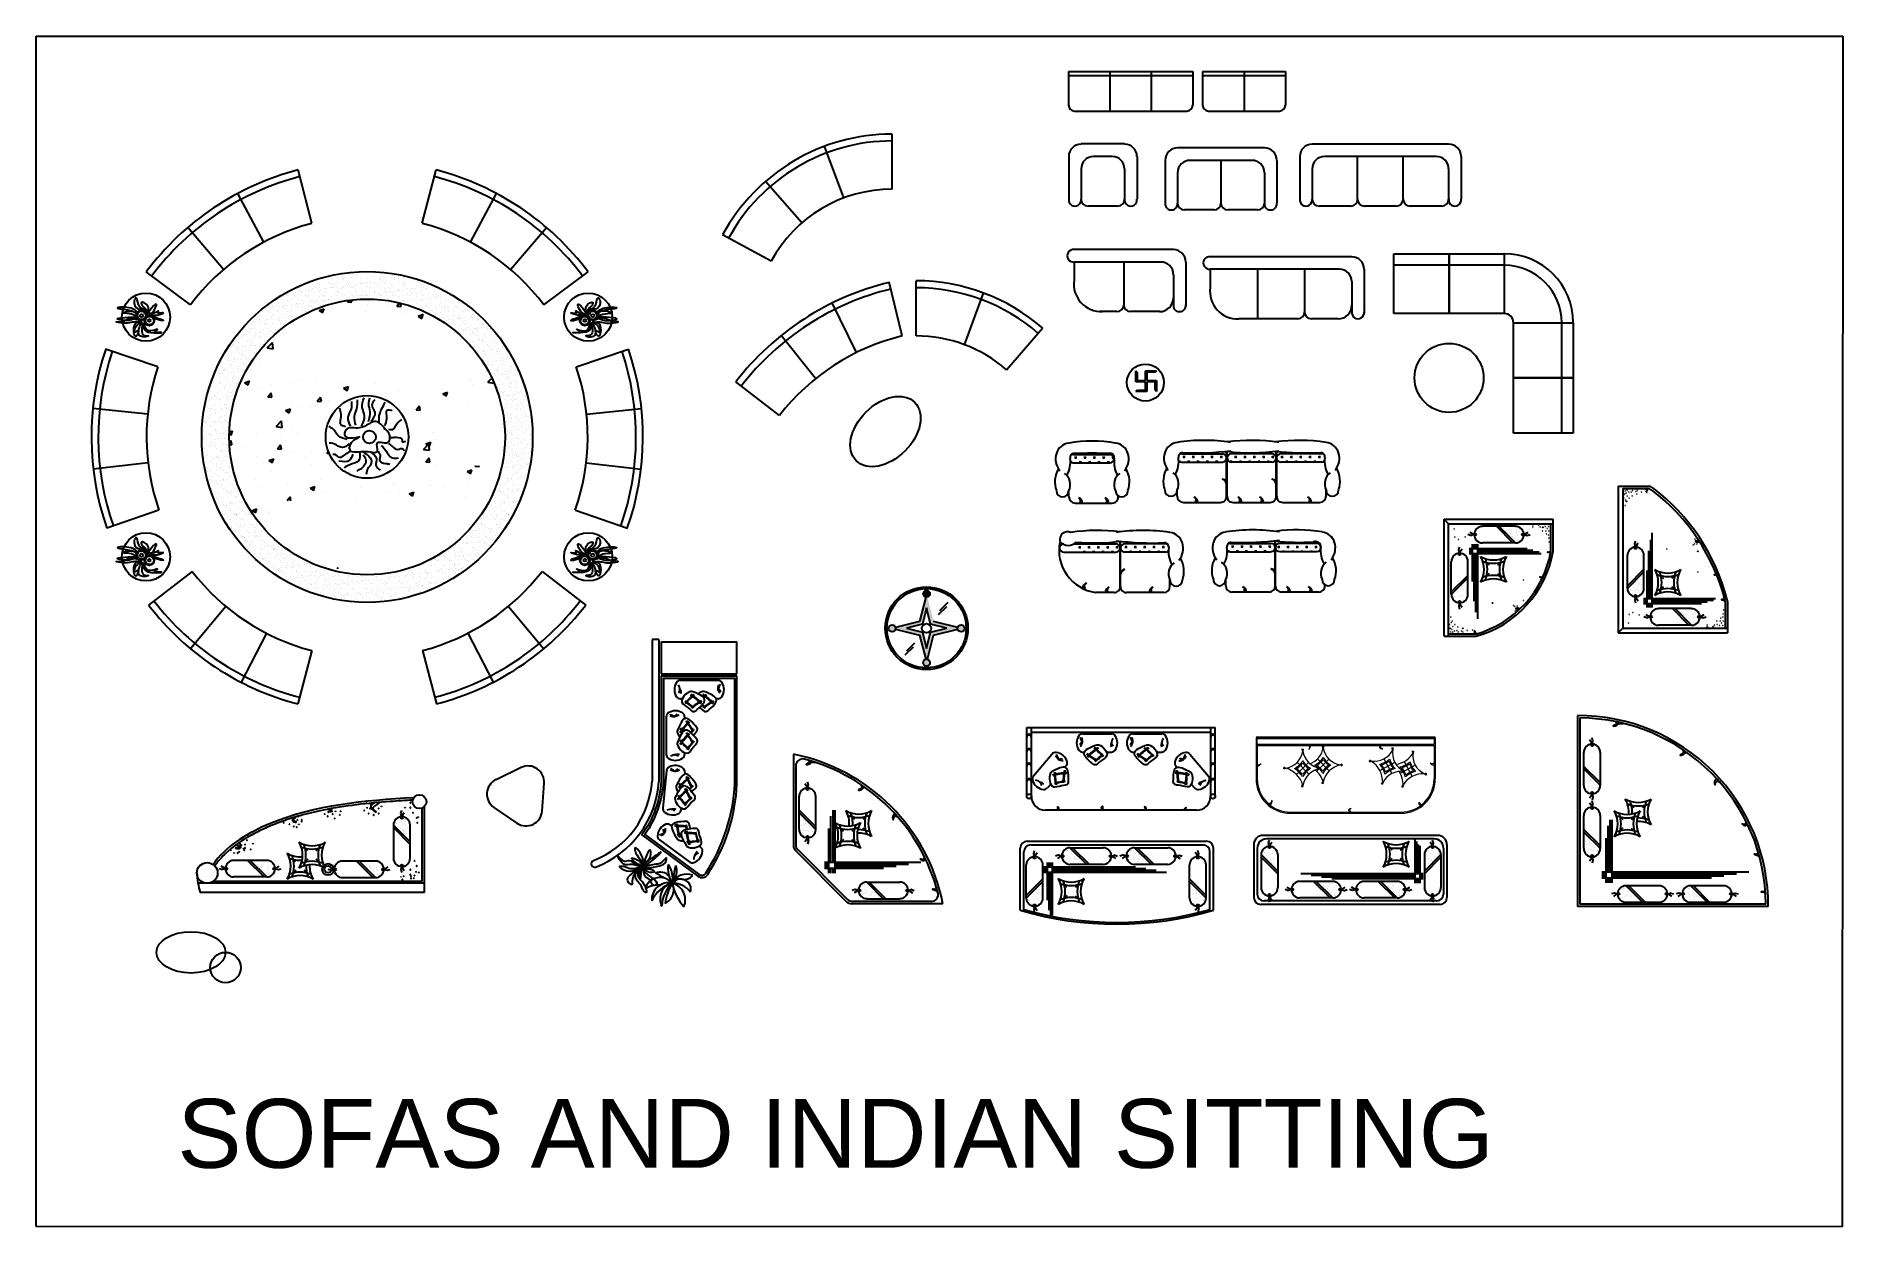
# Model space of a CAD drawing. Header units: metres. Extents: x 3586 to 7307, y 3108 to 6437.
# Drawn here: x 4051.05 to 4053.225, y 3257.717 to 3259.15 of the extents above; entities that cross this region are included whole.
import ezdxf

# ---------------------------------------------------------------- set-up
doc = ezdxf.new("R2010")
doc.units = ezdxf.units.M
doc.layers.add('FURNITURE', color=40, linetype='Continuous')
doc.layers.add('PLANTERS', color=3, linetype='Continuous')
doc.styles.get("Standard").update_dxf_attribs({"font": 'arial.ttf'})
doc.linetypes.add('ZIGZAG', pattern='A,0.00254,-5.08,[131,ltypeshp.shx,S=5.08,R=0,X=-5.08,Y=0],-10.16,[131,ltypeshp.shx,S=5.08,R=180,X=5.08,Y=0],-5.08', length=20.32254)

msp = doc.modelspace()

# ---------------------------------------------------------------- texts
msp.add_text('SOFAS AND INDIAN SITTING', height=0.083012).set_placement((4051.2198, 3257.7878))

# ---------------------------------------------------------------- blocks, each defined once
blk = doc.blocks.new('BOLSTER')
at = {"layer": 'FURNITURE', "color": 32}
for p, q in [((-8.19, 8), (-7.43, 8)), ((7.38, 8), (8.19, 8)), ((-8.19, 0), (8.19, 0))]:
    blk.add_line(p, q, dxfattribs=at)
for centre, radius, start, end in [((-8.19, 6), 2, 90, 146.46612), ((8.19, 6), 2, 33.53388, 90), ((-5.17, 4), 5.62, 146.46612, 213.53388), ((-8.19, 2), 2, 213.53388, 270), ((8.19, 2), 2, 270, 326.46612), ((5.17, 4), 5.62, 326.46612, 33.53388)]:
    blk.add_arc(centre, radius, start, end, dxfattribs=at)
for points in [[(-3.75, 13.18), (-7.55, 8.43), (-1.98, 4.77)], [(-1.96, 11.85), (-3.43, 10.92), (-5.14, 9.76), (-6.53, 8.91)], [(-1.7, 11.72), (-3.17, 10.79), (-4.87, 9.63), (-6.27, 8.78)], [(-1.5, 5.97), (-4.05, 7.91), (-6.22, 9.99)], [(-1.29, 6.21), (-3.84, 8.14), (-6.01, 10.23)], [(1.43, 13.18), (-2.37, 8.43), (3.2, 4.77)], [(3.22, 11.85), (1.75, 10.92), (0.04, 9.76), (-1.35, 8.91)], [(3.48, 11.72), (2.01, 10.79), (0.31, 9.63), (-1.09, 8.78)], [(3.68, 5.97), (1.13, 7.91), (-1.04, 9.99)], [(3.89, 6.21), (1.34, 8.14), (-0.83, 10.23)], [(3.2, 4.77), (4.01, 4.91), (7.54, 9.52), (4.76, 11.95), (2.25, 13.58), (1.43, 13.18)], [(5.93, 10.07), (3.84, 7.83), (1.98, 6.2)], [(6.17, 9.94), (4.08, 7.7), (2.22, 6.07)], [(2.29, 11.93), (5.93, 8.91)], [(2.47, 12.11), (6.11, 9.09)], [(-8.23, 3.71), (-8.93, 4.18), (-9.42, 4.8)], [(-8.23, 3.71), (-8.68, 2.89), (-8.93, 2.15), (-9.3, 1.65)], [(-9.05, 5.54), (-8.31, 4.18), (-8.5, 1.71)], [(8.36, 3.64), (8, 4.67), (8.06, 5.72)], [(8.99, 5.35), (8.37, 4), (8.99, 1.9)]]:
    blk.add_spline(points, degree=3, dxfattribs=at)
for points, knots in [([(-0.18, 11.75), (-0.26, 11.82), (-1.26, 12.63), (-2.29, 14.1), (-3.47, 13.35), (-3.75, 13.18)], [10.066262, 10.066262, 10.066262, 10.066262, 10.321026, 13.320624, 14.230835, 14.230835, 14.230835, 14.230835]), ([(-1.98, 4.77), (-1.71, 4.8), (-0.86, 4.9), (0.03, 5.42), (0.58, 5.88)], [0, 0, 0, 0, 0.825537, 2.610529, 2.610529, 2.610529, 2.610529])]:
    blk.add_open_spline(points, degree=3, knots=knots, dxfattribs=at)
for points in [[(-2.89, 11.93), (-2.36, 11.49), (-1.84, 11.06), (-1.31, 10.62)], [(-2.71, 12.11), (-2.18, 11.68), (-1.66, 11.25), (-1.14, 10.81)], [(-1.81, 7.39), (-2.27, 6.98), (-2.73, 6.59), (-3.2, 6.2)], [(-1.63, 7.21), (-2.06, 6.82), (-2.51, 6.45), (-2.96, 6.07)]]:
    blk.add_open_spline(points, degree=3, dxfattribs=at)

# ---------------------------------------------------------------- hatches: boundary and pattern name
at = {"layer": 'FURNITURE'}
h = msp.add_hatch(color=253, dxfattribs=at)
h.paths.add_polyline_path([(4052.1229, 3258.4749, -0.123106), (4052.1208, 3258.4749), (4052.1135, 3258.4457), (4052.0844, 3258.4384, -0.061321), (4052.0845, 3258.4374, -0.061321), (4052.0844, 3258.4364), (4052.1135, 3258.4291), (4052.1208, 3258.4, -0.123106), (4052.1229, 3258.4), (4052.1302, 3258.4291), (4052.1593, 3258.4364, -0.061321), (4052.1592, 3258.4374, -0.061321), (4052.1593, 3258.4384), (4052.1302, 3258.4457)])
h.paths.add_polyline_path([(4052.1218, 3258.4618), (4052.1267, 3258.4423), (4052.1462, 3258.4374), (4052.1267, 3258.4326), (4052.1218, 3258.413), (4052.117, 3258.4326), (4052.0975, 3258.4374), (4052.117, 3258.4423)], flags=16)
h.paths.add_polyline_path([(4052.1274, 3258.4374, -1), (4052.1163, 3258.4374, -1)], flags=0)
h.paths.add_polyline_path([(4052.1274, 3258.4374, 1), (4052.1163, 3258.4374, 1)], flags=0)
h.paths.add_polyline_path([(4052.126, 3258.4789, 1.000001), (4052.1177, 3258.4789, 1.000001)])
h.paths.add_polyline_path([(4052.1675, 3258.4374, 1.000001), (4052.1592, 3258.4374, 1.000001)])
h.paths.add_polyline_path([(4052.1177, 3258.3959, 1), (4052.126, 3258.3959, 1)])
h.paths.add_polyline_path([(4052.0762, 3258.4374, 1), (4052.0845, 3258.4374, 1)])
msp.add_hatch(color=253, dxfattribs=at).paths.add_polyline_path([(4052.126, 3258.4789, 1), (4052.1177, 3258.4789, 1)])

# ---------------------------------------------------------------- linework, layer by layer
for p, q in [((4051.0498, 3259.1503), (4053.225, 3259.1503)), ((4051.0498, 3257.717), (4051.0498, 3259.1503)), ((4053.225, 3259.1503), (4053.2243, 3257.7167)), ((4051.3819, 3258.9249), (4051.3653, 3258.9892)), ((4051.5147, 3258.9249), (4051.5313, 3258.9892)), ((4051.3238, 3258.9023), (4051.2927, 3258.961)), ((4051.5728, 3258.9023), (4051.604, 3258.961)), ((4051.2755, 3258.8694), (4051.2323, 3258.9198)), ((4051.6211, 3258.8694), (4051.6643, 3258.9198)), ((4051.2355, 3258.8267), (4051.1823, 3258.8665)), ((4051.6611, 3258.8267), (4051.7143, 3258.8665)), ((4051.1965, 3258.7523), (4051.1335, 3258.7734)), ((4051.7001, 3258.7523), (4051.7631, 3258.7734)), ((4052.3736, 3258.734), (4052.3736, 3258.7473)), ((4052.3736, 3258.7473), (4052.3753, 3258.7453)), ((4052.3853, 3258.734), (4052.3736, 3258.734)), ((4052.3753, 3258.7453), (4052.3753, 3258.7358)), ((4052.3753, 3258.7358), (4052.3853, 3258.7358)), ((4052.3853, 3258.7358), (4052.3853, 3258.7473)), ((4052.3853, 3258.7473), (4052.3985, 3258.7473)), ((4052.3853, 3258.724), (4052.3853, 3258.734)), ((4052.3966, 3258.7457), (4052.387, 3258.7457)), ((4052.387, 3258.7457), (4052.387, 3258.7358)), ((4052.387, 3258.7358), (4052.3985, 3258.7358)), ((4052.3969, 3258.734), (4052.387, 3258.734)), ((4052.387, 3258.734), (4052.387, 3258.7224)), ((4052.3985, 3258.7473), (4052.3966, 3258.7457)), ((4052.3969, 3258.7244), (4052.3969, 3258.734)), ((4052.3985, 3258.7358), (4052.3985, 3258.7224)), ((4052.3736, 3258.7224), (4052.3756, 3258.724)), ((4052.387, 3258.7224), (4052.3736, 3258.7224)), ((4052.3756, 3258.724), (4052.3853, 3258.724)), ((4052.3985, 3258.7224), (4052.3969, 3258.7244)), ((4051.1841, 3258.6951), (4051.118, 3258.702)), ((4051.7125, 3258.6951), (4051.7786, 3258.702)), ((4051.1845, 3258.6367), (4051.1185, 3258.6289)), ((4051.7121, 3258.6367), (4051.7781, 3258.6289)), ((4052.9546, 3258.6083), (4052.9546, 3258.4319)), ((4052.9546, 3258.6083), (4052.9906, 3258.6083)), ((4052.9602, 3258.6055), (4052.9602, 3258.4374)), ((4052.9602, 3258.6055), (4052.9897, 3258.6055)), ((4051.1977, 3258.5797), (4051.135, 3258.5577)), ((4051.699, 3258.5797), (4051.7616, 3258.5577)), ((4052.7448, 3258.4277), (4052.7448, 3258.5688)), ((4052.7448, 3258.5688), (4052.8762, 3258.5688)), ((4052.7503, 3258.5633), (4052.7448, 3258.5688)), ((4052.7503, 3258.4277), (4052.7503, 3258.5633)), ((4052.7503, 3258.5633), (4052.8762, 3258.5633)), ((4052.8735, 3258.5303), (4052.8735, 3258.5633)), ((4052.8762, 3258.5301), (4052.8762, 3258.5688)), ((4052.7751, 3258.5335), (4052.8451, 3258.5335)), ((4052.7751, 3258.5314), (4052.7792, 3258.5314)), ((4052.7792, 3258.4936), (4052.7792, 3258.5386)), ((4052.7812, 3258.5335), (4052.7812, 3258.5386)), ((4052.7833, 3258.5335), (4052.7833, 3258.5386)), ((4052.7854, 3258.4486), (4052.7854, 3258.5386)), ((4052.7854, 3258.5314), (4052.8519, 3258.5314)), ((4052.9911, 3258.5308), (4052.9911, 3258.4734)), ((4052.9932, 3258.5439), (4052.9932, 3258.4734)), ((4052.9952, 3258.5521), (4052.9952, 3258.4622)), ((4052.7751, 3258.5294), (4052.7792, 3258.5294)), ((4052.7751, 3258.5273), (4052.8617, 3258.5273)), ((4052.7812, 3258.47), (4052.7812, 3258.5273)), ((4052.7833, 3258.4568), (4052.7833, 3258.5273)), ((4052.7854, 3258.5294), (4052.8595, 3258.5294)), ((4051.2377, 3258.5058), (4051.1851, 3258.4653)), ((4051.6589, 3258.5058), (4051.7116, 3258.4653)), ((4052.989, 3258.5071), (4052.989, 3258.4622)), ((4052.985, 3258.4734), (4053.0716, 3258.4734)), ((4052.985, 3258.4714), (4052.989, 3258.4714)), ((4052.985, 3258.4693), (4052.989, 3258.4693)), ((4052.985, 3258.4672), (4053.0549, 3258.4672)), ((4052.9911, 3258.4672), (4052.9911, 3258.4622)), ((4052.9932, 3258.4672), (4052.9932, 3258.4622)), ((4052.9952, 3258.4714), (4053.0693, 3258.4714)), ((4052.9952, 3258.4693), (4053.0617, 3258.4693)), ((4053.0833, 3258.4693), (4053.0833, 3258.4374)), ((4053.0861, 3258.4696), (4053.0861, 3258.4319)), ((4051.2782, 3258.4636), (4051.2357, 3258.4126)), ((4051.6184, 3258.4636), (4051.6609, 3258.4126)), ((4051.327, 3258.4314), (4051.2966, 3258.3723)), ((4051.5696, 3258.4314), (4051.6, 3258.3723)), ((4051.7913, 3258.4239), (4051.7913, 3258.2532)), ((4051.7996, 3258.4239), (4051.7913, 3258.4239)), ((4051.7996, 3258.4239), (4051.7996, 3258.2529)), ((4052.7448, 3258.4277), (4052.7835, 3258.4277)), ((4052.7503, 3258.4305), (4052.7832, 3258.4305)), ((4052.9602, 3258.4374), (4052.9546, 3258.4319)), ((4052.9546, 3258.4319), (4053.0861, 3258.4319)), ((4052.9602, 3258.4374), (4053.0861, 3258.4374)), ((4051.3816, 3258.4106), (4051.3649, 3258.3463)), ((4051.515, 3258.4106), (4051.5317, 3258.3463)), ((4051.8023, 3258.4211), (4051.8936, 3258.4211)), ((4051.8023, 3258.4211), (4051.8023, 3258.3824)), ((4051.8936, 3258.3824), (4051.8936, 3258.4211)), ((4051.8023, 3258.3824), (4051.8936, 3258.3824)), ((4051.6337, 3258.2697), (4051.6035, 3258.2551)), ((4051.659, 3258.2173), (4051.6615, 3258.2508)), ((4051.4831, 3258.2056), (4051.4831, 3258.2056)), ((4051.4885, 3258.2083), (4051.4885, 3258.2083)), ((4051.4889, 3258.2146), (4051.49, 3258.218)), ((4051.49, 3258.2105), (4051.4889, 3258.2143)), ((4051.49, 3258.2105), (4051.4908, 3258.2125)), ((4051.4908, 3258.2125), (4051.4929, 3258.2155)), ((4051.4945, 3258.2051), (4051.4945, 3258.2051)), ((4051.4947, 3258.2083), (4051.4947, 3258.2083)), ((4051.4948, 3258.2074), (4051.4948, 3258.2074)), ((4051.4949, 3258.2079), (4051.4949, 3258.2079)), ((4051.4956, 3258.2071), (4051.4956, 3258.2071)), ((4051.5145, 3258.1331), (4051.5145, 3258.221)), ((4051.5173, 3258.1193), (4051.5173, 3258.2228)), ((4051.601, 3258.2217), (4051.6287, 3258.2028)), ((4051.48, 3258.2005), (4051.4999, 3258.1806)), ((4051.48, 3258.2005), (4051.48, 3258.1606)), ((4051.48, 3258.1974), (4051.4999, 3258.1774)), ((4051.4823, 3258.1996), (4051.4823, 3258.1996)), ((4051.4827, 3258.2037), (4051.4827, 3258.2037)), ((4051.4834, 3258.2029), (4051.4834, 3258.2029)), ((4051.4836, 3258.1981), (4051.4836, 3258.1981)), ((4051.484, 3258.2023), (4051.484, 3258.2023)), ((4051.487, 3258.199), (4051.487, 3258.199)), ((4051.4881, 3258.1964), (4051.4881, 3258.1964)), ((4051.4892, 3258.2031), (4051.4892, 3258.2031)), ((4051.4904, 3258.2012), (4051.4904, 3258.2012)), ((4051.491, 3258.1946), (4051.491, 3258.1946)), ((4051.4917, 3258.1938), (4051.4917, 3258.1938)), ((4051.4924, 3258.1896), (4051.4924, 3258.1896)), ((4051.4925, 3258.2021), (4051.4925, 3258.2021)), ((4051.4925, 3258.1907), (4051.4925, 3258.1907)), ((4051.4929, 3258.1932), (4051.4929, 3258.1932)), ((4051.4932, 3258.1955), (4051.4932, 3258.1955)), ((4051.494, 3258.2015), (4051.494, 3258.2015)), ((4051.4947, 3258.1945), (4051.4947, 3258.1945)), ((4051.4953, 3258.1899), (4051.4953, 3258.1899)), ((4051.4965, 3258.1845), (4051.4965, 3258.1845)), ((4051.4966, 3258.1961), (4051.4966, 3258.1961)), ((4051.4992, 3258.2032), (4051.4992, 3258.2032)), ((4051.4993, 3258.1855), (4051.4993, 3258.1855)), ((4051.4999, 3258.2005), (4051.4999, 3258.1606)), ((4052.7372, 3258.1879), (4052.5269, 3258.1879)), ((4052.7331, 3258.1838), (4052.5311, 3258.1838)), ((4052.7095, 3258.1831), (4052.7095, 3258.1306)), ((4052.5159, 3258.1769), (4052.5159, 3258.1132)), ((4052.52, 3258.1727), (4052.52, 3258.1174)), ((4052.5247, 3258.1649), (4052.5446, 3258.145)), ((4052.5247, 3258.1649), (4052.5247, 3258.1251)), ((4052.5247, 3258.1618), (4052.5446, 3258.1419)), ((4052.5269, 3258.164), (4052.5269, 3258.164)), ((4052.5273, 3258.1681), (4052.5273, 3258.1681)), ((4052.5277, 3258.17), (4052.5277, 3258.17)), ((4052.5281, 3258.1673), (4052.5281, 3258.1673)), ((4052.5282, 3258.1625), (4052.5282, 3258.1625)), ((4052.5286, 3258.1668), (4052.5286, 3258.1668)), ((4052.5316, 3258.1634), (4052.5316, 3258.1634)), ((4052.5332, 3258.1727), (4052.5332, 3258.1727)), ((4052.5336, 3258.179), (4052.5347, 3258.1824)), ((4052.5346, 3258.1749), (4052.5336, 3258.1787)), ((4052.5339, 3258.1675), (4052.5339, 3258.1675)), ((4052.5346, 3258.1749), (4052.5355, 3258.177)), ((4052.5351, 3258.1656), (4052.5351, 3258.1656)), ((4052.5355, 3258.177), (4052.5376, 3258.18)), ((4052.5371, 3258.1665), (4052.5371, 3258.1665)), ((4052.5386, 3258.1659), (4052.5386, 3258.1659)), ((4052.5391, 3258.1695), (4052.5391, 3258.1695)), ((4052.5394, 3258.1727), (4052.5394, 3258.1727)), ((4052.5394, 3258.1718), (4052.5394, 3258.1718)), ((4052.5395, 3258.1723), (4052.5395, 3258.1723)), ((4052.5403, 3258.1715), (4052.5403, 3258.1715)), ((4052.5438, 3258.1677), (4052.5438, 3258.1677)), ((4052.5446, 3258.1649), (4052.5446, 3258.1251)), ((4052.7116, 3258.1808), (4052.7116, 3258.1419)), ((4052.7137, 3258.177), (4052.7137, 3258.1419)), ((4052.7157, 3258.1755), (4052.7157, 3258.1306)), ((4052.7212, 3258.1649), (4052.7212, 3258.1251)), ((4052.7411, 3258.1649), (4052.7212, 3258.145)), ((4052.7411, 3258.1618), (4052.7212, 3258.1419)), ((4052.7219, 3258.1677), (4052.7219, 3258.1677)), ((4052.7255, 3258.1715), (4052.7255, 3258.1715)), ((4052.7262, 3258.1723), (4052.7262, 3258.1723)), ((4052.7263, 3258.1718), (4052.7263, 3258.1718)), ((4052.7264, 3258.1727), (4052.7264, 3258.1727)), ((4052.7266, 3258.1695), (4052.7266, 3258.1695)), ((4052.7271, 3258.1659), (4052.7271, 3258.1659)), ((4052.7303, 3258.177), (4052.7282, 3258.18)), ((4052.7286, 3258.1665), (4052.7286, 3258.1665)), ((4052.7311, 3258.1749), (4052.7303, 3258.177)), ((4052.7307, 3258.1656), (4052.7307, 3258.1656)), ((4052.7322, 3258.179), (4052.7311, 3258.1824)), ((4052.7311, 3258.1749), (4052.7322, 3258.1787)), ((4052.7319, 3258.1675), (4052.7319, 3258.1675)), ((4052.7326, 3258.1727), (4052.7326, 3258.1727)), ((4052.7341, 3258.1634), (4052.7341, 3258.1634)), ((4052.7371, 3258.1668), (4052.7371, 3258.1668)), ((4052.7375, 3258.1625), (4052.7375, 3258.1625)), ((4052.7377, 3258.1673), (4052.7377, 3258.1673)), ((4052.738, 3258.17), (4052.738, 3258.17)), ((4052.7384, 3258.1681), (4052.7384, 3258.1681)), ((4052.7388, 3258.164), (4052.7388, 3258.164)), ((4052.7411, 3258.1649), (4052.7411, 3258.1251)), ((4052.7441, 3258.1727), (4052.7441, 3258.1174)), ((4052.7483, 3258.1769), (4052.7483, 3258.1132)), ((4051.2735, 3258.1469), (4051.2701, 3258.1479)), ((4051.2756, 3258.1488), (4051.2726, 3258.1509)), ((4051.2777, 3258.1479), (4051.2738, 3258.1469)), ((4051.2777, 3258.1479), (4051.2756, 3258.1488)), ((4051.3275, 3258.1579), (4051.2876, 3258.1579)), ((4051.3243, 3258.138), (4051.3044, 3258.1579)), ((4051.3275, 3258.138), (4051.3075, 3258.1579)), ((4051.3115, 3258.1544), (4051.3115, 3258.1544)), ((4051.3125, 3258.1572), (4051.3125, 3258.1572)), ((4051.3166, 3258.1504), (4051.3166, 3258.1504)), ((4051.3169, 3258.1532), (4051.3169, 3258.1532)), ((4051.3177, 3258.1505), (4051.3177, 3258.1505)), ((4051.3202, 3258.1508), (4051.3202, 3258.1508)), ((4051.3208, 3258.1497), (4051.3208, 3258.1497)), ((4051.3215, 3258.1526), (4051.3215, 3258.1526)), ((4051.3216, 3258.1489), (4051.3216, 3258.1489)), ((4051.3225, 3258.1511), (4051.3225, 3258.1511)), ((4051.3231, 3258.1546), (4051.3231, 3258.1546)), ((4051.3233, 3258.146), (4051.3233, 3258.146)), ((4051.325, 3258.1415), (4051.325, 3258.1415)), ((4051.326, 3258.1449), (4051.326, 3258.1449)), ((4051.3266, 3258.1402), (4051.3266, 3258.1402)), ((4051.3282, 3258.1483), (4051.3282, 3258.1483)), ((4051.3285, 3258.1519), (4051.3285, 3258.1519)), ((4051.329, 3258.1504), (4051.329, 3258.1504)), ((4051.3293, 3258.1419), (4051.3293, 3258.1419)), ((4051.3298, 3258.1414), (4051.3298, 3258.1414)), ((4051.3301, 3258.1472), (4051.3301, 3258.1472)), ((4051.3302, 3258.1571), (4051.3302, 3258.1571)), ((4051.3307, 3258.1406), (4051.3307, 3258.1406)), ((4051.3321, 3258.1524), (4051.3321, 3258.1524)), ((4051.3326, 3258.141), (4051.3326, 3258.141)), ((4051.3341, 3258.1536), (4051.3341, 3258.1536)), ((4051.3344, 3258.1527), (4051.3344, 3258.1527)), ((4051.3349, 3258.1528), (4051.3349, 3258.1528)), ((4051.3353, 3258.1526), (4051.3353, 3258.1526)), ((4051.3353, 3258.1465), (4051.3353, 3258.1465)), ((4051.3374, 3258.1479), (4051.3395, 3258.1488)), ((4051.3374, 3258.1479), (4051.3413, 3258.1469)), ((4051.3395, 3258.1488), (4051.3425, 3258.1509)), ((4051.3416, 3258.1469), (4051.345, 3258.1479)), ((4051.4046, 3258.146), (4051.4012, 3258.1471)), ((4051.4067, 3258.1479), (4051.4037, 3258.15)), ((4051.4087, 3258.1471), (4051.4049, 3258.146)), ((4051.4087, 3258.1471), (4051.4067, 3258.1479)), ((4051.4586, 3258.157), (4051.4187, 3258.157)), ((4051.4554, 3258.1371), (4051.4355, 3258.157)), ((4051.4586, 3258.1371), (4051.4386, 3258.157)), ((4051.4425, 3258.1536), (4051.4425, 3258.1536)), ((4051.4436, 3258.1564), (4051.4436, 3258.1564)), ((4051.4477, 3258.1495), (4051.4477, 3258.1495)), ((4051.448, 3258.1524), (4051.448, 3258.1524)), ((4051.4488, 3258.1496), (4051.4488, 3258.1496)), ((4051.4513, 3258.15), (4051.4513, 3258.15)), ((4051.4518, 3258.1488), (4051.4518, 3258.1488)), ((4051.4526, 3258.1518), (4051.4526, 3258.1518)), ((4051.4527, 3258.1481), (4051.4527, 3258.1481)), ((4051.4536, 3258.1503), (4051.4536, 3258.1503)), ((4051.4541, 3258.1537), (4051.4541, 3258.1537)), ((4051.4544, 3258.1452), (4051.4544, 3258.1452)), ((4051.4561, 3258.1407), (4051.4561, 3258.1407)), ((4051.4571, 3258.1441), (4051.4571, 3258.1441)), ((4051.4577, 3258.1394), (4051.4577, 3258.1394)), ((4051.4593, 3258.1475), (4051.4593, 3258.1475)), ((4051.4596, 3258.1511), (4051.4596, 3258.1511)), ((4051.4601, 3258.1496), (4051.4601, 3258.1496)), ((4051.4604, 3258.1411), (4051.4604, 3258.1411)), ((4051.4609, 3258.1405), (4051.4609, 3258.1405)), ((4051.4611, 3258.1463), (4051.4611, 3258.1463)), ((4051.4613, 3258.1563), (4051.4613, 3258.1563)), ((4051.4617, 3258.1398), (4051.4617, 3258.1398)), ((4051.4632, 3258.1516), (4051.4632, 3258.1516)), ((4051.4637, 3258.1402), (4051.4637, 3258.1402)), ((4051.4652, 3258.1527), (4051.4652, 3258.1527)), ((4051.4655, 3258.1519), (4051.4655, 3258.1519)), ((4051.466, 3258.152), (4051.466, 3258.152)), ((4051.4663, 3258.1518), (4051.4663, 3258.1518)), ((4051.4664, 3258.1456), (4051.4664, 3258.1456)), ((4051.4685, 3258.1471), (4051.4706, 3258.1479)), ((4051.4685, 3258.1471), (4051.4724, 3258.146)), ((4051.4706, 3258.1479), (4051.4736, 3258.15)), ((4051.4726, 3258.146), (4051.476, 3258.1471)), ((4051.49, 3258.1507), (4051.4889, 3258.1468)), ((4051.4889, 3258.1466), (4051.49, 3258.1432)), ((4051.49, 3258.1507), (4051.4908, 3258.1486)), ((4051.4908, 3258.1486), (4051.4929, 3258.1456)), ((4052.5328, 3258.1608), (4052.5328, 3258.1608)), ((4052.5356, 3258.159), (4052.5356, 3258.159)), ((4052.5364, 3258.1582), (4052.5364, 3258.1582)), ((4052.5371, 3258.154), (4052.5371, 3258.154)), ((4052.5372, 3258.1552), (4052.5372, 3258.1552)), ((4052.5375, 3258.1576), (4052.5375, 3258.1576)), ((4052.5378, 3258.1599), (4052.5378, 3258.1599)), ((4052.5393, 3258.1589), (4052.5393, 3258.1589)), ((4052.5399, 3258.1544), (4052.5399, 3258.1544)), ((4052.5411, 3258.1489), (4052.5411, 3258.1489)), ((4052.5413, 3258.1605), (4052.5413, 3258.1605)), ((4052.544, 3258.1499), (4052.544, 3258.1499)), ((4052.7198, 3258.1419), (4052.5723, 3258.1419)), ((4052.7095, 3258.1398), (4052.5847, 3258.1398)), ((4052.7198, 3258.1398), (4052.7157, 3258.1398)), ((4052.7218, 3258.1499), (4052.7218, 3258.1499)), ((4052.7245, 3258.1605), (4052.7245, 3258.1605)), ((4052.7246, 3258.1489), (4052.7246, 3258.1489)), ((4052.7258, 3258.1544), (4052.7258, 3258.1544)), ((4052.7264, 3258.1589), (4052.7264, 3258.1589)), ((4052.7279, 3258.1599), (4052.7279, 3258.1599)), ((4052.7282, 3258.1576), (4052.7282, 3258.1576)), ((4052.7286, 3258.1552), (4052.7286, 3258.1552)), ((4052.7287, 3258.154), (4052.7287, 3258.154)), ((4052.7294, 3258.1582), (4052.7294, 3258.1582)), ((4052.7301, 3258.159), (4052.7301, 3258.159)), ((4052.733, 3258.1608), (4052.733, 3258.1608)), ((4051.5173, 3258.1304), (4051.2447, 3258.1304)), ((4051.5173, 3258.1193), (4051.2472, 3258.1193)), ((4051.2636, 3258.1331), (4051.5145, 3258.1331)), ((4051.3275, 3258.138), (4051.2876, 3258.138)), ((4051.4586, 3258.1371), (4051.4187, 3258.1371)), ((4052.5569, 3258.1216), (4052.5535, 3258.1227)), ((4052.5589, 3258.1235), (4052.5559, 3258.1256)), ((4052.561, 3258.1227), (4052.5571, 3258.1216)), ((4052.561, 3258.1227), (4052.5589, 3258.1235)), ((4052.6108, 3258.1326), (4052.571, 3258.1326)), ((4052.6077, 3258.1127), (4052.5877, 3258.1326)), ((4052.6108, 3258.1127), (4052.5909, 3258.1326)), ((4052.5948, 3258.1292), (4052.5948, 3258.1292)), ((4052.5958, 3258.132), (4052.5958, 3258.132)), ((4052.7095, 3258.1377), (4052.5972, 3258.1377)), ((4052.5999, 3258.1251), (4052.5999, 3258.1251)), ((4052.6002, 3258.1279), (4052.6002, 3258.1279)), ((4052.601, 3258.1252), (4052.601, 3258.1252)), ((4052.6035, 3258.1256), (4052.6035, 3258.1256)), ((4052.6041, 3258.1244), (4052.6041, 3258.1244)), ((4052.6048, 3258.1274), (4052.6048, 3258.1274)), ((4052.6049, 3258.1237), (4052.6049, 3258.1237)), ((4052.6058, 3258.1259), (4052.6058, 3258.1259)), ((4052.6064, 3258.1293), (4052.6064, 3258.1293)), ((4052.6067, 3258.1208), (4052.6067, 3258.1208)), ((4052.6093, 3258.1196), (4052.6093, 3258.1196)), ((4052.7198, 3258.1356), (4052.6096, 3258.1356)), ((4052.6115, 3258.1231), (4052.6115, 3258.1231)), ((4052.6118, 3258.1267), (4052.6118, 3258.1267)), ((4052.6124, 3258.1252), (4052.6124, 3258.1252)), ((4052.6134, 3258.1219), (4052.6134, 3258.1219)), ((4052.6135, 3258.1318), (4052.6135, 3258.1318)), ((4052.6154, 3258.1271), (4052.6154, 3258.1271)), ((4052.6174, 3258.1283), (4052.6174, 3258.1283)), ((4052.6177, 3258.1274), (4052.6177, 3258.1274)), ((4052.6182, 3258.1276), (4052.6182, 3258.1276)), ((4052.6186, 3258.1274), (4052.6186, 3258.1274)), ((4052.6186, 3258.1212), (4052.6186, 3258.1212)), ((4052.6208, 3258.1227), (4052.6228, 3258.1235)), ((4052.6208, 3258.1227), (4052.6246, 3258.1216)), ((4052.6228, 3258.1235), (4052.6259, 3258.1256)), ((4052.6249, 3258.1216), (4052.6283, 3258.1227)), ((4052.6346, 3258.1216), (4052.6312, 3258.1227)), ((4052.6366, 3258.1235), (4052.6336, 3258.1256)), ((4052.6387, 3258.1227), (4052.6349, 3258.1216)), ((4052.6387, 3258.1227), (4052.6366, 3258.1235)), ((4052.6885, 3258.1326), (4052.6487, 3258.1326)), ((4052.6854, 3258.1127), (4052.6655, 3258.1326)), ((4052.6885, 3258.1127), (4052.6686, 3258.1326)), ((4052.6725, 3258.1292), (4052.6725, 3258.1292)), ((4052.6736, 3258.132), (4052.6736, 3258.132)), ((4052.6776, 3258.1251), (4052.6776, 3258.1251)), ((4052.678, 3258.1279), (4052.678, 3258.1279)), ((4052.6788, 3258.1252), (4052.6788, 3258.1252)), ((4052.6812, 3258.1256), (4052.6812, 3258.1256)), ((4052.6818, 3258.1244), (4052.6818, 3258.1244)), ((4052.6825, 3258.1274), (4052.6825, 3258.1274)), ((4052.6826, 3258.1237), (4052.6826, 3258.1237)), ((4052.6836, 3258.1259), (4052.6836, 3258.1259)), ((4052.6841, 3258.1293), (4052.6841, 3258.1293)), ((4052.6844, 3258.1208), (4052.6844, 3258.1208)), ((4052.6871, 3258.1196), (4052.6871, 3258.1196)), ((4052.6893, 3258.1231), (4052.6893, 3258.1231)), ((4052.6896, 3258.1267), (4052.6896, 3258.1267)), ((4052.6901, 3258.1252), (4052.6901, 3258.1252)), ((4052.6911, 3258.1219), (4052.6911, 3258.1219)), ((4052.6913, 3258.1318), (4052.6913, 3258.1318)), ((4052.6932, 3258.1271), (4052.6932, 3258.1271)), ((4052.6951, 3258.1283), (4052.6951, 3258.1283)), ((4052.6955, 3258.1274), (4052.6955, 3258.1274)), ((4052.696, 3258.1276), (4052.696, 3258.1276)), ((4052.6963, 3258.1274), (4052.6963, 3258.1274)), ((4052.6964, 3258.1212), (4052.6964, 3258.1212)), ((4052.6985, 3258.1227), (4052.7006, 3258.1235)), ((4052.6985, 3258.1227), (4052.7024, 3258.1216)), ((4052.7006, 3258.1235), (4052.7036, 3258.1256)), ((4052.7026, 3258.1216), (4052.706, 3258.1227)), ((4052.7116, 3258.1356), (4052.7116, 3258.1306)), ((4052.7137, 3258.1356), (4052.7137, 3258.1306)), ((4052.7198, 3258.1377), (4052.7157, 3258.1377)), ((4052.74, 3258.1049), (4052.5242, 3258.1049)), ((4052.7358, 3258.1091), (4052.5283, 3258.1091)), ((4052.5346, 3258.1151), (4052.5336, 3258.1112)), ((4052.5336, 3258.111), (4052.5347, 3258.1076)), ((4052.5346, 3258.1151), (4052.5355, 3258.113)), ((4052.5355, 3258.113), (4052.5376, 3258.11)), ((4052.6108, 3258.1127), (4052.571, 3258.1127)), ((4052.6084, 3258.1163), (4052.6084, 3258.1163)), ((4052.6099, 3258.1149), (4052.6099, 3258.1149)), ((4052.6126, 3258.1166), (4052.6126, 3258.1166)), ((4052.6132, 3258.1161), (4052.6132, 3258.1161)), ((4052.614, 3258.1154), (4052.614, 3258.1154)), ((4052.6159, 3258.1157), (4052.6159, 3258.1157)), ((4052.6885, 3258.1127), (4052.6487, 3258.1127)), ((4052.6861, 3258.1163), (4052.6861, 3258.1163)), ((4052.6876, 3258.1149), (4052.6876, 3258.1149)), ((4052.6904, 3258.1166), (4052.6904, 3258.1166)), ((4052.6909, 3258.1161), (4052.6909, 3258.1161)), ((4052.6917, 3258.1154), (4052.6917, 3258.1154)), ((4052.6936, 3258.1157), (4052.6936, 3258.1157)), ((4052.7303, 3258.113), (4052.7282, 3258.11)), ((4052.7311, 3258.1151), (4052.7303, 3258.113)), ((4052.7311, 3258.1151), (4052.7322, 3258.1112)), ((4052.7322, 3258.111), (4052.7311, 3258.1076)), ((4053.2243, 3257.7167), (4051.0498, 3257.717))]:
    msp.add_line(p, q)
at = {"linetype": 'Continuous'}
for p, q in [((4051.3908, 3258.8584), (4051.3908, 3258.8584)), ((4051.3962, 3258.8586), (4051.3962, 3258.8586)), ((4051.4021, 3258.8614), (4051.4021, 3258.8614)), ((4051.405, 3258.8583), (4051.405, 3258.8583)), ((4051.4066, 3258.862), (4051.4066, 3258.862)), ((4051.4126, 3258.86), (4051.4126, 3258.86)), ((4051.4129, 3258.8635), (4051.4129, 3258.8635)), ((4051.4141, 3258.863), (4051.4141, 3258.863)), ((4051.417, 3258.8634), (4051.417, 3258.8634)), ((4051.4184, 3258.8584), (4051.4184, 3258.8584)), ((4051.4194, 3258.8575), (4051.4194, 3258.8575)), ((4051.4199, 3258.8589), (4051.4199, 3258.8589)), ((4051.4215, 3258.864), (4051.4215, 3258.864)), ((4051.4266, 3258.864), (4051.4266, 3258.864)), ((4051.429, 3258.865), (4051.429, 3258.865)), ((4051.4298, 3258.86), (4051.4298, 3258.86)), ((4051.4319, 3258.8653), (4051.4319, 3258.8653)), ((4051.4344, 3258.8591), (4051.4344, 3258.8591)), ((4051.435, 3258.8633), (4051.435, 3258.8633)), ((4051.436, 3258.8623), (4051.436, 3258.8623)), ((4051.4364, 3258.8659), (4051.4364, 3258.8659)), ((4051.4386, 3258.8654), (4051.4386, 3258.8654)), ((4051.4408, 3258.8579), (4051.4408, 3258.8579)), ((4051.4415, 3258.8645), (4051.4415, 3258.8645)), ((4051.447, 3258.86), (4051.447, 3258.86)), ((4051.4486, 3258.859), (4051.4486, 3258.859)), ((4051.4559, 3258.8654), (4051.4559, 3258.8654)), ((4051.456, 3258.8647), (4051.456, 3258.8647)), ((4051.4575, 3258.8628), (4051.4575, 3258.8628)), ((4051.463, 3258.8577), (4051.463, 3258.8577)), ((4051.4635, 3258.8595), (4051.4635, 3258.8595)), ((4051.4643, 3258.86), (4051.4643, 3258.86)), ((4051.4702, 3258.8646), (4051.4702, 3258.8646)), ((4051.478, 3258.8597), (4051.478, 3258.8597)), ((4051.4788, 3258.8572), (4051.4788, 3258.8572)), ((4051.4796, 3258.8626), (4051.4796, 3258.8626)), ((4051.4806, 3258.8616), (4051.4806, 3258.8616)), ((4051.4815, 3258.8601), (4051.4815, 3258.8601)), ((4051.4817, 3258.8576), (4051.4817, 3258.8576)), ((4051.4855, 3258.8572), (4051.4855, 3258.8572)), ((4051.4862, 3258.8582), (4051.4862, 3258.8582)), ((4051.4922, 3258.8596), (4051.4922, 3258.8596)), ((4051.4937, 3258.8591), (4051.4937, 3258.8591)), ((4051.4966, 3258.8595), (4051.4966, 3258.8595)), ((4051.4987, 3258.8601), (4051.4987, 3258.8601)), ((4051.5076, 3258.857), (4051.5076, 3258.857)), ((4051.3442, 3258.8375), (4051.3442, 3258.8375)), ((4051.3479, 3258.8364), (4051.3479, 3258.8364)), ((4051.3518, 3258.839), (4051.3518, 3258.839)), ((4051.3521, 3258.8405), (4051.3521, 3258.8405)), ((4051.3528, 3258.838), (4051.3528, 3258.838)), ((4051.3551, 3258.8419), (4051.3551, 3258.8419)), ((4051.3591, 3258.839), (4051.3591, 3258.839)), ((4051.3596, 3258.8415), (4051.3596, 3258.8415)), ((4051.3614, 3258.8375), (4051.3614, 3258.8375)), ((4051.3617, 3258.847), (4051.3617, 3258.847)), ((4051.3621, 3258.8363), (4051.3621, 3258.8363)), ((4051.3625, 3258.8419), (4051.3625, 3258.8419)), ((4051.3653, 3258.846), (4051.3653, 3258.846)), ((4051.367, 3258.8425), (4051.367, 3258.8425)), ((4051.3685, 3258.8438), (4051.3685, 3258.8438)), ((4051.3695, 3258.8429), (4051.3695, 3258.8429)), ((4051.3695, 3258.8421), (4051.3695, 3258.8421)), ((4051.3742, 3258.8514), (4051.3742, 3258.8514)), ((4051.3743, 3258.8385), (4051.3743, 3258.8385)), ((4051.3745, 3258.8435), (4051.3745, 3258.8435)), ((4051.3763, 3258.839), (4051.3763, 3258.839)), ((4051.3767, 3258.8475), (4051.3767, 3258.8475)), ((4051.377, 3258.8369), (4051.377, 3258.8369)), ((4051.3774, 3258.8438), (4051.3774, 3258.8438)), ((4051.3786, 3258.8375), (4051.3786, 3258.8375)), ((4051.3796, 3258.8537), (4051.3796, 3258.8537)), ((4051.3819, 3258.8444), (4051.3819, 3258.8444)), ((4051.3826, 3258.846), (4051.3826, 3258.846)), ((4051.3834, 3258.8527), (4051.3834, 3258.8527)), ((4051.3837, 3258.842), (4051.3837, 3258.842)), ((4051.3851, 3258.8487), (4051.3851, 3258.8487)), ((4051.3861, 3258.8478), (4051.3861, 3258.8478)), ((4051.3891, 3258.8529), (4051.3891, 3258.8529)), ((4051.3894, 3258.8454), (4051.3894, 3258.8454)), ((4051.3909, 3258.8433), (4051.3909, 3258.8433)), ((4051.3912, 3258.8477), (4051.3912, 3258.8477)), ((4051.3914, 3258.8514), (4051.3914, 3258.8514)), ((4051.3915, 3258.8371), (4051.3915, 3258.8371)), ((4051.3923, 3258.8458), (4051.3923, 3258.8458)), ((4051.3935, 3258.839), (4051.3935, 3258.839)), ((4051.3959, 3258.8376), (4051.3959, 3258.8376)), ((4051.3964, 3258.8383), (4051.3964, 3258.8383)), ((4051.3968, 3258.8464), (4051.3968, 3258.8464)), ((4051.3975, 3258.8374), (4051.3975, 3258.8374)), ((4051.3983, 3258.8532), (4051.3983, 3258.8532)), ((4051.3986, 3258.8425), (4051.3986, 3258.8425)), ((4051.3998, 3258.8461), (4051.3998, 3258.8461)), ((4051.4017, 3258.8535), (4051.4017, 3258.8535)), ((4051.4028, 3258.8526), (4051.4028, 3258.8526)), ((4051.4043, 3258.8474), (4051.4043, 3258.8474)), ((4051.4053, 3258.8477), (4051.4053, 3258.8477)), ((4051.4057, 3258.837), (4051.4057, 3258.837)), ((4051.4063, 3258.8529), (4051.4063, 3258.8529)), ((4051.4072, 3258.8478), (4051.4072, 3258.8478)), ((4051.4076, 3258.8482), (4051.4076, 3258.8482)), ((4051.4086, 3258.8514), (4051.4086, 3258.8514)), ((4051.4108, 3258.8391), (4051.4108, 3258.8391)), ((4051.4117, 3258.8483), (4051.4117, 3258.8483)), ((4051.4128, 3258.8534), (4051.4128, 3258.8534)), ((4051.4131, 3258.8432), (4051.4131, 3258.8432)), ((4051.4131, 3258.8427), (4051.4131, 3258.8427)), ((4051.4131, 3258.8376), (4051.4131, 3258.8376)), ((4051.4141, 3258.8422), (4051.4141, 3258.8422)), ((4051.417, 3258.8461), (4051.417, 3258.8461)), ((4051.4189, 3258.8378), (4051.4189, 3258.8378)), ((4051.4192, 3258.8493), (4051.4192, 3258.8493)), ((4051.4203, 3258.8482), (4051.4203, 3258.8482)), ((4051.4206, 3258.8375), (4051.4206, 3258.8375)), ((4051.4221, 3258.8497), (4051.4221, 3258.8497)), ((4051.4235, 3258.853), (4051.4235, 3258.853)), ((4051.4242, 3258.8531), (4051.4242, 3258.8531)), ((4051.4243, 3258.8357), (4051.4243, 3258.8357)), ((4051.4259, 3258.8515), (4051.4259, 3258.8515)), ((4051.4266, 3258.8503), (4051.4266, 3258.8503)), ((4051.4269, 3258.8533), (4051.4269, 3258.8533)), ((4051.4272, 3258.8361), (4051.4272, 3258.8361)), ((4051.4273, 3258.8427), (4051.4273, 3258.8427)), ((4051.428, 3258.8391), (4051.428, 3258.8391)), ((4051.4297, 3258.848), (4051.4297, 3258.848)), ((4051.4303, 3258.8376), (4051.4303, 3258.8376)), ((4051.4307, 3258.8471), (4051.4307, 3258.8471)), ((4051.4317, 3258.8366), (4051.4317, 3258.8366)), ((4051.4341, 3258.8513), (4051.4341, 3258.8513)), ((4051.4343, 3258.8461), (4051.4343, 3258.8461)), ((4051.4348, 3258.8484), (4051.4348, 3258.8484)), ((4051.4351, 3258.8377), (4051.4351, 3258.8377)), ((4051.4355, 3258.8427), (4051.4355, 3258.8427)), ((4051.437, 3258.8517), (4051.437, 3258.8517)), ((4051.4392, 3258.8376), (4051.4392, 3258.8376)), ((4051.4408, 3258.853), (4051.4408, 3258.853)), ((4051.4411, 3258.8376), (4051.4411, 3258.8376)), ((4051.4415, 3258.8523), (4051.4415, 3258.8523)), ((4051.4419, 3258.8539), (4051.4419, 3258.8539)), ((4051.4421, 3258.838), (4051.4421, 3258.838)), ((4051.4421, 3258.8367), (4051.4421, 3258.8367)), ((4051.4422, 3258.8432), (4051.4422, 3258.8432)), ((4051.4431, 3258.8515), (4051.4431, 3258.8515)), ((4051.4452, 3258.8391), (4051.4452, 3258.8391)), ((4051.4463, 3258.8529), (4051.4463, 3258.8529)), ((4051.4466, 3258.8386), (4051.4466, 3258.8386)), ((4051.4474, 3258.8519), (4051.4474, 3258.8519)), ((4051.4476, 3258.8377), (4051.4476, 3258.8377)), ((4051.4489, 3258.8483), (4051.4489, 3258.8483)), ((4051.449, 3258.8533), (4051.449, 3258.8533)), ((4051.4493, 3258.8377), (4051.4493, 3258.8377)), ((4051.4515, 3258.8462), (4051.4515, 3258.8462)), ((4051.4519, 3258.8536), (4051.4519, 3258.8536)), ((4051.4522, 3258.8475), (4051.4522, 3258.8475)), ((4051.4541, 3258.8396), (4051.4541, 3258.8396)), ((4051.4564, 3258.8542), (4051.4564, 3258.8542)), ((4051.4564, 3258.854), (4051.4564, 3258.854)), ((4051.4567, 3258.8434), (4051.4567, 3258.8434)), ((4051.457, 3258.84), (4051.457, 3258.84)), ((4051.4577, 3258.8425), (4051.4577, 3258.8425)), ((4051.458, 3258.853), (4051.458, 3258.853)), ((4051.4587, 3258.8415), (4051.4587, 3258.8415)), ((4051.4603, 3258.8515), (4051.4603, 3258.8515)), ((4051.4615, 3258.8406), (4051.4615, 3258.8406)), ((4051.4625, 3258.8392), (4051.4625, 3258.8392)), ((4051.4635, 3258.8371), (4051.4635, 3258.8371)), ((4051.4639, 3258.8552), (4051.4639, 3258.8552)), ((4051.4639, 3258.8489), (4051.4639, 3258.8489)), ((4051.464, 3258.8568), (4051.464, 3258.8568)), ((4051.4642, 3258.8382), (4051.4642, 3258.8382)), ((4051.4648, 3258.8377), (4051.4648, 3258.8377)), ((4051.4668, 3258.8556), (4051.4668, 3258.8556)), ((4051.4687, 3258.8462), (4051.4687, 3258.8462)), ((4051.4688, 3258.8524), (4051.4688, 3258.8524)), ((4051.469, 3258.8416), (4051.469, 3258.8416)), ((4051.4705, 3258.854), (4051.4705, 3258.854)), ((4051.4709, 3258.8433), (4051.4709, 3258.8433)), ((4051.4713, 3258.8562), (4051.4713, 3258.8562)), ((4051.4719, 3258.8419), (4051.4719, 3258.8419)), ((4051.4743, 3258.8473), (4051.4743, 3258.8473)), ((4051.4752, 3258.8531), (4051.4752, 3258.8531)), ((4051.4753, 3258.8464), (4051.4753, 3258.8464)), ((4051.4764, 3258.8425), (4051.4764, 3258.8425)), ((4051.4776, 3258.8516), (4051.4776, 3258.8516)), ((4051.4783, 3258.849), (4051.4783, 3258.849)), ((4051.4787, 3258.8384), (4051.4787, 3258.8384)), ((4051.4797, 3258.8392), (4051.4797, 3258.8392)), ((4051.4802, 3258.842), (4051.4802, 3258.842)), ((4051.482, 3258.8377), (4051.482, 3258.8377)), ((4051.4839, 3258.8435), (4051.4839, 3258.8435)), ((4051.4855, 3258.8545), (4051.4855, 3258.8545)), ((4051.4857, 3258.8369), (4051.4857, 3258.8369)), ((4051.4858, 3258.8439), (4051.4858, 3258.8439)), ((4051.486, 3258.8462), (4051.486, 3258.8462)), ((4051.4867, 3258.836), (4051.4867, 3258.836)), ((4051.4868, 3258.8439), (4051.4868, 3258.8439)), ((4051.491, 3258.8522), (4051.491, 3258.8522)), ((4051.4913, 3258.8445), (4051.4913, 3258.8445)), ((4051.492, 3258.8513), (4051.492, 3258.8513)), ((4051.4925, 3258.8531), (4051.4925, 3258.8531)), ((4051.4925, 3258.849), (4051.4925, 3258.849)), ((4051.4928, 3258.8383), (4051.4928, 3258.8383)), ((4051.4948, 3258.8516), (4051.4948, 3258.8516)), ((4051.4968, 3258.8468), (4051.4968, 3258.8468)), ((4051.4969, 3258.8392), (4051.4969, 3258.8392)), ((4051.4988, 3258.8455), (4051.4988, 3258.8455)), ((4051.4993, 3258.8377), (4051.4993, 3258.8377)), ((4051.5, 3258.8547), (4051.5, 3258.8547)), ((4051.5003, 3258.844), (4051.5003, 3258.844)), ((4051.5017, 3258.8459), (4051.5017, 3258.8459)), ((4051.5023, 3258.8418), (4051.5023, 3258.8418)), ((4051.5032, 3258.8463), (4051.5032, 3258.8463)), ((4051.5033, 3258.8409), (4051.5033, 3258.8409)), ((4051.5062, 3258.8465), (4051.5062, 3258.8465)), ((4051.5074, 3258.8495), (4051.5074, 3258.8495)), ((4051.5078, 3258.8389), (4051.5078, 3258.8389)), ((4051.5081, 3258.8364), (4051.5081, 3258.8364)), ((4051.5086, 3258.8561), (4051.5086, 3258.8561)), ((4051.5097, 3258.8531), (4051.5097, 3258.8531)), ((4051.512, 3258.8516), (4051.512, 3258.8516)), ((4051.5134, 3258.8517), (4051.5134, 3258.8517)), ((4051.5137, 3258.8474), (4051.5137, 3258.8474)), ((4051.5141, 3258.8546), (4051.5141, 3258.8546)), ((4051.5142, 3258.8393), (4051.5142, 3258.8393)), ((4051.5145, 3258.844), (4051.5145, 3258.844)), ((4051.5165, 3258.8378), (4051.5165, 3258.8378)), ((4051.5166, 3258.8478), (4051.5166, 3258.8478)), ((4051.5189, 3258.8467), (4051.5189, 3258.8467)), ((4051.52, 3258.8457), (4051.52, 3258.8457)), ((4051.5204, 3258.8463), (4051.5204, 3258.8463)), ((4051.5211, 3258.8484), (4051.5211, 3258.8484)), ((4051.5219, 3258.8497), (4051.5219, 3258.8497)), ((4051.5223, 3258.839), (4051.5223, 3258.839)), ((4051.5248, 3258.8413), (4051.5248, 3258.8413)), ((4051.5286, 3258.8494), (4051.5286, 3258.8494)), ((4051.5294, 3258.8445), (4051.5294, 3258.8445)), ((4051.5303, 3258.8363), (4051.5303, 3258.8363)), ((4051.5313, 3258.8353), (4051.5313, 3258.8353)), ((4051.5314, 3258.8393), (4051.5314, 3258.8393)), ((4051.5337, 3258.8378), (4051.5337, 3258.8378)), ((4051.5337, 3258.8357), (4051.5337, 3258.8357)), ((4051.5364, 3258.839), (4051.5364, 3258.839)), ((4051.5366, 3258.8361), (4051.5366, 3258.8361)), ((4051.5411, 3258.8367), (4051.5411, 3258.8367)), ((4051.5479, 3258.8402), (4051.5479, 3258.8402)), ((4051.5486, 3258.8393), (4051.5486, 3258.8393)), ((4051.5486, 3258.8377), (4051.5486, 3258.8377)), ((4051.551, 3258.8378), (4051.551, 3258.8378)), ((4051.5515, 3258.8381), (4051.5515, 3258.8381)), ((4051.5528, 3258.8358), (4051.5528, 3258.8358)), ((4051.3133, 3258.814), (4051.3133, 3258.814)), ((4051.3192, 3258.8144), (4051.3192, 3258.8144)), ((4051.3226, 3258.8182), (4051.3226, 3258.8182)), ((4051.3229, 3258.8223), (4051.3229, 3258.8223)), ((4051.3267, 3258.8201), (4051.3267, 3258.8201)), ((4051.3274, 3258.8229), (4051.3274, 3258.8229)), ((4051.3291, 3258.8251), (4051.3291, 3258.8251)), ((4051.3299, 3258.8189), (4051.3299, 3258.8189)), ((4051.3309, 3258.8179), (4051.3309, 3258.8179)), ((4051.3314, 3258.8236), (4051.3314, 3258.8236)), ((4051.3338, 3258.8256), (4051.3338, 3258.8256)), ((4051.3341, 3258.8149), (4051.3341, 3258.8149)), ((4051.3349, 3258.8239), (4051.3349, 3258.8239)), ((4051.3357, 3258.8135), (4051.3357, 3258.8135)), ((4051.3378, 3258.8243), (4051.3378, 3258.8243)), ((4051.3398, 3258.8182), (4051.3398, 3258.8182)), ((4051.3405, 3258.8307), (4051.3405, 3258.8307)), ((4051.3408, 3258.82), (4051.3408, 3258.82)), ((4051.341, 3258.8288), (4051.341, 3258.8288)), ((4051.3423, 3258.8249), (4051.3423, 3258.8249)), ((4051.3463, 3258.8251), (4051.3463, 3258.8251)), ((4051.3465, 3258.8237), (4051.3465, 3258.8237)), ((4051.3475, 3258.8228), (4051.3475, 3258.8228)), ((4051.3483, 3258.8258), (4051.3483, 3258.8258)), ((4051.3486, 3258.8236), (4051.3486, 3258.8236)), ((4051.3486, 3258.8151), (4051.3486, 3258.8151)), ((4051.3498, 3258.8259), (4051.3498, 3258.8259)), ((4051.3524, 3258.8184), (4051.3524, 3258.8184)), ((4051.3526, 3258.8321), (4051.3526, 3258.8321)), ((4051.3527, 3258.8263), (4051.3527, 3258.8263)), ((4051.3554, 3258.8312), (4051.3554, 3258.8312)), ((4051.3558, 3258.8206), (4051.3558, 3258.8206)), ((4051.357, 3258.8183), (4051.357, 3258.8183)), ((4051.3572, 3258.8268), (4051.3572, 3258.8268)), ((4051.3577, 3258.8336), (4051.3577, 3258.8336)), ((4051.3624, 3258.8257), (4051.3624, 3258.8257)), ((4051.3628, 3258.815), (4051.3628, 3258.815)), ((4051.3632, 3258.8286), (4051.3632, 3258.8286)), ((4051.3635, 3258.8251), (4051.3635, 3258.8251)), ((4051.3642, 3258.8276), (4051.3642, 3258.8276)), ((4051.3647, 3258.8278), (4051.3647, 3258.8278)), ((4051.3659, 3258.8236), (4051.3659, 3258.8236)), ((4051.3676, 3258.8282), (4051.3676, 3258.8282)), ((4051.369, 3258.8232), (4051.369, 3258.8232)), ((4051.3698, 3258.8321), (4051.3698, 3258.8321)), ((4051.3698, 3258.8142), (4051.3698, 3258.8142)), ((4051.3699, 3258.8314), (4051.3699, 3258.8314)), ((4051.3702, 3258.8207), (4051.3702, 3258.8207)), ((4051.3721, 3258.8288), (4051.3721, 3258.8288)), ((4051.3743, 3258.8183), (4051.3743, 3258.8183)), ((4051.3745, 3258.8182), (4051.3745, 3258.8182)), ((4051.3755, 3258.8173), (4051.3755, 3258.8173)), ((4051.3774, 3258.8262), (4051.3774, 3258.8262)), ((4051.3796, 3258.8298), (4051.3796, 3258.8298)), ((4051.3798, 3258.8334), (4051.3798, 3258.8334)), ((4051.3808, 3258.8325), (4051.3808, 3258.8325)), ((4051.3808, 3258.8252), (4051.3808, 3258.8252)), ((4051.3825, 3258.8302), (4051.3825, 3258.8302)), ((4051.3831, 3258.8237), (4051.3831, 3258.8237)), ((4051.384, 3258.8313), (4051.384, 3258.8313)), ((4051.3856, 3258.8281), (4051.3856, 3258.8281)), ((4051.387, 3258.8322), (4051.387, 3258.8322)), ((4051.387, 3258.8308), (4051.387, 3258.8308)), ((4051.3906, 3258.8199), (4051.3964, 3258.8221)), ((4051.3906, 3258.8199), (4051.3947, 3258.8171)), ((4051.3919, 3258.8264), (4051.3919, 3258.8264)), ((4051.3945, 3258.8318), (4051.3945, 3258.8318)), ((4051.3947, 3258.817), (4051.3964, 3258.8221)), ((4051.3974, 3258.8321), (4051.3974, 3258.8321)), ((4051.399, 3258.8319), (4051.399, 3258.8319)), ((4051.4019, 3258.8327), (4051.4019, 3258.8327)), ((4051.4023, 3258.8329), (4051.4023, 3258.8329)), ((4051.4024, 3258.8203), (4051.4024, 3258.8203)), ((4051.4043, 3258.8322), (4051.4043, 3258.8322)), ((4051.4057, 3258.8218), (4051.4057, 3258.8218)), ((4051.4094, 3258.8337), (4051.4094, 3258.8337)), ((4051.4123, 3258.8341), (4051.4123, 3258.8341)), ((4051.4135, 3258.8321), (4051.4135, 3258.8321)), ((4051.4168, 3258.8347), (4051.4168, 3258.8347)), ((4051.4215, 3258.8322), (4051.4215, 3258.8322)), ((4051.4244, 3258.8328), (4051.4244, 3258.8328)), ((4051.4247, 3258.8304), (4051.4262, 3258.8322)), ((4051.4247, 3258.8304), (4051.4297, 3258.83)), ((4051.4297, 3258.8299), (4051.4292, 3258.8326)), ((4051.4292, 3258.8295), (4051.4292, 3258.8295)), ((4051.4467, 3258.8184), (4051.4467, 3258.8184)), ((4051.4483, 3258.8276), (4051.4483, 3258.8276)), ((4051.4712, 3258.8327), (4051.4712, 3258.8327)), ((4051.4732, 3258.8323), (4051.4732, 3258.8323)), ((4051.4735, 3258.8277), (4051.4735, 3258.8277)), ((4051.4842, 3258.8252), (4051.4874, 3258.829)), ((4051.4842, 3258.8252), (4051.4892, 3258.8248)), ((4051.4862, 3258.8332), (4051.4862, 3258.8332)), ((4051.4892, 3258.8247), (4051.4885, 3258.8288)), ((4051.489, 3258.8299), (4051.489, 3258.8299)), ((4051.4904, 3258.8324), (4051.4904, 3258.8324)), ((4051.491, 3258.8165), (4051.491, 3258.8165)), ((4051.4915, 3258.8316), (4051.4915, 3258.8316)), ((4051.4919, 3258.8302), (4051.4919, 3258.8302)), ((4051.4932, 3258.8276), (4051.4932, 3258.8276)), ((4051.4964, 3258.8308), (4051.4964, 3258.8308)), ((4051.497, 3258.8265), (4051.497, 3258.8265)), ((4051.5007, 3258.8334), (4051.5007, 3258.8334)), ((4051.5014, 3258.8254), (4051.5014, 3258.8254)), ((4051.5039, 3258.8318), (4051.5039, 3258.8318)), ((4051.5068, 3258.8322), (4051.5068, 3258.8322)), ((4051.5077, 3258.8324), (4051.5077, 3258.8324)), ((4051.5081, 3258.8282), (4051.5081, 3258.8282)), ((4051.5099, 3258.8132), (4051.5157, 3258.8155)), ((4051.5113, 3258.8328), (4051.5113, 3258.8328)), ((4051.5136, 3258.8314), (4051.5136, 3258.8314)), ((4051.514, 3258.8104), (4051.5157, 3258.8154)), ((4051.5147, 3258.8305), (4051.5147, 3258.8305)), ((4051.5148, 3258.8333), (4051.5148, 3258.8333)), ((4051.5152, 3258.8226), (4051.5152, 3258.8226)), ((4051.5164, 3258.8191), (4051.5164, 3258.8191)), ((4051.5186, 3258.8254), (4051.5186, 3258.8254)), ((4051.5188, 3258.8338), (4051.5188, 3258.8338)), ((4051.5195, 3258.8261), (4051.5195, 3258.8261)), ((4051.521, 3258.8239), (4051.521, 3258.8239)), ((4051.5217, 3258.8342), (4051.5217, 3258.8342)), ((4051.5226, 3258.8284), (4051.5226, 3258.8284)), ((4051.523, 3258.8177), (4051.523, 3258.8177)), ((4051.5239, 3258.8201), (4051.5239, 3258.8201)), ((4051.5249, 3258.8324), (4051.5249, 3258.8324)), ((4051.525, 3258.821), (4051.525, 3258.821)), ((4051.526, 3258.8201), (4051.526, 3258.8201)), ((4051.5262, 3258.8348), (4051.5262, 3258.8348)), ((4051.5268, 3258.8205), (4051.5268, 3258.8205)), ((4051.5294, 3258.8186), (4051.5294, 3258.8186)), ((4051.5298, 3258.8338), (4051.5298, 3258.8338)), ((4051.5301, 3258.8232), (4051.5301, 3258.8232)), ((4051.5308, 3258.8157), (4051.5308, 3258.8157)), ((4051.5313, 3258.8211), (4051.5313, 3258.8211)), ((4051.5359, 3258.8254), (4051.5359, 3258.8254)), ((4051.5361, 3258.8309), (4051.5361, 3258.8309)), ((4051.5368, 3258.8283), (4051.5368, 3258.8283)), ((4051.5371, 3258.8176), (4051.5371, 3258.8176)), ((4051.5382, 3258.824), (4051.5382, 3258.824)), ((4051.5388, 3258.8221), (4051.5388, 3258.8221)), ((4051.5416, 3258.8259), (4051.5416, 3258.8259)), ((4051.5417, 3258.8225), (4051.5417, 3258.8225)), ((4051.5421, 3258.8325), (4051.5421, 3258.8325)), ((4051.5426, 3258.8249), (4051.5426, 3258.8249)), ((4051.5443, 3258.834), (4051.5443, 3258.834)), ((4051.5446, 3258.8234), (4051.5446, 3258.8234)), ((4051.5462, 3258.8231), (4051.5462, 3258.8231)), ((4051.5466, 3258.8186), (4051.5466, 3258.8186)), ((4051.5475, 3258.8205), (4051.5475, 3258.8205)), ((4051.5517, 3258.8288), (4051.5517, 3258.8288)), ((4051.5521, 3258.8182), (4051.5521, 3258.8182)), ((4051.553, 3258.8155), (4051.553, 3258.8155)), ((4051.5531, 3258.8255), (4051.5531, 3258.8255)), ((4051.5537, 3258.8241), (4051.5537, 3258.8241)), ((4051.554, 3258.8145), (4051.554, 3258.8145)), ((4051.5554, 3258.824), (4051.5554, 3258.824)), ((4051.5566, 3258.8244), (4051.5566, 3258.8244)), ((4051.5583, 3258.8307), (4051.5583, 3258.8307)), ((4051.5588, 3258.8233), (4051.5588, 3258.8233)), ((4051.5593, 3258.8298), (4051.5593, 3258.8298)), ((4051.5594, 3258.8325), (4051.5594, 3258.8325)), ((4051.5611, 3258.825), (4051.5611, 3258.825)), ((4051.5638, 3258.8186), (4051.5638, 3258.8186)), ((4051.5641, 3258.8254), (4051.5641, 3258.8254)), ((4051.5666, 3258.8184), (4051.5666, 3258.8184)), ((4051.5686, 3258.826), (4051.5686, 3258.826)), ((4051.5696, 3258.8203), (4051.5696, 3258.8203)), ((4051.5706, 3258.8194), (4051.5706, 3258.8194)), ((4051.5754, 3258.815), (4051.5754, 3258.815)), ((4051.2979, 3258.798), (4051.2979, 3258.798)), ((4051.3035, 3258.7973), (4051.3035, 3258.7973)), ((4051.3054, 3258.8038), (4051.3054, 3258.8038)), ((4051.3057, 3258.7931), (4051.3057, 3258.7931)), ((4051.3059, 3258.7958), (4051.3059, 3258.7958)), ((4051.3078, 3258.7917), (4051.3078, 3258.7917)), ((4051.308, 3258.7988), (4051.308, 3258.7988)), ((4051.309, 3258.7978), (4051.309, 3258.7978)), ((4051.3098, 3258.8043), (4051.3098, 3258.8043)), ((4051.3102, 3258.8063), (4051.3102, 3258.8063)), ((4051.3125, 3258.8092), (4051.3125, 3258.8092)), ((4051.3129, 3258.7986), (4051.3129, 3258.7986)), ((4051.3131, 3258.8067), (4051.3131, 3258.8067)), ((4051.3138, 3258.7934), (4051.3138, 3258.7934)), ((4051.3143, 3258.8131), (4051.3143, 3258.8131)), ((4051.3153, 3258.7927), (4051.3153, 3258.7927)), ((4051.3163, 3258.8112), (4051.3163, 3258.8112)), ((4051.3176, 3258.8073), (4051.3176, 3258.8073)), ((4051.3182, 3258.7931), (4051.3182, 3258.7931)), ((4051.3186, 3258.8097), (4051.3186, 3258.8097)), ((4051.3191, 3258.8087), (4051.3191, 3258.8087)), ((4051.3195, 3258.8037), (4051.3195, 3258.8037)), ((4051.3199, 3258.793), (4051.3199, 3258.793)), ((4051.3208, 3258.7973), (4051.3208, 3258.7973)), ((4051.3227, 3258.7936), (4051.3227, 3258.7936)), ((4051.3231, 3258.7958), (4051.3231, 3258.7958)), ((4051.3246, 3258.8036), (4051.3246, 3258.8036)), ((4051.3251, 3258.8083), (4051.3251, 3258.8083)), ((4051.3256, 3258.8027), (4051.3256, 3258.8027)), ((4051.327, 3258.8094), (4051.327, 3258.8094)), ((4051.327, 3258.8043), (4051.327, 3258.8043)), ((4051.3273, 3258.7988), (4051.3273, 3258.7988)), ((4051.328, 3258.8087), (4051.328, 3258.8087)), ((4051.3302, 3258.7946), (4051.3302, 3258.7946)), ((4051.3304, 3258.7983), (4051.3304, 3258.7983)), ((4051.3325, 3258.8093), (4051.3325, 3258.8093)), ((4051.3331, 3258.795), (4051.3331, 3258.795)), ((4051.3335, 3258.8112), (4051.3335, 3258.8112)), ((4051.3345, 3258.8042), (4051.3345, 3258.8042)), ((4051.3348, 3258.7936), (4051.3348, 3258.7936)), ((4051.3359, 3258.8097), (4051.3359, 3258.8097)), ((4051.3359, 3258.7932), (4051.3359, 3258.7932)), ((4051.337, 3258.7923), (4051.337, 3258.7923)), ((4051.3376, 3258.7956), (4051.3376, 3258.7956)), ((4051.338, 3258.7973), (4051.338, 3258.7973)), ((4051.34, 3258.8103), (4051.34, 3258.8103)), ((4051.3403, 3258.7959), (4051.3403, 3258.7959)), ((4051.3412, 3258.8094), (4051.3412, 3258.8094)), ((4051.3412, 3258.8085), (4051.3412, 3258.8085)), ((4051.3415, 3258.7987), (4051.3415, 3258.7987)), ((4051.3423, 3258.8075), (4051.3423, 3258.8075)), ((4051.3429, 3258.8106), (4051.3429, 3258.8106)), ((4051.3443, 3258.8044), (4051.3443, 3258.8044)), ((4051.3471, 3258.8031), (4051.3471, 3258.8031)), ((4051.3474, 3258.8112), (4051.3474, 3258.8112)), ((4051.349, 3258.8044), (4051.349, 3258.8044)), ((4051.3508, 3258.8112), (4051.3508, 3258.8112)), ((4051.3531, 3258.8098), (4051.3531, 3258.8098)), ((4051.3549, 3258.8122), (4051.3549, 3258.8122)), ((4051.3561, 3258.8099), (4051.3561, 3258.8099)), ((4051.3578, 3258.8126), (4051.3578, 3258.8126)), ((4051.3579, 3258.8133), (4051.3579, 3258.8133)), ((4051.3589, 3258.8124), (4051.3589, 3258.8124)), ((4051.3623, 3258.8132), (4051.3623, 3258.8132)), ((4051.4756, 3258.8117), (4051.4756, 3258.8117)), ((4051.5099, 3258.8132), (4051.514, 3258.8104)), ((4051.5305, 3258.8125), (4051.5305, 3258.8125)), ((4051.5363, 3258.8106), (4051.5363, 3258.8106)), ((4051.5374, 3258.8097), (4051.5374, 3258.8097)), ((4051.5403, 3258.8116), (4051.5403, 3258.8116)), ((4051.5422, 3258.8053), (4051.5422, 3258.8053)), ((4051.5427, 3258.8101), (4051.5427, 3258.8101)), ((4051.5439, 3258.8084), (4051.5439, 3258.8084)), ((4051.5449, 3258.8127), (4051.5449, 3258.8127)), ((4051.5468, 3258.8088), (4051.5468, 3258.8088)), ((4051.5511, 3258.8047), (4051.5511, 3258.8047)), ((4051.5513, 3258.8094), (4051.5513, 3258.8094)), ((4051.5524, 3258.8075), (4051.5524, 3258.8075)), ((4051.5528, 3258.7969), (4051.5528, 3258.7969)), ((4051.5564, 3258.7957), (4051.5564, 3258.7957)), ((4051.5576, 3258.8116), (4051.5576, 3258.8116)), ((4051.5588, 3258.8104), (4051.5588, 3258.8104)), ((4051.5588, 3258.8101), (4051.5588, 3258.8101)), ((4051.5591, 3258.8126), (4051.5591, 3258.8126)), ((4051.5595, 3258.802), (4051.5595, 3258.802)), ((4051.5599, 3258.8101), (4051.5599, 3258.8101)), ((4051.5617, 3258.8108), (4051.5617, 3258.8108)), ((4051.5621, 3258.7978), (4051.5621, 3258.7978)), ((4051.5639, 3258.7967), (4051.5639, 3258.7967)), ((4051.5643, 3258.8051), (4051.5643, 3258.8051)), ((4051.5644, 3258.7963), (4051.5644, 3258.7963)), ((4051.5653, 3258.8041), (4051.5653, 3258.8041)), ((4051.5662, 3258.8114), (4051.5662, 3258.8114)), ((4051.5668, 3258.7971), (4051.5668, 3258.7971)), ((4051.5669, 3258.8077), (4051.5669, 3258.8077)), ((4051.5673, 3258.797), (4051.5673, 3258.797)), ((4051.5683, 3258.8048), (4051.5683, 3258.8048)), ((4051.5701, 3258.7997), (4051.5701, 3258.7997)), ((4051.5713, 3258.7977), (4051.5713, 3258.7977)), ((4051.5737, 3258.8124), (4051.5737, 3258.8124)), ((4051.5741, 3258.8132), (4051.5741, 3258.8132)), ((4051.5744, 3258.8025), (4051.5744, 3258.8025)), ((4051.5748, 3258.8116), (4051.5748, 3258.8116)), ((4051.5748, 3258.7918), (4051.5748, 3258.7918)), ((4051.5757, 3258.7947), (4051.5757, 3258.7947)), ((4051.5766, 3258.8127), (4051.5766, 3258.8127)), ((4051.5767, 3258.7937), (4051.5767, 3258.7937)), ((4051.5771, 3258.8102), (4051.5771, 3258.8102)), ((4051.5788, 3258.7987), (4051.5788, 3258.7987)), ((4051.5793, 3258.7978), (4051.5793, 3258.7978)), ((4051.5809, 3258.8099), (4051.5809, 3258.8099)), ((4051.5811, 3258.8133), (4051.5811, 3258.8133)), ((4051.5811, 3258.8076), (4051.5811, 3258.8076)), ((4051.5814, 3258.797), (4051.5814, 3258.797)), ((4051.5816, 3258.7963), (4051.5816, 3258.7963)), ((4051.5817, 3258.7991), (4051.5817, 3258.7991)), ((4051.582, 3258.809), (4051.582, 3258.809)), ((4051.5855, 3258.8048), (4051.5855, 3258.8048)), ((4051.5862, 3258.7997), (4051.5862, 3258.7997)), ((4051.5868, 3258.8046), (4051.5868, 3258.8046)), ((4051.5889, 3258.8027), (4051.5889, 3258.8027)), ((4051.5892, 3258.792), (4051.5892, 3258.792)), ((4051.5923, 3258.7995), (4051.5923, 3258.7995)), ((4051.5933, 3258.7986), (4051.5933, 3258.7986)), ((4051.5937, 3258.8007), (4051.5937, 3258.8007)), ((4051.5964, 3258.7975), (4051.5964, 3258.7975)), ((4051.5965, 3258.7978), (4051.5965, 3258.7978)), ((4051.5981, 3258.7942), (4051.5981, 3258.7942)), ((4051.5989, 3258.7963), (4051.5989, 3258.7963)), ((4051.6034, 3258.792), (4051.6034, 3258.792)), ((4051.2831, 3258.7741), (4051.2831, 3258.7741)), ((4051.2843, 3258.7765), (4051.2843, 3258.7765)), ((4051.2845, 3258.7768), (4051.2845, 3258.7768)), ((4051.286, 3258.7786), (4051.286, 3258.7786)), ((4051.2871, 3258.7777), (4051.2871, 3258.7777)), ((4051.2907, 3258.7751), (4051.2907, 3258.7751)), ((4051.2908, 3258.7834), (4051.2908, 3258.7834)), ((4051.2916, 3258.7823), (4051.2916, 3258.7823)), ((4051.2919, 3258.7733), (4051.2919, 3258.7733)), ((4051.2919, 3258.7716), (4051.2919, 3258.7716)), ((4051.2929, 3258.7897), (4051.2929, 3258.7897)), ((4051.2931, 3258.7819), (4051.2931, 3258.7819)), ((4051.2935, 3258.7755), (4051.2935, 3258.7755)), ((4051.297, 3258.7904), (4051.297, 3258.7904)), ((4051.2972, 3258.7886), (4051.2972, 3258.7886)), ((4051.298, 3258.7761), (4051.298, 3258.7761)), ((4051.2983, 3258.7874), (4051.2983, 3258.7874)), ((4051.2986, 3258.7767), (4051.2986, 3258.7767)), ((4051.3004, 3258.7907), (4051.3004, 3258.7907)), ((4051.3015, 3258.7766), (4051.3015, 3258.7766)), ((4051.3027, 3258.7835), (4051.3027, 3258.7835)), ((4051.3033, 3258.7911), (4051.3033, 3258.7911)), ((4051.3037, 3258.7826), (4051.3037, 3258.7826)), ((4051.3055, 3258.7771), (4051.3055, 3258.7771)), ((4051.3061, 3258.7824), (4051.3061, 3258.7824)), ((4051.3064, 3258.7718), (4051.3064, 3258.7718)), ((4051.308, 3258.7834), (4051.308, 3258.7834)), ((4051.3084, 3258.7774), (4051.3084, 3258.7774)), ((4051.3085, 3258.7782), (4051.3085, 3258.7782)), ((4051.3103, 3258.7819), (4051.3103, 3258.7819)), ((4051.3129, 3258.778), (4051.3129, 3258.778)), ((4051.3132, 3258.7879), (4051.3132, 3258.7879)), ((4051.3136, 3258.7773), (4051.3136, 3258.7773)), ((4051.314, 3258.7731), (4051.314, 3258.7731)), ((4051.3143, 3258.7904), (4051.3143, 3258.7904)), ((4051.315, 3258.7722), (4051.315, 3258.7722)), ((4051.3187, 3258.7766), (4051.3187, 3258.7766)), ((4051.3193, 3258.7884), (4051.3193, 3258.7884)), ((4051.3202, 3258.7824), (4051.3202, 3258.7824)), ((4051.3203, 3258.7874), (4051.3203, 3258.7874)), ((4051.3204, 3258.779), (4051.3204, 3258.779)), ((4051.3233, 3258.7794), (4051.3233, 3258.7794)), ((4051.3251, 3258.783), (4051.3251, 3258.783)), ((4051.3252, 3258.7835), (4051.3252, 3258.7835)), ((4051.3276, 3258.782), (4051.3276, 3258.782)), ((4051.3277, 3258.7881), (4051.3277, 3258.7881)), ((4051.3278, 3258.7749), (4051.3343, 3258.7816)), ((4051.3278, 3258.7749), (4051.3352, 3258.7738)), ((4051.3315, 3258.7905), (4051.3315, 3258.7905)), ((4051.3352, 3258.7737), (4051.3343, 3258.7816)), ((4051.5598, 3258.7913), (4051.5598, 3258.7913)), ((4051.5676, 3258.7864), (4051.5676, 3258.7864)), ((4051.5689, 3258.7824), (4051.5689, 3258.7824)), ((4051.569, 3258.7831), (4051.569, 3258.7831)), ((4051.5719, 3258.7835), (4051.5719, 3258.7835)), ((4051.5728, 3258.7909), (4051.5728, 3258.7909)), ((4051.5751, 3258.7812), (4051.5751, 3258.7812)), ((4051.5762, 3258.7741), (4051.5762, 3258.7741)), ((4051.5764, 3258.7841), (4051.5764, 3258.7841)), ((4051.5773, 3258.7771), (4051.5773, 3258.7771)), ((4051.5815, 3258.7893), (4051.5815, 3258.7893)), ((4051.5815, 3258.7704), (4051.5815, 3258.7704)), ((4051.5818, 3258.7863), (4051.5818, 3258.7863)), ((4051.5821, 3258.7756), (4051.5821, 3258.7756)), ((4051.5838, 3258.7839), (4051.5838, 3258.7839)), ((4051.5839, 3258.785), (4051.5839, 3258.785)), ((4051.5861, 3258.7824), (4051.5861, 3258.7824)), ((4051.5868, 3258.7854), (4051.5868, 3258.7854)), ((4051.587, 3258.7843), (4051.587, 3258.7843)), ((4051.588, 3258.7834), (4051.588, 3258.7834)), ((4051.5882, 3258.7701), (4051.5882, 3258.7701)), ((4051.589, 3258.7714), (4051.589, 3258.7714)), ((4051.5896, 3258.7814), (4051.5896, 3258.7814)), ((4051.5899, 3258.7707), (4051.5899, 3258.7707)), ((4051.59, 3258.7909), (4051.59, 3258.7909)), ((4051.5913, 3258.786), (4051.5913, 3258.786)), ((4051.5919, 3258.7718), (4051.5919, 3258.7718)), ((4051.5928, 3258.7789), (4051.5928, 3258.7789)), ((4051.5945, 3258.7771), (4051.5945, 3258.7771)), ((4051.5964, 3258.7724), (4051.5964, 3258.7724)), ((4051.5967, 3258.7868), (4051.5967, 3258.7868)), ((4051.5971, 3258.7762), (4051.5971, 3258.7762)), ((4051.5983, 3258.7739), (4051.5983, 3258.7739)), ((4051.5988, 3258.787), (4051.5988, 3258.787)), ((4051.5994, 3258.773), (4051.5994, 3258.773)), ((4051.601, 3258.784), (4051.601, 3258.784)), ((4051.6017, 3258.7874), (4051.6017, 3258.7874)), ((4051.6033, 3258.7825), (4051.6033, 3258.7825)), ((4051.6036, 3258.7891), (4051.6036, 3258.7891)), ((4051.6037, 3258.7813), (4051.6037, 3258.7813)), ((4051.6039, 3258.7733), (4051.6039, 3258.7733)), ((4051.6041, 3258.7706), (4051.6041, 3258.7706)), ((4051.6047, 3258.7882), (4051.6047, 3258.7882)), ((4051.6055, 3258.7701), (4051.6055, 3258.7701)), ((4051.6062, 3258.788), (4051.6062, 3258.788)), ((4051.6068, 3258.7737), (4051.6068, 3258.7737)), ((4051.6095, 3258.7838), (4051.6095, 3258.7838)), ((4051.6113, 3258.7743), (4051.6113, 3258.7743)), ((4051.6116, 3258.7764), (4051.6116, 3258.7764)), ((4051.6117, 3258.7771), (4051.6117, 3258.7771)), ((4051.2699, 3258.7532), (4051.2699, 3258.7532)), ((4051.2707, 3258.7553), (4051.2707, 3258.7553)), ((4051.2733, 3258.7585), (4051.2733, 3258.7585)), ((4051.276, 3258.7488), (4051.276, 3258.7488)), ((4051.2773, 3258.7604), (4051.2773, 3258.7604)), ((4051.2777, 3258.7497), (4051.2777, 3258.7497)), ((4051.278, 3258.7695), (4051.278, 3258.7695)), ((4051.2803, 3258.768), (4051.2803, 3258.768)), ((4051.2807, 3258.7634), (4051.2807, 3258.7634)), ((4051.2809, 3258.7595), (4051.2809, 3258.7595)), ((4051.2818, 3258.7625), (4051.2818, 3258.7625)), ((4051.2825, 3258.7556), (4051.2825, 3258.7556)), ((4051.2837, 3258.7599), (4051.2837, 3258.7599)), ((4051.2848, 3258.7661), (4051.2848, 3258.7661)), ((4051.2848, 3258.7542), (4051.2848, 3258.7542)), ((4051.2852, 3258.7555), (4051.2852, 3258.7555)), ((4051.2866, 3258.7581), (4051.2866, 3258.7581)), ((4051.2882, 3258.7604), (4051.2882, 3258.7604)), ((4051.2887, 3258.7627), (4051.2887, 3258.7627)), ((4051.2921, 3258.753), (4051.2921, 3258.753)), ((4051.2923, 3258.7609), (4051.2923, 3258.7609)), ((4051.2926, 3258.7503), (4051.2926, 3258.7503)), ((4051.2931, 3258.7521), (4051.2931, 3258.7521)), ((4051.2932, 3258.7488), (4051.2932, 3258.7488)), ((4051.2952, 3258.7695), (4051.2952, 3258.7695)), ((4051.2958, 3258.7614), (4051.2958, 3258.7614)), ((4051.2974, 3258.7683), (4051.2974, 3258.7683)), ((4051.2976, 3258.7681), (4051.2976, 3258.7681)), ((4051.2984, 3258.7673), (4051.2984, 3258.7673)), ((4051.2986, 3258.7618), (4051.2986, 3258.7618)), ((4051.299, 3258.7661), (4051.299, 3258.7661)), ((4051.2993, 3258.7554), (4051.2993, 3258.7554)), ((4051.2997, 3258.7557), (4051.2997, 3258.7557)), ((4051.302, 3258.7542), (4051.302, 3258.7542)), ((4051.3031, 3258.7624), (4051.3031, 3258.7624)), ((4051.3032, 3258.7629), (4051.3032, 3258.7629)), ((4051.306, 3258.7627), (4051.306, 3258.7627)), ((4051.3068, 3258.7611), (4051.3068, 3258.7611)), ((4051.3079, 3258.7487), (4051.3079, 3258.7487)), ((4051.3087, 3258.7579), (4051.3087, 3258.7579)), ((4051.3107, 3258.7634), (4051.3107, 3258.7634)), ((4051.3125, 3258.7696), (4051.3125, 3258.7696)), ((4051.3139, 3258.7666), (4051.3139, 3258.7666)), ((4051.3148, 3258.7681), (4051.3148, 3258.7681)), ((4051.3186, 3258.755), (4051.3186, 3258.755)), ((4051.3255, 3258.7572), (4051.3255, 3258.7572)), ((4051.5817, 3258.769), (4051.5817, 3258.769)), ((4051.5827, 3258.7681), (4051.5827, 3258.7681)), ((4051.5875, 3258.7637), (4051.5875, 3258.7637)), ((4051.5903, 3258.76), (4051.5903, 3258.76)), ((4051.5906, 3258.7686), (4051.5906, 3258.7686)), ((4051.5927, 3258.7562), (4051.5927, 3258.7562)), ((4051.593, 3258.7586), (4051.593, 3258.7586)), ((4051.5941, 3258.7577), (4051.5941, 3258.7577)), ((4051.5941, 3258.7577), (4051.5941, 3258.7577)), ((4051.595, 3258.7547), (4051.595, 3258.7547)), ((4051.597, 3258.7581), (4051.597, 3258.7581)), ((4051.5974, 3258.7655), (4051.5974, 3258.7655)), ((4051.5978, 3258.7549), (4051.5978, 3258.7549)), ((4051.5989, 3258.7533), (4051.5989, 3258.7533)), ((4051.599, 3258.7632), (4051.599, 3258.7632)), ((4051.6015, 3258.7587), (4051.6015, 3258.7587)), ((4051.6034, 3258.7494), (4051.6034, 3258.7494)), ((4051.6042, 3258.7685), (4051.6042, 3258.7685)), ((4051.6044, 3258.76), (4051.6044, 3258.76)), ((4051.6044, 3258.7482), (4051.6044, 3258.7482)), ((4051.6048, 3258.7493), (4051.6048, 3258.7493)), ((4051.6078, 3258.7686), (4051.6078, 3258.7686)), ((4051.609, 3258.7597), (4051.609, 3258.7597)), ((4051.6097, 3258.7635), (4051.6097, 3258.7635)), ((4051.6099, 3258.7562), (4051.6099, 3258.7562)), ((4051.6107, 3258.7626), (4051.6107, 3258.7626)), ((4051.6119, 3258.7657), (4051.6119, 3258.7657)), ((4051.6119, 3258.7601), (4051.6119, 3258.7601)), ((4051.6123, 3258.755), (4051.6123, 3258.755)), ((4051.6123, 3258.7548), (4051.6123, 3258.7548)), ((4051.6155, 3258.7582), (4051.6155, 3258.7582)), ((4051.6162, 3258.7633), (4051.6162, 3258.7633)), ((4051.6164, 3258.7607), (4051.6164, 3258.7607)), ((4051.6194, 3258.7605), (4051.6194, 3258.7605)), ((4051.6197, 3258.7499), (4051.6197, 3258.7499)), ((4051.6207, 3258.7494), (4051.6207, 3258.7494)), ((4051.621, 3258.7531), (4051.621, 3258.7531)), ((4051.622, 3258.7522), (4051.622, 3258.7522)), ((4051.6239, 3258.7617), (4051.6239, 3258.7617)), ((4051.6264, 3258.755), (4051.6264, 3258.755)), ((4051.2613, 3258.7282), (4051.2613, 3258.7282)), ((4051.2632, 3258.7349), (4051.2632, 3258.7349)), ((4051.2639, 3258.7391), (4051.2639, 3258.7391)), ((4051.2641, 3258.7286), (4051.2641, 3258.7286)), ((4051.2642, 3258.7285), (4051.2642, 3258.7285)), ((4051.2646, 3258.7379), (4051.2646, 3258.7379)), ((4051.2686, 3258.7292), (4051.2686, 3258.7292)), ((4051.2697, 3258.7418), (4051.2697, 3258.7418)), ((4051.2702, 3258.7329), (4051.2702, 3258.7329)), ((4051.271, 3258.7446), (4051.271, 3258.7446)), ((4051.2711, 3258.7439), (4051.2711, 3258.7439)), ((4051.2712, 3258.732), (4051.2712, 3258.732)), ((4051.2714, 3258.7339), (4051.2714, 3258.7339)), ((4051.272, 3258.7403), (4051.272, 3258.7403)), ((4051.2739, 3258.7442), (4051.2739, 3258.7442)), ((4051.2742, 3258.7279), (4051.2742, 3258.7279)), ((4051.2754, 3258.7481), (4051.2754, 3258.7481)), ((4051.276, 3258.7276), (4051.276, 3258.7276)), ((4051.2762, 3258.7302), (4051.2762, 3258.7302)), ((4051.2765, 3258.7472), (4051.2765, 3258.7472)), ((4051.278, 3258.7391), (4051.278, 3258.7391)), ((4051.2784, 3258.7448), (4051.2784, 3258.7448)), ((4051.2784, 3258.7284), (4051.2784, 3258.7284)), ((4051.279, 3258.7306), (4051.279, 3258.7306)), ((4051.2804, 3258.7349), (4051.2804, 3258.7349)), ((4051.2813, 3258.7428), (4051.2813, 3258.7428)), ((4051.2835, 3258.7312), (4051.2835, 3258.7312)), ((4051.2855, 3258.7448), (4051.2855, 3258.7448)), ((4051.2858, 3258.7341), (4051.2858, 3258.7341)), ((4051.286, 3258.7458), (4051.286, 3258.7458)), ((4051.2868, 3258.7378), (4051.2868, 3258.7378)), ((4051.2869, 3258.7418), (4051.2869, 3258.7418)), ((4051.2878, 3258.7368), (4051.2878, 3258.7368)), ((4051.2888, 3258.7462), (4051.2888, 3258.7462)), ((4051.2893, 3258.7403), (4051.2893, 3258.7403)), ((4051.2911, 3258.7322), (4051.2911, 3258.7322)), ((4051.2914, 3258.7279), (4051.2914, 3258.7279)), ((4051.2926, 3258.7324), (4051.2926, 3258.7324)), ((4051.293, 3258.7396), (4051.293, 3258.7396)), ((4051.2933, 3258.7468), (4051.2933, 3258.7468)), ((4051.2933, 3258.7289), (4051.2933, 3258.7289)), ((4051.2939, 3258.7325), (4051.2939, 3258.7325)), ((4051.2979, 3258.7477), (4051.2979, 3258.7477)), ((4051.2997, 3258.7447), (4051.2997, 3258.7447)), ((4051.3007, 3258.7329), (4051.3065, 3258.7351)), ((4051.3007, 3258.7329), (4051.3048, 3258.7301)), ((4051.3009, 3258.7478), (4051.3009, 3258.7478)), ((4051.3048, 3258.7301), (4051.3065, 3258.7351)), ((4051.3176, 3258.7273), (4051.3176, 3258.7273)), ((4051.3254, 3258.7375), (4051.3254, 3258.7375)), ((4051.3335, 3258.7312), (4051.3335, 3258.7312)), ((4051.3351, 3258.7286), (4051.3351, 3258.7286)), ((4051.3595, 3258.7327), (4051.3595, 3258.7327)), ((4051.3697, 3258.7356), (4051.3697, 3258.7356)), ((4051.3875, 3258.7355), (4051.3875, 3258.7355)), ((4051.414, 3258.7338), (4051.414, 3258.7338)), ((4051.42, 3258.7263), (4051.4258, 3258.7285)), ((4051.4241, 3258.7234), (4051.4258, 3258.7284)), ((4051.4583, 3258.7319), (4051.4583, 3258.7319)), ((4051.5027, 3258.73), (4051.5027, 3258.73)), ((4051.5293, 3258.7286), (4051.5293, 3258.7286)), ((4051.547, 3258.7281), (4051.547, 3258.7281)), ((4051.5719, 3258.7345), (4051.5719, 3258.7345)), ((4051.5738, 3258.7374), (4051.5738, 3258.7374)), ((4051.5749, 3258.7304), (4051.5749, 3258.7304)), ((4051.5936, 3258.7337), (4051.5976, 3258.7378)), ((4051.5936, 3258.7337), (4051.601, 3258.7325)), ((4051.5957, 3258.7331), (4051.5957, 3258.7331)), ((4051.5972, 3258.7424), (4051.5972, 3258.7424)), ((4051.5981, 3258.7442), (4051.5981, 3258.7442)), ((4051.5992, 3258.7441), (4051.5992, 3258.7441)), ((4051.5995, 3258.7409), (4051.5995, 3258.7409)), ((4051.601, 3258.7325), (4051.6009, 3258.7331)), ((4051.6021, 3258.7445), (4051.6021, 3258.7445)), ((4051.604, 3258.727), (4051.604, 3258.727)), ((4051.6043, 3258.7304), (4051.6043, 3258.7304)), ((4051.6049, 3258.7277), (4051.6049, 3258.7277)), ((4051.6051, 3258.7386), (4051.6051, 3258.7386)), ((4051.6054, 3258.7473), (4051.6054, 3258.7473)), ((4051.6055, 3258.728), (4051.6055, 3258.728)), ((4051.6066, 3258.745), (4051.6066, 3258.745)), ((4051.6072, 3258.7308), (4051.6072, 3258.7308)), ((4051.6079, 3258.7355), (4051.6079, 3258.7355)), ((4051.6102, 3258.7429), (4051.6102, 3258.7429)), ((4051.6117, 3258.7314), (4051.6117, 3258.7314)), ((4051.6126, 3258.7444), (4051.6126, 3258.7444)), ((4051.6129, 3258.7337), (4051.6129, 3258.7337)), ((4051.6141, 3258.746), (4051.6141, 3258.746)), ((4051.6144, 3258.7424), (4051.6144, 3258.7424)), ((4051.6157, 3258.7379), (4051.6157, 3258.7379)), ((4051.6167, 3258.7409), (4051.6167, 3258.7409)), ((4051.6168, 3258.7369), (4051.6168, 3258.7369)), ((4051.617, 3258.7464), (4051.617, 3258.7464)), ((4051.6189, 3258.7285), (4051.6189, 3258.7285)), ((4051.6192, 3258.7324), (4051.6192, 3258.7324)), ((4051.6201, 3258.7392), (4051.6201, 3258.7392)), ((4051.6204, 3258.7285), (4051.6204, 3258.7285)), ((4051.6212, 3258.727), (4051.6212, 3258.727)), ((4051.6215, 3258.747), (4051.6215, 3258.747)), ((4051.6216, 3258.7325), (4051.6216, 3258.7325)), ((4051.6221, 3258.7328), (4051.6221, 3258.7328)), ((4051.6251, 3258.7355), (4051.6251, 3258.7355)), ((4051.6266, 3258.7333), (4051.6266, 3258.7333)), ((4051.6268, 3258.7443), (4051.6268, 3258.7443)), ((4051.6269, 3258.7478), (4051.6269, 3258.7478)), ((4051.6271, 3258.7336), (4051.6271, 3258.7336)), ((4051.6271, 3258.7275), (4051.6271, 3258.7275)), ((4051.6281, 3258.7265), (4051.6281, 3258.7265)), ((4051.629, 3258.748), (4051.629, 3258.748)), ((4051.6316, 3258.7424), (4051.6316, 3258.7424)), ((4051.6324, 3258.7427), (4051.6324, 3258.7427)), ((4051.6341, 3258.7343), (4051.6341, 3258.7343)), ((4051.6349, 3258.7287), (4051.6349, 3258.7287)), ((4051.6361, 3258.7286), (4051.6361, 3258.7286)), ((4051.6384, 3258.7271), (4051.6384, 3258.7271)), ((4051.2541, 3258.7074), (4051.2541, 3258.7074)), ((4051.2544, 3258.713), (4051.2544, 3258.713)), ((4051.2549, 3258.7071), (4051.2549, 3258.7071)), ((4051.2571, 3258.7121), (4051.2571, 3258.7121)), ((4051.2589, 3258.7136), (4051.2589, 3258.7136)), ((4051.2593, 3258.7264), (4051.2593, 3258.7264)), ((4051.2594, 3258.7227), (4051.2594, 3258.7227)), ((4051.2614, 3258.714), (4051.2614, 3258.714)), ((4051.2638, 3258.7125), (4051.2638, 3258.7125)), ((4051.2646, 3258.7178), (4051.2646, 3258.7178)), ((4051.2649, 3258.7176), (4051.2649, 3258.7176)), ((4051.2649, 3258.7071), (4051.2649, 3258.7071)), ((4051.2659, 3258.7167), (4051.2659, 3258.7167)), ((4051.2664, 3258.7146), (4051.2664, 3258.7146)), ((4051.2677, 3258.721), (4051.2677, 3258.721)), ((4051.2693, 3258.715), (4051.2693, 3258.715)), ((4051.2707, 3258.7123), (4051.2707, 3258.7123)), ((4051.2717, 3258.7233), (4051.2717, 3258.7233)), ((4051.2721, 3258.7126), (4051.2721, 3258.7126)), ((4051.2722, 3258.7072), (4051.2722, 3258.7072)), ((4051.2738, 3258.7156), (4051.2738, 3258.7156)), ((4051.2762, 3258.7073), (4051.2762, 3258.7073)), ((4051.2765, 3258.7264), (4051.2765, 3258.7264)), ((4051.2772, 3258.7063), (4051.2772, 3258.7063)), ((4051.2787, 3258.7177), (4051.2787, 3258.7177)), ((4051.2787, 3258.714), (4051.2787, 3258.714)), ((4051.2791, 3258.7071), (4051.2791, 3258.7071)), ((4051.281, 3258.7126), (4051.281, 3258.7126)), ((4051.2813, 3258.7165), (4051.2813, 3258.7165)), ((4051.2815, 3258.7225), (4051.2815, 3258.7225)), ((4051.2825, 3258.7216), (4051.2825, 3258.7216)), ((4051.2841, 3258.7169), (4051.2841, 3258.7169)), ((4051.2849, 3258.7211), (4051.2849, 3258.7211)), ((4051.2862, 3258.7235), (4051.2862, 3258.7235)), ((4051.2865, 3258.7128), (4051.2865, 3258.7128)), ((4051.2873, 3258.7172), (4051.2873, 3258.7172)), ((4051.2886, 3258.7175), (4051.2886, 3258.7175)), ((4051.2914, 3258.7065), (4051.2914, 3258.7065)), ((4051.3036, 3258.7245), (4051.3036, 3258.7245)), ((4051.3286, 3258.716), (4051.3326, 3258.7207)), ((4051.3286, 3258.716), (4051.3336, 3258.7155)), ((4051.3336, 3258.7155), (4051.3327, 3258.7207)), ((4051.3585, 3258.705), (4051.3585, 3258.705)), ((4051.3864, 3258.7055), (4051.3864, 3258.7055)), ((4051.3882, 3258.7107), (4051.3922, 3258.7155)), ((4051.3882, 3258.7107), (4051.3931, 3258.7103)), ((4051.3932, 3258.7103), (4051.3922, 3258.7155)), ((4051.4016, 3258.7112), (4051.4016, 3258.7112)), ((4051.4179, 3258.7097), (4051.4179, 3258.7097)), ((4051.42, 3258.7263), (4051.4241, 3258.7235)), ((4051.4703, 3258.7166), (4051.4703, 3258.7166)), ((4051.4862, 3258.7224), (4051.4862, 3258.7224)), ((4051.4911, 3258.7193), (4051.4911, 3258.7193)), ((4051.5073, 3258.7003), (4051.5113, 3258.7051)), ((4051.5122, 3258.6999), (4051.5113, 3258.7051)), ((4051.5225, 3258.7235), (4051.5225, 3258.7235)), ((4051.5237, 3258.7149), (4051.5237, 3258.7149)), ((4051.5393, 3258.7196), (4051.5451, 3258.7218)), ((4051.5393, 3258.7196), (4051.5434, 3258.7168)), ((4051.5434, 3258.7168), (4051.5451, 3258.7218)), ((4051.5709, 3258.7068), (4051.5709, 3258.7068)), ((4051.5722, 3258.7232), (4051.5722, 3258.7232)), ((4051.5913, 3258.7263), (4051.5913, 3258.7263)), ((4051.6084, 3258.7132), (4051.6084, 3258.7132)), ((4051.6094, 3258.7168), (4051.6094, 3258.7168)), ((4051.6104, 3258.7226), (4051.6104, 3258.7226)), ((4051.6115, 3258.7217), (4051.6115, 3258.7217)), ((4051.6123, 3258.7171), (4051.6123, 3258.7171)), ((4051.6124, 3258.7217), (4051.6124, 3258.7217)), ((4051.6133, 3258.723), (4051.6133, 3258.723)), ((4051.6136, 3258.7124), (4051.6136, 3258.7124)), ((4051.6163, 3258.7173), (4051.6163, 3258.7173)), ((4051.6168, 3258.7177), (4051.6168, 3258.7177)), ((4051.6168, 3258.7078), (4051.6168, 3258.7078)), ((4051.6208, 3258.7179), (4051.6208, 3258.7179)), ((4051.6211, 3258.7072), (4051.6211, 3258.7072)), ((4051.6218, 3258.7122), (4051.6218, 3258.7122)), ((4051.6228, 3258.7113), (4051.6228, 3258.7113)), ((4051.6233, 3258.7147), (4051.6233, 3258.7147)), ((4051.6243, 3258.7187), (4051.6243, 3258.7187)), ((4051.6257, 3258.7132), (4051.6257, 3258.7132)), ((4051.6272, 3258.7191), (4051.6272, 3258.7191)), ((4051.6275, 3258.723), (4051.6275, 3258.723)), ((4051.6276, 3258.7069), (4051.6276, 3258.7069)), ((4051.6278, 3258.7123), (4051.6278, 3258.7123)), ((4051.6294, 3258.7051), (4051.6294, 3258.7051)), ((4051.6296, 3258.7217), (4051.6296, 3258.7217)), ((4051.6317, 3258.7197), (4051.6317, 3258.7197)), ((4051.6323, 3258.7054), (4051.6323, 3258.7054)), ((4051.6329, 3258.7221), (4051.6329, 3258.7221)), ((4051.6341, 3258.7078), (4051.6341, 3258.7078)), ((4051.6353, 3258.718), (4051.6353, 3258.718)), ((4051.6356, 3258.7074), (4051.6356, 3258.7074)), ((4051.6368, 3258.706), (4051.6368, 3258.706)), ((4051.6384, 3258.7171), (4051.6384, 3258.7171)), ((4051.6392, 3258.7207), (4051.6392, 3258.7207)), ((4051.6394, 3258.7161), (4051.6394, 3258.7161)), ((4051.6406, 3258.7147), (4051.6406, 3258.7147)), ((4051.2511, 3258.6856), (4051.2511, 3258.6856)), ((4051.2531, 3258.6863), (4051.2531, 3258.6863)), ((4051.2542, 3258.6843), (4051.2542, 3258.6843)), ((4051.2543, 3258.6871), (4051.2543, 3258.6871)), ((4051.2553, 3258.6862), (4051.2553, 3258.6862)), ((4051.2555, 3258.6848), (4051.2555, 3258.6848)), ((4051.2566, 3258.699), (4051.2566, 3258.699)), ((4051.2575, 3258.7014), (4051.2575, 3258.7014)), ((4051.2578, 3258.6908), (4051.2578, 3258.6908)), ((4051.2594, 3258.6933), (4051.2594, 3258.6933)), ((4051.2595, 3258.6993), (4051.2595, 3258.6993)), ((4051.2596, 3258.7024), (4051.2596, 3258.7024)), ((4051.2606, 3258.7015), (4051.2606, 3258.7015)), ((4051.2617, 3258.6853), (4051.2617, 3258.6853)), ((4051.264, 3258.6999), (4051.264, 3258.6999)), ((4051.2646, 3258.6857), (4051.2646, 3258.6857)), ((4051.2653, 3258.6965), (4051.2653, 3258.6965)), ((4051.2654, 3258.697), (4051.2654, 3258.697)), ((4051.2656, 3258.6858), (4051.2656, 3258.6858)), ((4051.2659, 3258.7002), (4051.2659, 3258.7002)), ((4051.2682, 3258.6987), (4051.2682, 3258.6987)), ((4051.2691, 3258.6863), (4051.2691, 3258.6863)), ((4051.2704, 3258.6863), (4051.2704, 3258.6863)), ((4051.2709, 3258.692), (4051.2709, 3258.692)), ((4051.2715, 3258.7009), (4051.2715, 3258.7009)), ((4051.2719, 3258.6911), (4051.2719, 3258.6911)), ((4051.2724, 3258.702), (4051.2724, 3258.702)), ((4051.2727, 3258.6848), (4051.2727, 3258.6848)), ((4051.2728, 3258.6913), (4051.2728, 3258.6913)), ((4051.2744, 3258.7013), (4051.2744, 3258.7013)), ((4051.2766, 3258.6933), (4051.2766, 3258.6933)), ((4051.2766, 3258.6873), (4051.2766, 3258.6873)), ((4051.2767, 3258.6867), (4051.2767, 3258.6867)), ((4051.2789, 3258.7019), (4051.2789, 3258.7019)), ((4051.2794, 3258.6964), (4051.2794, 3258.6964)), ((4051.2795, 3258.6876), (4051.2795, 3258.6876)), ((4051.2798, 3258.6857), (4051.2798, 3258.6857)), ((4051.282, 3258.7019), (4051.282, 3258.7019)), ((4051.2831, 3258.7002), (4051.2831, 3258.7002)), ((4051.3132, 3258.6959), (4051.3132, 3258.6959)), ((4051.3166, 3258.6997), (4051.3166, 3258.6997)), ((4051.3357, 3258.7046), (4051.3357, 3258.7046)), ((4051.3388, 3258.6803), (4051.3453, 3258.687)), ((4051.3462, 3258.6791), (4051.3453, 3258.687)), ((4051.3502, 3258.6995), (4051.356, 3258.7017)), ((4051.3502, 3258.6995), (4051.3543, 3258.6967)), ((4051.3543, 3258.6967), (4051.356, 3258.7017)), ((4051.3656, 3258.7028), (4051.3656, 3258.7028)), ((4051.3785, 3258.69), (4051.3785, 3258.69)), ((4051.38, 3258.7027), (4051.38, 3258.7027)), ((4051.4006, 3258.6836), (4051.4006, 3258.6836)), ((4051.4952, 3258.6884), (4051.4952, 3258.6884)), ((4051.5007, 3258.6907), (4051.5007, 3258.6907)), ((4051.5073, 3258.7003), (4051.5122, 3258.6999)), ((4051.513, 3258.6971), (4051.513, 3258.6971)), ((4051.5283, 3258.701), (4051.5283, 3258.701)), ((4051.611, 3258.702), (4051.611, 3258.702)), ((4051.6129, 3258.6993), (4051.6129, 3258.6993)), ((4051.614, 3258.7017), (4051.614, 3258.7017)), ((4051.6143, 3258.6911), (4051.6143, 3258.6911)), ((4051.6145, 3258.7031), (4051.6145, 3258.7031)), ((4051.615, 3258.6869), (4051.615, 3258.6869)), ((4051.6165, 3258.697), (4051.6165, 3258.697)), ((4051.6174, 3258.7035), (4051.6174, 3258.7035)), ((4051.6174, 3258.6854), (4051.6174, 3258.6854)), ((4051.6175, 3258.696), (4051.6175, 3258.696)), ((4051.6196, 3258.6894), (4051.6196, 3258.6894)), ((4051.6213, 3258.6939), (4051.6213, 3258.6939)), ((4051.6215, 3258.6965), (4051.6215, 3258.6965)), ((4051.6218, 3258.6859), (4051.6218, 3258.6859)), ((4051.6219, 3258.7041), (4051.6219, 3258.7041)), ((4051.6223, 3258.6916), (4051.6223, 3258.6916)), ((4051.6225, 3258.6898), (4051.6225, 3258.6898)), ((4051.627, 3258.6904), (4051.627, 3258.6904)), ((4051.6278, 3258.7008), (4051.6278, 3258.7008)), ((4051.6278, 3258.6866), (4051.6278, 3258.6866)), ((4051.6282, 3258.7017), (4051.6282, 3258.7017)), ((4051.6285, 3258.691), (4051.6285, 3258.691)), ((4051.6289, 3258.6856), (4051.6289, 3258.6856)), ((4051.6301, 3258.6993), (4051.6301, 3258.6993)), ((4051.6323, 3258.687), (4051.6323, 3258.687)), ((4051.6331, 3258.7018), (4051.6331, 3258.7018)), ((4051.6341, 3258.7009), (4051.6341, 3258.7009)), ((4051.6345, 3258.6914), (4051.6345, 3258.6914)), ((4051.6346, 3258.6855), (4051.6346, 3258.6855)), ((4051.636, 3258.6967), (4051.636, 3258.6967)), ((4051.6363, 3258.6861), (4051.6363, 3258.6861)), ((4051.6374, 3258.6918), (4051.6374, 3258.6918)), ((4051.6385, 3258.694), (4051.6385, 3258.694)), ((4051.639, 3258.6965), (4051.639, 3258.6965)), ((4051.6419, 3258.6924), (4051.6419, 3258.6924)), ((4051.6431, 3258.7022), (4051.6431, 3258.7022)), ((4051.6434, 3258.6915), (4051.6434, 3258.6915)), ((4051.6445, 3258.6914), (4051.6445, 3258.6914)), ((4051.6455, 3258.6905), (4051.6455, 3258.6905)), ((4051.25, 3258.671), (4051.25, 3258.671)), ((4051.2511, 3258.6655), (4051.2511, 3258.6655)), ((4051.2515, 3258.675), (4051.2515, 3258.675)), ((4051.2518, 3258.6643), (4051.2518, 3258.6643)), ((4051.2519, 3258.6697), (4051.2519, 3258.6697)), ((4051.2548, 3258.6701), (4051.2548, 3258.6701)), ((4051.2548, 3258.6665), (4051.2548, 3258.6665)), ((4051.2576, 3258.6724), (4051.2576, 3258.6724)), ((4051.2582, 3258.6801), (4051.2582, 3258.6801)), ((4051.2585, 3258.6694), (4051.2585, 3258.6694)), ((4051.2593, 3258.6707), (4051.2593, 3258.6707)), ((4051.2599, 3258.6709), (4051.2599, 3258.6709)), ((4051.2601, 3258.6818), (4051.2601, 3258.6818)), ((4051.2603, 3258.6615), (4051.2603, 3258.6615)), ((4051.2639, 3258.6794), (4051.2639, 3258.6794)), ((4051.2656, 3258.6767), (4051.2656, 3258.6767)), ((4051.266, 3258.6752), (4051.266, 3258.6752)), ((4051.2663, 3258.6645), (4051.2663, 3258.6645)), ((4051.2666, 3258.6758), (4051.2666, 3258.6758)), ((4051.2668, 3258.6717), (4051.2668, 3258.6717)), ((4051.2683, 3258.6656), (4051.2683, 3258.6656)), ((4051.2697, 3258.672), (4051.2697, 3258.672)), ((4051.2714, 3258.6714), (4051.2714, 3258.6714)), ((4051.2731, 3258.6806), (4051.2731, 3258.6806)), ((4051.2735, 3258.67), (4051.2735, 3258.67)), ((4051.2742, 3258.6726), (4051.2742, 3258.6726)), ((4051.2748, 3258.6724), (4051.2748, 3258.6724)), ((4051.277, 3258.6664), (4051.277, 3258.6664)), ((4051.2772, 3258.671), (4051.2772, 3258.671)), ((4051.278, 3258.6654), (4051.278, 3258.6654)), ((4051.2801, 3258.6751), (4051.2801, 3258.6751)), ((4051.2805, 3258.6644), (4051.2805, 3258.6644)), ((4051.2811, 3258.6795), (4051.2811, 3258.6795)), ((4051.2817, 3258.6736), (4051.2817, 3258.6736)), ((4051.2823, 3258.6816), (4051.2823, 3258.6816)), ((4051.2823, 3258.6714), (4051.2846, 3258.6699)), ((4051.2824, 3258.6734), (4051.2863, 3258.6749)), ((4051.2824, 3258.6609), (4051.2846, 3258.6635)), ((4051.2846, 3258.6699), (4051.2863, 3258.6749)), ((4051.2856, 3258.6583), (4051.2846, 3258.6635)), ((4051.2914, 3258.6632), (4051.2914, 3258.6632)), ((4051.3156, 3258.6721), (4051.3156, 3258.6721)), ((4051.3195, 3258.6622), (4051.3195, 3258.6622)), ((4051.3301, 3258.6817), (4051.3301, 3258.6817)), ((4051.3388, 3258.6803), (4051.3462, 3258.6792)), ((4051.3438, 3258.6701), (4051.3438, 3258.6701)), ((4051.35, 3258.6635), (4051.35, 3258.6635)), ((4051.3575, 3258.6774), (4051.3575, 3258.6774)), ((4051.3646, 3258.6728), (4051.3646, 3258.6728)), ((4051.396, 3258.6769), (4051.396, 3258.6769)), ((4051.3984, 3258.6718), (4051.3984, 3258.6718)), ((4051.5191, 3258.6594), (4051.5249, 3258.6616)), ((4051.5232, 3258.6566), (4051.5249, 3258.6616)), ((4051.5273, 3258.6734), (4051.5273, 3258.6734)), ((4051.5313, 3258.6649), (4051.5313, 3258.6649)), ((4051.6147, 3258.6804), (4051.6147, 3258.6804)), ((4051.615, 3258.6697), (4051.615, 3258.6697)), ((4051.617, 3258.6764), (4051.617, 3258.6764)), ((4051.6172, 3258.6748), (4051.6172, 3258.6748)), ((4051.6195, 3258.6731), (4051.6195, 3258.6731)), ((4051.6218, 3258.6716), (4051.6218, 3258.6716)), ((4051.6222, 3258.6752), (4051.6222, 3258.6752)), ((4051.6225, 3258.6713), (4051.6225, 3258.6713)), ((4051.6225, 3258.6645), (4051.6225, 3258.6645)), ((4051.6236, 3258.6704), (4051.6236, 3258.6704)), ((4051.6247, 3258.6758), (4051.6247, 3258.6758)), ((4051.6258, 3258.6801), (4051.6258, 3258.6801)), ((4051.6276, 3258.6762), (4051.6276, 3258.6762)), ((4051.6284, 3258.666), (4051.6284, 3258.666)), ((4051.6288, 3258.6803), (4051.6288, 3258.6803)), ((4051.6292, 3258.6697), (4051.6292, 3258.6697)), ((4051.6298, 3258.6621), (4051.6298, 3258.6621)), ((4051.6302, 3258.6662), (4051.6302, 3258.6662)), ((4051.6321, 3258.6768), (4051.6321, 3258.6768)), ((4051.6327, 3258.6625), (4051.6327, 3258.6625)), ((4051.6337, 3258.6812), (4051.6337, 3258.6812)), ((4051.6367, 3258.6754), (4051.6367, 3258.6754)), ((4051.6367, 3258.6731), (4051.6367, 3258.6731)), ((4051.637, 3258.6647), (4051.637, 3258.6647)), ((4051.6372, 3258.6631), (4051.6372, 3258.6631)), ((4051.6391, 3258.6716), (4051.6391, 3258.6716)), ((4051.6392, 3258.6762), (4051.6392, 3258.6762)), ((4051.6396, 3258.6777), (4051.6396, 3258.6777)), ((4051.6402, 3258.6752), (4051.6402, 3258.6752)), ((4051.6425, 3258.6781), (4051.6425, 3258.6781)), ((4051.643, 3258.6801), (4051.643, 3258.6801)), ((4051.6438, 3258.6809), (4051.6438, 3258.6809)), ((4051.6441, 3258.6702), (4051.6441, 3258.6702)), ((4051.6447, 3258.6641), (4051.6447, 3258.6641)), ((4051.645, 3258.6708), (4051.645, 3258.6708)), ((4051.647, 3258.6787), (4051.647, 3258.6787)), ((4051.6475, 3258.6663), (4051.6475, 3258.6663)), ((4051.2516, 3258.6432), (4051.2516, 3258.6432)), ((4051.2522, 3258.6536), (4051.2522, 3258.6536)), ((4051.2525, 3258.643), (4051.2525, 3258.643)), ((4051.2546, 3258.6414), (4051.2546, 3258.6414)), ((4051.255, 3258.6462), (4051.255, 3258.6462)), ((4051.2556, 3258.6517), (4051.2556, 3258.6517)), ((4051.256, 3258.6453), (4051.256, 3258.6453)), ((4051.257, 3258.656), (4051.257, 3258.656)), ((4051.2589, 3258.6588), (4051.2589, 3258.6588)), ((4051.2592, 3258.6481), (4051.2592, 3258.6481)), ((4051.2599, 3258.6564), (4051.2599, 3258.6564)), ((4051.2609, 3258.6409), (4051.2609, 3258.6409)), ((4051.2613, 3258.6606), (4051.2613, 3258.6606)), ((4051.2621, 3258.6585), (4051.2621, 3258.6585)), ((4051.2621, 3258.6424), (4051.2621, 3258.6424)), ((4051.2644, 3258.6571), (4051.2644, 3258.6571)), ((4051.2644, 3258.657), (4051.2644, 3258.657)), ((4051.265, 3258.6428), (4051.265, 3258.6428)), ((4051.2662, 3258.6562), (4051.2662, 3258.6562)), ((4051.2665, 3258.6447), (4051.2665, 3258.6447)), ((4051.2667, 3258.6538), (4051.2667, 3258.6538)), ((4051.267, 3258.6432), (4051.267, 3258.6432)), ((4051.2689, 3258.6432), (4051.2689, 3258.6432)), ((4051.2695, 3258.6433), (4051.2695, 3258.6433)), ((4051.2717, 3258.6511), (4051.2717, 3258.6511)), ((4051.2719, 3258.658), (4051.2719, 3258.658)), ((4051.2727, 3258.6502), (4051.2727, 3258.6502)), ((4051.2728, 3258.6517), (4051.2728, 3258.6517)), ((4051.2738, 3258.6593), (4051.2738, 3258.6593)), ((4051.2742, 3258.6486), (4051.2742, 3258.6486)), ((4051.2748, 3258.6584), (4051.2748, 3258.6584)), ((4051.277, 3258.6443), (4051.277, 3258.6443)), ((4051.2775, 3258.6458), (4051.2775, 3258.6458)), ((4051.2793, 3258.659), (4051.2793, 3258.659)), ((4051.2793, 3258.6586), (4051.2793, 3258.6586)), ((4051.2799, 3258.6447), (4051.2799, 3258.6447)), ((4051.2808, 3258.6538), (4051.2808, 3258.6538)), ((4051.2812, 3258.6431), (4051.2812, 3258.6431)), ((4051.2816, 3258.6571), (4051.2816, 3258.6571)), ((4051.2825, 3258.6586), (4051.2856, 3258.6583)), ((4051.283, 3258.6407), (4051.283, 3258.6407)), ((4051.2838, 3258.6447), (4051.2838, 3258.6447)), ((4051.284, 3258.6398), (4051.284, 3258.6398)), ((4051.2927, 3258.6529), (4051.2927, 3258.6529)), ((4051.3016, 3258.6552), (4051.3016, 3258.6552)), ((4051.3146, 3258.6444), (4051.3146, 3258.6444)), ((4051.33, 3258.6393), (4051.3358, 3258.6415)), ((4051.3341, 3258.6365), (4051.3358, 3258.6415)), ((4051.337, 3258.651), (4051.337, 3258.651)), ((4051.3402, 3258.6535), (4051.3442, 3258.6583)), ((4051.3402, 3258.6535), (4051.3451, 3258.6531)), ((4051.3428, 3258.6401), (4051.3428, 3258.6401)), ((4051.3451, 3258.653), (4051.3442, 3258.6582)), ((4051.3565, 3258.6497), (4051.3565, 3258.6497)), ((4051.3639, 3258.6603), (4051.3639, 3258.6603)), ((4051.3742, 3258.6442), (4051.3742, 3258.6442)), ((4051.3814, 3258.6492), (4051.3814, 3258.6492)), ((4051.3996, 3258.656), (4051.3996, 3258.656)), ((4051.3997, 3258.6483), (4051.4016, 3258.6505)), ((4051.3997, 3258.6483), (4051.4025, 3258.6481)), ((4051.4968, 3258.6547), (4051.4968, 3258.6547)), ((4051.5143, 3258.6435), (4051.5143, 3258.6435)), ((4051.516, 3258.6528), (4051.5225, 3258.6596)), ((4051.516, 3258.6528), (4051.5234, 3258.6517)), ((4051.5188, 3258.6379), (4051.5228, 3258.6427)), ((4051.5191, 3258.6594), (4051.5232, 3258.6566)), ((4051.5234, 3258.6516), (4051.5225, 3258.6595)), ((4051.5238, 3258.6374), (4051.5228, 3258.6426)), ((4051.5263, 3258.6457), (4051.5263, 3258.6457)), ((4051.5269, 3258.6593), (4051.5269, 3258.6593)), ((4051.613, 3258.6399), (4051.613, 3258.6399)), ((4051.6135, 3258.6438), (4051.6135, 3258.6438)), ((4051.6149, 3258.6602), (4051.6149, 3258.6602)), ((4051.6154, 3258.6591), (4051.6154, 3258.6591)), ((4051.6157, 3258.6484), (4051.6157, 3258.6484)), ((4051.6172, 3258.6561), (4051.6172, 3258.6561)), ((4051.6175, 3258.6523), (4051.6175, 3258.6523)), ((4051.6178, 3258.6605), (4051.6178, 3258.6605)), ((4051.6183, 3258.6551), (4051.6183, 3258.6551)), ((4051.62, 3258.6465), (4051.62, 3258.6465)), ((4051.6223, 3258.6611), (4051.6223, 3258.6611)), ((4051.6229, 3258.6539), (4051.6229, 3258.6539)), ((4051.6229, 3258.6469), (4051.6229, 3258.6469)), ((4051.6231, 3258.6507), (4051.6231, 3258.6507)), ((4051.6232, 3258.6432), (4051.6232, 3258.6432)), ((4051.624, 3258.6592), (4051.624, 3258.6592)), ((4051.6263, 3258.6577), (4051.6263, 3258.6577)), ((4051.6274, 3258.6475), (4051.6274, 3258.6475)), ((4051.6284, 3258.6453), (4051.6284, 3258.6453)), ((4051.6286, 3258.6457), (4051.6286, 3258.6457)), ((4051.6295, 3258.659), (4051.6295, 3258.659)), ((4051.6296, 3258.6447), (4051.6296, 3258.6447)), ((4051.6299, 3258.6483), (4051.6299, 3258.6483)), ((4051.6308, 3258.6439), (4051.6308, 3258.6439)), ((4051.6339, 3258.6609), (4051.6339, 3258.6609)), ((4051.6344, 3258.6403), (4051.6344, 3258.6403)), ((4051.6347, 3258.6524), (4051.6347, 3258.6524)), ((4051.6349, 3258.66), (4051.6349, 3258.66)), ((4051.6349, 3258.6485), (4051.6349, 3258.6485)), ((4051.6374, 3258.6541), (4051.6374, 3258.6541)), ((4051.6377, 3258.6434), (4051.6377, 3258.6434)), ((4051.6378, 3258.6489), (4051.6378, 3258.6489)), ((4051.6397, 3258.6556), (4051.6397, 3258.6556)), ((4051.6412, 3258.6592), (4051.6412, 3258.6592)), ((4051.6423, 3258.6494), (4051.6423, 3258.6494)), ((4051.6435, 3258.6578), (4051.6435, 3258.6578)), ((4051.6445, 3258.6595), (4051.6445, 3258.6595)), ((4051.6448, 3258.6489), (4051.6448, 3258.6489)), ((4051.6452, 3258.6505), (4051.6452, 3258.6505)), ((4051.6457, 3258.6454), (4051.6457, 3258.6454)), ((4051.6462, 3258.6496), (4051.6462, 3258.6496)), ((4051.2529, 3258.6323), (4051.2529, 3258.6323)), ((4051.2538, 3258.6308), (4051.2538, 3258.6308)), ((4051.2552, 3258.6271), (4051.2552, 3258.6271)), ((4051.2556, 3258.6256), (4051.2556, 3258.6256)), ((4051.2561, 3258.6293), (4051.2561, 3258.6293)), ((4051.2596, 3258.6374), (4051.2596, 3258.6374)), ((4051.2597, 3258.6277), (4051.2597, 3258.6277)), ((4051.2599, 3258.6268), (4051.2599, 3258.6268)), ((4051.26, 3258.6378), (4051.26, 3258.6378)), ((4051.2611, 3258.6206), (4051.2611, 3258.6206)), ((4051.2621, 3258.6197), (4051.2621, 3258.6197)), ((4051.2645, 3258.624), (4051.2645, 3258.624)), ((4051.2664, 3258.6359), (4051.2664, 3258.6359)), ((4051.2672, 3258.6287), (4051.2672, 3258.6287)), ((4051.2674, 3258.6349), (4051.2674, 3258.6349)), ((4051.2674, 3258.6325), (4051.2674, 3258.6325)), ((4051.2677, 3258.6218), (4051.2677, 3258.6218)), ((4051.2701, 3258.6291), (4051.2701, 3258.6291)), ((4051.271, 3258.6308), (4051.271, 3258.6308)), ((4051.2722, 3258.6305), (4051.2722, 3258.6305)), ((4051.2733, 3258.6293), (4051.2733, 3258.6293)), ((4051.2745, 3258.638), (4051.2745, 3258.638)), ((4051.2746, 3258.6297), (4051.2746, 3258.6297)), ((4051.2748, 3258.6273), (4051.2748, 3258.6273)), ((4051.2773, 3258.6379), (4051.2773, 3258.6379)), ((4051.2777, 3258.6255), (4051.2777, 3258.6255)), ((4051.2787, 3258.6245), (4051.2787, 3258.6245)), ((4051.2815, 3258.6324), (4051.2815, 3258.6324)), ((4051.2817, 3258.624), (4051.2817, 3258.624)), ((4051.2819, 3258.6218), (4051.2819, 3258.6218)), ((4051.2821, 3258.6307), (4051.2821, 3258.6307)), ((4051.2835, 3258.6201), (4051.2835, 3258.6201)), ((4051.285, 3258.6311), (4051.285, 3258.6311)), ((4051.303, 3258.62), (4051.303, 3258.62)), ((4051.322, 3258.6373), (4051.322, 3258.6373)), ((4051.33, 3258.6393), (4051.3341, 3258.6365)), ((4051.3333, 3258.6261), (4051.3333, 3258.6261)), ((4051.3473, 3258.6181), (4051.3473, 3258.6181)), ((4051.3555, 3258.6221), (4051.3555, 3258.6221)), ((4051.3817, 3258.6344), (4051.3817, 3258.6344)), ((4051.3986, 3258.6283), (4051.3986, 3258.6283)), ((4051.4048, 3258.6184), (4051.4048, 3258.6184)), ((4051.4256, 3258.6211), (4051.4256, 3258.6211)), ((4051.5094, 3258.6321), (4051.5094, 3258.6321)), ((4051.5188, 3258.6379), (4051.5237, 3258.6375)), ((4051.5252, 3258.6181), (4051.5252, 3258.6181)), ((4051.5302, 3258.6349), (4051.5302, 3258.6349)), ((4051.5679, 3258.6239), (4051.5679, 3258.6239)), ((4051.5686, 3258.626), (4051.5744, 3258.6282)), ((4051.5686, 3258.626), (4051.5727, 3258.6232)), ((4051.5719, 3258.6181), (4051.5719, 3258.6181)), ((4051.5727, 3258.6232), (4051.5744, 3258.6282)), ((4051.5783, 3258.6327), (4051.5785, 3258.6329)), ((4051.5783, 3258.6327), (4051.5833, 3258.6322)), ((4051.5833, 3258.6322), (4051.5832, 3258.6329)), ((4051.609, 3258.6214), (4051.609, 3258.6214)), ((4051.6092, 3258.6246), (4051.6092, 3258.6246)), ((4051.6098, 3258.6292), (4051.6098, 3258.6292)), ((4051.6102, 3258.6309), (4051.6102, 3258.6309)), ((4051.6125, 3258.6202), (4051.6125, 3258.6202)), ((4051.6131, 3258.6313), (4051.6131, 3258.6313)), ((4051.6157, 3258.6315), (4051.6157, 3258.6315)), ((4051.6161, 3258.6377), (4051.6161, 3258.6377)), ((4051.6164, 3258.6271), (4051.6164, 3258.6271)), ((4051.6176, 3258.6319), (4051.6176, 3258.6319)), ((4051.6178, 3258.6355), (4051.6178, 3258.6355)), ((4051.618, 3258.63), (4051.618, 3258.63)), ((4051.6219, 3258.6385), (4051.6219, 3258.6385)), ((4051.6227, 3258.6182), (4051.6227, 3258.6182)), ((4051.6233, 3258.6304), (4051.6233, 3258.6304)), ((4051.6236, 3258.6326), (4051.6236, 3258.6326)), ((4051.6239, 3258.6219), (4051.6239, 3258.6219)), ((4051.6243, 3258.6295), (4051.6243, 3258.6295)), ((4051.6251, 3258.6329), (4051.6251, 3258.6329)), ((4051.6264, 3258.6246), (4051.6264, 3258.6246)), ((4051.628, 3258.6332), (4051.628, 3258.6332)), ((4051.6291, 3258.6251), (4051.6291, 3258.6251)), ((4051.6302, 3258.6377), (4051.6302, 3258.6377)), ((4051.6302, 3258.6192), (4051.6302, 3258.6192)), ((4051.6306, 3258.627), (4051.6306, 3258.627)), ((4051.6325, 3258.6338), (4051.6325, 3258.6338)), ((4051.6329, 3258.6315), (4051.6329, 3258.6315)), ((4051.6331, 3258.6196), (4051.6331, 3258.6196)), ((4051.6346, 3258.62), (4051.6346, 3258.62)), ((4051.6353, 3258.63), (4051.6353, 3258.63)), ((4051.6357, 3258.6191), (4051.6357, 3258.6191)), ((4051.6376, 3258.6202), (4051.6376, 3258.6202)), ((4051.6381, 3258.6327), (4051.6381, 3258.6327)), ((4051.6384, 3258.6221), (4051.6384, 3258.6221)), ((4051.6392, 3258.6385), (4051.6392, 3258.6385)), ((4051.6399, 3258.6353), (4051.6399, 3258.6353)), ((4051.64, 3258.6348), (4051.64, 3258.6348)), ((4051.641, 3258.6343), (4051.641, 3258.6343)), ((4051.6429, 3258.6352), (4051.6429, 3258.6352)), ((4051.6452, 3258.6382), (4051.6452, 3258.6382)), ((4051.2574, 3258.6131), (4051.2574, 3258.6131)), ((4051.2582, 3258.6169), (4051.2582, 3258.6169)), ((4051.2603, 3258.6161), (4051.2603, 3258.6161)), ((4051.2603, 3258.6135), (4051.2603, 3258.6135)), ((4051.2606, 3258.6155), (4051.2606, 3258.6155)), ((4051.2606, 3258.6054), (4051.2606, 3258.6054)), ((4051.2616, 3258.6), (4051.2616, 3258.6)), ((4051.2625, 3258.5994), (4051.2625, 3258.5994)), ((4051.2627, 3258.6031), (4051.2627, 3258.6031)), ((4051.2648, 3258.6141), (4051.2648, 3258.6141)), ((4051.265, 3258.6016), (4051.265, 3258.6016)), ((4051.2654, 3258.5998), (4051.2654, 3258.5998)), ((4051.2669, 3258.6153), (4051.2669, 3258.6153)), ((4051.2681, 3258.6112), (4051.2681, 3258.6112)), ((4051.2684, 3258.6005), (4051.2684, 3258.6005)), ((4051.269, 3258.6101), (4051.269, 3258.6101)), ((4051.2699, 3258.6004), (4051.2699, 3258.6004)), ((4051.2723, 3258.6151), (4051.2723, 3258.6151)), ((4051.2724, 3258.6102), (4051.2724, 3258.6102)), ((4051.2734, 3258.6093), (4051.2734, 3258.6093)), ((4051.2734, 3258.5962), (4051.2734, 3258.5962)), ((4051.2752, 3258.6166), (4051.2752, 3258.6166)), ((4051.2752, 3258.6154), (4051.2752, 3258.6154)), ((4051.2755, 3258.617), (4051.2755, 3258.617)), ((4051.2755, 3258.606), (4051.2755, 3258.606)), ((4051.2774, 3258.6014), (4051.2774, 3258.6014)), ((4051.2778, 3258.6155), (4051.2778, 3258.6155)), ((4051.2783, 3258.6049), (4051.2783, 3258.6049)), ((4051.2797, 3258.616), (4051.2797, 3258.616)), ((4051.2799, 3258.6031), (4051.2799, 3258.6031)), ((4051.2803, 3258.6018), (4051.2803, 3258.6018)), ((4051.2822, 3258.6111), (4051.2822, 3258.6111)), ((4051.2823, 3258.6016), (4051.2823, 3258.6016)), ((4051.2826, 3258.6004), (4051.2826, 3258.6004)), ((4051.2838, 3258.5998), (4051.2838, 3258.5998)), ((4051.2848, 3258.6024), (4051.2848, 3258.6024)), ((4051.2848, 3258.5989), (4051.2848, 3258.5989)), ((4051.2862, 3258.6101), (4051.2862, 3258.6101)), ((4051.2872, 3258.617), (4051.2872, 3258.617)), ((4051.2891, 3258.6151), (4051.2891, 3258.6151)), ((4051.2897, 3258.6168), (4051.2897, 3258.6168)), ((4051.29, 3258.6062), (4051.29, 3258.6062)), ((4051.2901, 3258.6174), (4051.2901, 3258.6174)), ((4051.2901, 3258.6141), (4051.2901, 3258.6141)), ((4051.2907, 3258.5963), (4051.2907, 3258.5963)), ((4051.2923, 3258.6034), (4051.2923, 3258.6034)), ((4051.3001, 3258.6046), (4051.3001, 3258.6046)), ((4051.3135, 3258.6168), (4051.3135, 3258.6168)), ((4051.3209, 3258.6073), (4051.3209, 3258.6073)), ((4051.3524, 3258.6115), (4051.3524, 3258.6115)), ((4051.3796, 3258.6059), (4051.3854, 3258.6081)), ((4051.3796, 3258.6059), (4051.3837, 3258.6031)), ((4051.3837, 3258.603), (4051.3854, 3258.6081)), ((4051.3916, 3258.6162), (4051.3916, 3258.6162)), ((4051.3976, 3258.6007), (4051.3976, 3258.6007)), ((4051.436, 3258.6144), (4051.436, 3258.6144)), ((4051.4402, 3258.6065), (4051.4402, 3258.6065)), ((4051.4751, 3258.6015), (4051.4751, 3258.6015)), ((4051.4803, 3258.6125), (4051.4803, 3258.6125)), ((4051.4821, 3258.6119), (4051.4821, 3258.6119)), ((4051.4876, 3258.5994), (4051.4876, 3258.5994)), ((4051.4989, 3258.5992), (4051.5047, 3258.6014)), ((4051.4989, 3258.5992), (4051.503, 3258.5964)), ((4051.503, 3258.5964), (4051.5047, 3258.6014)), ((4051.5084, 3258.6021), (4051.5084, 3258.6021)), ((4051.5235, 3258.6098), (4051.5235, 3258.6098)), ((4051.5246, 3258.6106), (4051.5246, 3258.6106)), ((4051.5398, 3258.6063), (4051.5398, 3258.6063)), ((4051.5669, 3258.5963), (4051.5669, 3258.5963)), ((4051.5689, 3258.6087), (4051.5689, 3258.6087)), ((4051.5918, 3258.5999), (4051.5918, 3258.5999)), ((4051.5922, 3258.6132), (4051.5922, 3258.6132)), ((4051.6009, 3258.5968), (4051.6009, 3258.5968)), ((4051.6026, 3258.6056), (4051.6026, 3258.6056)), ((4051.6055, 3258.6016), (4051.6055, 3258.6016)), ((4051.6072, 3258.605), (4051.6072, 3258.605)), ((4051.6074, 3258.6037), (4051.6074, 3258.6037)), ((4051.6078, 3258.6162), (4051.6078, 3258.6162)), ((4051.6084, 3258.602), (4051.6084, 3258.602)), ((4051.6093, 3258.6107), (4051.6093, 3258.6107)), ((4051.6097, 3258.6022), (4051.6097, 3258.6022)), ((4051.6097, 3258.6), (4051.6097, 3258.6)), ((4051.6127, 3258.5999), (4051.6127, 3258.5999)), ((4051.6129, 3258.6026), (4051.6129, 3258.6026)), ((4051.6137, 3258.6107), (4051.6137, 3258.6107)), ((4051.6137, 3258.599), (4051.6137, 3258.599)), ((4051.6153, 3258.6172), (4051.6153, 3258.6172)), ((4051.6168, 3258.6164), (4051.6168, 3258.6164)), ((4051.6171, 3258.6058), (4051.6171, 3258.6058)), ((4051.618, 3258.6152), (4051.618, 3258.6152)), ((4051.6181, 3258.5969), (4051.6181, 3258.5969)), ((4051.6182, 3258.6176), (4051.6182, 3258.6176)), ((4051.619, 3258.6142), (4051.619, 3258.6142)), ((4051.6202, 3258.6176), (4051.6202, 3258.6176)), ((4051.6204, 3258.6036), (4051.6204, 3258.6036)), ((4051.6225, 3258.6161), (4051.6225, 3258.6161)), ((4051.6233, 3258.604), (4051.6233, 3258.604)), ((4051.6238, 3258.6098), (4051.6238, 3258.6098)), ((4051.6243, 3258.6112), (4051.6243, 3258.6112)), ((4051.6246, 3258.6037), (4051.6246, 3258.6037)), ((4051.6246, 3258.6006), (4051.6246, 3258.6006)), ((4051.627, 3258.6023), (4051.627, 3258.6023)), ((4051.6278, 3258.6046), (4051.6278, 3258.6046)), ((4051.6293, 3258.6048), (4051.6293, 3258.6048)), ((4051.6304, 3258.6038), (4051.6304, 3258.6038)), ((4051.6309, 3258.6163), (4051.6309, 3258.6163)), ((4051.6309, 3258.6108), (4051.6309, 3258.6108)), ((4051.6313, 3258.6057), (4051.6313, 3258.6057)), ((4051.6352, 3258.5994), (4051.6352, 3258.5994)), ((4051.6353, 3258.6055), (4051.6353, 3258.6055)), ((4051.6374, 3258.6176), (4051.6374, 3258.6176)), ((4051.6388, 3258.6114), (4051.6388, 3258.6114)), ((4051.6397, 3258.6161), (4051.6397, 3258.6161)), ((4051.2671, 3258.595), (4051.2671, 3258.595)), ((4051.2672, 3258.5892), (4051.2672, 3258.5892)), ((4051.2676, 3258.5858), (4051.2676, 3258.5858)), ((4051.2681, 3258.594), (4051.2681, 3258.594)), ((4051.2688, 3258.5898), (4051.2688, 3258.5898)), ((4051.2695, 3258.5877), (4051.2695, 3258.5877)), ((4051.2705, 3258.5862), (4051.2705, 3258.5862)), ((4051.273, 3258.5896), (4051.273, 3258.5896)), ((4051.275, 3258.5868), (4051.275, 3258.5868)), ((4051.2759, 3258.5953), (4051.2759, 3258.5953)), ((4051.2762, 3258.5847), (4051.2762, 3258.5847)), ((4051.2779, 3258.5824), (4051.2779, 3258.5824)), ((4051.2785, 3258.5846), (4051.2785, 3258.5846)), ((4051.2795, 3258.5836), (4051.2795, 3258.5836)), ((4051.2825, 3258.5877), (4051.2825, 3258.5877)), ((4051.2829, 3258.5898), (4051.2829, 3258.5898)), ((4051.2833, 3258.5791), (4051.2833, 3258.5791)), ((4051.2843, 3258.5792), (4051.2843, 3258.5792)), ((4051.2844, 3258.5893), (4051.2844, 3258.5893)), ((4051.2854, 3258.5881), (4051.2854, 3258.5881)), ((4051.2867, 3258.5878), (4051.2867, 3258.5878)), ((4051.2889, 3258.5754), (4051.2889, 3258.5754)), ((4051.2896, 3258.5945), (4051.2896, 3258.5945)), ((4051.2898, 3258.5742), (4051.2898, 3258.5742)), ((4051.2899, 3258.5887), (4051.2899, 3258.5887)), ((4051.2904, 3258.5955), (4051.2904, 3258.5955)), ((4051.2905, 3258.5745), (4051.2905, 3258.5745)), ((4051.2907, 3258.5848), (4051.2907, 3258.5848)), ((4051.2911, 3258.5742), (4051.2911, 3258.5742)), ((4051.295, 3258.5751), (4051.295, 3258.5751)), ((4051.2951, 3258.5894), (4051.2951, 3258.5894)), ((4051.2951, 3258.5824), (4051.2951, 3258.5824)), ((4051.2961, 3258.5885), (4051.2961, 3258.5885)), ((4051.2974, 3258.5897), (4051.2974, 3258.5897)), ((4051.2979, 3258.5903), (4051.2979, 3258.5903)), ((4051.2982, 3258.5797), (4051.2982, 3258.5797)), ((4051.3003, 3258.5901), (4051.3003, 3258.5901)), ((4051.3009, 3258.5841), (4051.3009, 3258.5841)), ((4051.3016, 3258.5893), (4051.3016, 3258.5893)), ((4051.3025, 3258.5761), (4051.3025, 3258.5761)), ((4051.3054, 3258.5764), (4051.3054, 3258.5764)), ((4051.3061, 3258.5754), (4051.3061, 3258.5754)), ((4051.3064, 3258.579), (4051.3064, 3258.579)), ((4051.3075, 3258.5781), (4051.3075, 3258.5781)), ((4051.3098, 3258.5791), (4051.3156, 3258.5813)), ((4051.3098, 3258.5791), (4051.3139, 3258.5763)), ((4051.3125, 3258.5892), (4051.3125, 3258.5892)), ((4051.3139, 3258.5763), (4051.3156, 3258.5813)), ((4051.3299, 3258.5766), (4051.3299, 3258.5766)), ((4051.3305, 3258.5787), (4051.3305, 3258.5787)), ((4051.3312, 3258.5757), (4051.3312, 3258.5757)), ((4051.3519, 3258.5914), (4051.3557, 3258.5958)), ((4051.3545, 3258.5945), (4051.3545, 3258.5945)), ((4051.3553, 3258.5914), (4051.3563, 3258.5924)), ((4051.3565, 3258.5914), (4051.3557, 3258.5958)), ((4051.3564, 3258.5914), (4051.3563, 3258.5924)), ((4051.4267, 3258.5932), (4051.4267, 3258.5932)), ((4051.4352, 3258.5925), (4051.4352, 3258.5925)), ((4051.5434, 3258.5916), (4051.5434, 3258.5916)), ((4051.5908, 3258.5798), (4051.5908, 3258.5798)), ((4051.5918, 3258.5789), (4051.5918, 3258.5789)), ((4051.5957, 3258.586), (4051.5957, 3258.586)), ((4051.5959, 3258.5894), (4051.5959, 3258.5894)), ((4051.5962, 3258.5788), (4051.5962, 3258.5788)), ((4051.5966, 3258.5745), (4051.5966, 3258.5745)), ((4051.597, 3258.5883), (4051.597, 3258.5883)), ((4051.5986, 3258.5864), (4051.5986, 3258.5864)), ((4051.5991, 3258.576), (4051.5991, 3258.576)), ((4051.6014, 3258.5745), (4051.6014, 3258.5745)), ((4051.6019, 3258.5897), (4051.6019, 3258.5897)), ((4051.603, 3258.5949), (4051.603, 3258.5949)), ((4051.6031, 3258.587), (4051.6031, 3258.587)), ((4051.6033, 3258.5842), (4051.6033, 3258.5842)), ((4051.6054, 3258.583), (4051.6054, 3258.583)), ((4051.6074, 3258.5847), (4051.6074, 3258.5847)), ((4051.6084, 3258.5837), (4051.6084, 3258.5837)), ((4051.61, 3258.5894), (4051.61, 3258.5894)), ((4051.6104, 3258.5787), (4051.6104, 3258.5787)), ((4051.6106, 3258.588), (4051.6106, 3258.588)), ((4051.6119, 3258.5899), (4051.6119, 3258.5899)), ((4051.6133, 3258.5793), (4051.6133, 3258.5793)), ((4051.6135, 3258.5883), (4051.6135, 3258.5883)), ((4051.6142, 3258.5884), (4051.6142, 3258.5884)), ((4051.6157, 3258.5743), (4051.6157, 3258.5743)), ((4051.6163, 3258.576), (4051.6163, 3258.576)), ((4051.6175, 3258.5951), (4051.6175, 3258.5951)), ((4051.6178, 3258.5844), (4051.6178, 3258.5844)), ((4051.618, 3258.5889), (4051.618, 3258.5889)), ((4051.6185, 3258.5946), (4051.6185, 3258.5946)), ((4051.6186, 3258.5747), (4051.6186, 3258.5747)), ((4051.6187, 3258.5745), (4051.6187, 3258.5745)), ((4051.6188, 3258.5743), (4051.6188, 3258.5743)), ((4051.6226, 3258.583), (4051.6226, 3258.583)), ((4051.6231, 3258.5753), (4051.6231, 3258.5753)), ((4051.6241, 3258.5895), (4051.6241, 3258.5895)), ((4051.625, 3258.5899), (4051.625, 3258.5899)), ((4051.6251, 3258.5886), (4051.6251, 3258.5886)), ((4051.6253, 3258.5792), (4051.6253, 3258.5792)), ((4051.6255, 3258.5899), (4051.6255, 3258.5899)), ((4051.6284, 3258.5903), (4051.6284, 3258.5903)), ((4051.6291, 3258.5899), (4051.6291, 3258.5899)), ((4051.6316, 3258.595), (4051.6316, 3258.595)), ((4051.274, 3258.5739), (4051.274, 3258.5739)), ((4051.2756, 3258.5725), (4051.2756, 3258.5725)), ((4051.2766, 3258.574), (4051.2766, 3258.574)), ((4051.279, 3258.564), (4051.279, 3258.564)), ((4051.2801, 3258.5731), (4051.2801, 3258.5731)), ((4051.2824, 3258.5685), (4051.2824, 3258.5685)), ((4051.2836, 3258.5685), (4051.2836, 3258.5685)), ((4051.284, 3258.5578), (4051.284, 3258.5578)), ((4051.2845, 3258.5589), (4051.2845, 3258.5589)), ((4051.2852, 3258.5594), (4051.2852, 3258.5594)), ((4051.2855, 3258.558), (4051.2855, 3258.558)), ((4051.2869, 3258.5547), (4051.2869, 3258.5547)), ((4051.2876, 3258.5741), (4051.2876, 3258.5741)), ((4051.2904, 3258.5536), (4051.2904, 3258.5536)), ((4051.2908, 3258.5732), (4051.2908, 3258.5732)), ((4051.2912, 3258.5739), (4051.2912, 3258.5739)), ((4051.2914, 3258.5635), (4051.2914, 3258.5635)), ((4051.2918, 3258.5529), (4051.2918, 3258.5529)), ((4051.2927, 3258.5604), (4051.2927, 3258.5604)), ((4051.2934, 3258.5615), (4051.2934, 3258.5615)), ((4051.2956, 3258.5688), (4051.2956, 3258.5688)), ((4051.2956, 3258.5608), (4051.2956, 3258.5608)), ((4051.2957, 3258.5601), (4051.2957, 3258.5601)), ((4051.2986, 3258.569), (4051.2986, 3258.569)), ((4051.2989, 3258.5583), (4051.2989, 3258.5583)), ((4051.2996, 3258.5686), (4051.2996, 3258.5686)), ((4051.3001, 3258.5614), (4051.3001, 3258.5614)), ((4051.3012, 3258.5638), (4051.3012, 3258.5638)), ((4051.3022, 3258.5628), (4051.3022, 3258.5628)), ((4051.3041, 3258.5547), (4051.3041, 3258.5547)), ((4051.3052, 3258.5741), (4051.3052, 3258.5741)), ((4051.3056, 3258.5634), (4051.3056, 3258.5634)), ((4051.3059, 3258.5528), (4051.3059, 3258.5528)), ((4051.307, 3258.5584), (4051.307, 3258.5584)), ((4051.3076, 3258.5624), (4051.3076, 3258.5624)), ((4051.3084, 3258.5739), (4051.3084, 3258.5739)), ((4051.3105, 3258.5628), (4051.3105, 3258.5628)), ((4051.3106, 3258.5616), (4051.3106, 3258.5616)), ((4051.3125, 3258.5534), (4051.3125, 3258.5534)), ((4051.3129, 3258.5601), (4051.3129, 3258.5601)), ((4051.313, 3258.5692), (4051.313, 3258.5692)), ((4051.3134, 3258.5585), (4051.3134, 3258.5585)), ((4051.3135, 3258.5524), (4051.3135, 3258.5524)), ((4051.315, 3258.5634), (4051.315, 3258.5634)), ((4051.3209, 3258.5533), (4051.3209, 3258.5533)), ((4051.3213, 3258.5547), (4051.3213, 3258.5547)), ((4051.5747, 3258.5544), (4051.5747, 3258.5544)), ((4051.5762, 3258.5548), (4051.5762, 3258.5548)), ((4051.579, 3258.5551), (4051.579, 3258.5551)), ((4051.5798, 3258.5552), (4051.5798, 3258.5552)), ((4051.5821, 3258.5679), (4051.5821, 3258.5679)), ((4051.5824, 3258.5573), (4051.5824, 3258.5573)), ((4051.5835, 3258.5557), (4051.5835, 3258.5557)), ((4051.5855, 3258.5646), (4051.5855, 3258.5646)), ((4051.5859, 3258.5704), (4051.5859, 3258.5704)), ((4051.5863, 3258.5621), (4051.5863, 3258.5621)), ((4051.5865, 3258.5636), (4051.5865, 3258.5636)), ((4051.5887, 3258.573), (4051.5887, 3258.573)), ((4051.5887, 3258.5606), (4051.5887, 3258.5606)), ((4051.5888, 3258.5708), (4051.5888, 3258.5708)), ((4051.5891, 3258.5624), (4051.5891, 3258.5624)), ((4051.591, 3258.5567), (4051.591, 3258.5567)), ((4051.5913, 3258.5592), (4051.5913, 3258.5592)), ((4051.5926, 3258.5691), (4051.5926, 3258.5691)), ((4051.5933, 3258.5714), (4051.5933, 3258.5714)), ((4051.5939, 3258.5571), (4051.5939, 3258.5571)), ((4051.5966, 3258.5681), (4051.5966, 3258.5681)), ((4051.5968, 3258.5542), (4051.5968, 3258.5542)), ((4051.5969, 3258.5574), (4051.5969, 3258.5574)), ((4051.5971, 3258.5552), (4051.5971, 3258.5552)), ((4051.5978, 3258.5532), (4051.5978, 3258.5532)), ((4051.5984, 3258.5577), (4051.5984, 3258.5577)), ((4051.6008, 3258.5723), (4051.6008, 3258.5723)), ((4051.6021, 3258.5694), (4051.6021, 3258.5694)), ((4051.6031, 3258.5685), (4051.6031, 3258.5685)), ((4051.6036, 3258.5621), (4051.6036, 3258.5621)), ((4051.6037, 3258.5736), (4051.6037, 3258.5736)), ((4051.6037, 3258.5727), (4051.6037, 3258.5727)), ((4051.604, 3258.5629), (4051.604, 3258.5629)), ((4051.6059, 3258.5606), (4051.6059, 3258.5606)), ((4051.6059, 3258.5587), (4051.6059, 3258.5587)), ((4051.608, 3258.5641), (4051.608, 3258.5641)), ((4051.6082, 3258.5733), (4051.6082, 3258.5733)), ((4051.6088, 3258.5591), (4051.6088, 3258.5591)), ((4051.6098, 3258.5691), (4051.6098, 3258.5691)), ((4051.6107, 3258.568), (4051.6107, 3258.568)), ((4051.6111, 3258.5574), (4051.6111, 3258.5574)), ((4051.6133, 3258.5597), (4051.6133, 3258.5597)), ((4051.6135, 3258.559), (4051.6135, 3258.559)), ((4051.6145, 3258.5581), (4051.6145, 3258.5581)), ((4051.6182, 3258.5738), (4051.6182, 3258.5738)), ((4051.6198, 3258.5733), (4051.6198, 3258.5733)), ((4051.2959, 3258.5485), (4051.2959, 3258.5485)), ((4051.2969, 3258.5476), (4051.2969, 3258.5476)), ((4051.2978, 3258.5477), (4051.2978, 3258.5477)), ((4051.2978, 3258.5468), (4051.2978, 3258.5468)), ((4051.2993, 3258.5477), (4051.2993, 3258.5477)), ((4051.2996, 3258.537), (4051.2996, 3258.537)), ((4051.3002, 3258.5462), (4051.3002, 3258.5462)), ((4051.3007, 3258.5472), (4051.3007, 3258.5472)), ((4051.3017, 3258.5432), (4051.3017, 3258.5432)), ((4051.3023, 3258.5338), (4051.3023, 3258.5338)), ((4051.3029, 3258.5331), (4051.3029, 3258.5331)), ((4051.3046, 3258.5323), (4051.3046, 3258.5323)), ((4051.3052, 3258.5477), (4051.3052, 3258.5477)), ((4051.3058, 3258.5335), (4051.3058, 3258.5335)), ((4051.3063, 3258.5421), (4051.3063, 3258.5421)), ((4051.3066, 3258.5315), (4051.3066, 3258.5315)), ((4051.3072, 3258.5381), (4051.3072, 3258.5381)), ((4051.3082, 3258.5372), (4051.3082, 3258.5372)), ((4051.3086, 3258.5408), (4051.3086, 3258.5408)), ((4051.3103, 3258.5341), (4051.3103, 3258.5341)), ((4051.3127, 3258.5487), (4051.3127, 3258.5487)), ((4051.313, 3258.5328), (4051.313, 3258.5328)), ((4051.3137, 3258.5478), (4051.3137, 3258.5478)), ((4051.3141, 3258.5372), (4051.3141, 3258.5372)), ((4051.3151, 3258.5477), (4051.3151, 3258.5477)), ((4051.3156, 3258.5491), (4051.3156, 3258.5491)), ((4051.3174, 3258.5462), (4051.3174, 3258.5462)), ((4051.3178, 3258.5351), (4051.3178, 3258.5351)), ((4051.3183, 3258.548), (4051.3183, 3258.548)), ((4051.3195, 3258.5339), (4051.3195, 3258.5339)), ((4051.3201, 3258.5497), (4051.3201, 3258.5497)), ((4051.3207, 3258.5355), (4051.3207, 3258.5355)), ((4051.3212, 3258.5427), (4051.3212, 3258.5427)), ((4051.3216, 3258.532), (4051.3216, 3258.532)), ((4051.3219, 3258.5324), (4051.3219, 3258.5324)), ((4051.3238, 3258.543), (4051.3238, 3258.543)), ((4051.3249, 3258.5421), (4051.3249, 3258.5421)), ((4051.3252, 3258.5361), (4051.3252, 3258.5361)), ((4051.3258, 3258.5409), (4051.3258, 3258.5409)), ((4051.3276, 3258.5507), (4051.3276, 3258.5507)), ((4051.3279, 3258.5478), (4051.3279, 3258.5478)), ((4051.3283, 3258.5371), (4051.3283, 3258.5371)), ((4051.3297, 3258.5376), (4051.3297, 3258.5376)), ((4051.3323, 3258.5477), (4051.3323, 3258.5477)), ((4051.3327, 3258.537), (4051.3327, 3258.537)), ((4051.3346, 3258.5463), (4051.3346, 3258.5463)), ((4051.3352, 3258.5326), (4051.3352, 3258.5326)), ((4051.3356, 3258.5374), (4051.3356, 3258.5374)), ((4051.3357, 3258.5428), (4051.3357, 3258.5428)), ((4051.3361, 3258.5322), (4051.3361, 3258.5322)), ((4051.3362, 3258.5317), (4051.3362, 3258.5317)), ((4051.3368, 3258.5339), (4051.3368, 3258.5339)), ((4051.3391, 3258.5324), (4051.3391, 3258.5324)), ((4051.3401, 3258.538), (4051.3401, 3258.538)), ((4051.3432, 3258.5377), (4051.3432, 3258.5377)), ((4051.3502, 3258.5321), (4051.3502, 3258.5321)), ((4051.5459, 3258.5328), (4051.5459, 3258.5328)), ((4051.5515, 3258.5372), (4051.5515, 3258.5372)), ((4051.5528, 3258.5342), (4051.5528, 3258.5342)), ((4051.554, 3258.5355), (4051.554, 3258.5355)), ((4051.5543, 3258.5376), (4051.5543, 3258.5376)), ((4051.5588, 3258.5382), (4051.5588, 3258.5382)), ((4051.5608, 3258.5343), (4051.5608, 3258.5343)), ((4051.5611, 3258.5409), (4051.5611, 3258.5409)), ((4051.5631, 3258.5328), (4051.5631, 3258.5328)), ((4051.5636, 3258.5444), (4051.5636, 3258.5444)), ((4051.5646, 3258.5435), (4051.5646, 3258.5435)), ((4051.5664, 3258.5391), (4051.5664, 3258.5391)), ((4051.5671, 3258.5413), (4051.5671, 3258.5413)), ((4051.5678, 3258.5461), (4051.5678, 3258.5461)), ((4051.5682, 3258.5354), (4051.5682, 3258.5354)), ((4051.5692, 3258.5395), (4051.5692, 3258.5395)), ((4051.5694, 3258.5391), (4051.5694, 3258.5391)), ((4051.5736, 3258.5482), (4051.5736, 3258.5482)), ((4051.5737, 3258.5401), (4051.5737, 3258.5401)), ((4051.5749, 3258.5341), (4051.5749, 3258.5341)), ((4051.5753, 3258.5518), (4051.5753, 3258.5518)), ((4051.5756, 3258.5411), (4051.5756, 3258.5411)), ((4051.5759, 3258.5467), (4051.5759, 3258.5467)), ((4051.5759, 3258.5331), (4051.5759, 3258.5331)), ((4051.578, 3258.5343), (4051.578, 3258.5343)), ((4051.5802, 3258.5493), (4051.5802, 3258.5493)), ((4051.5804, 3258.5328), (4051.5804, 3258.5328)), ((4051.5812, 3258.5484), (4051.5812, 3258.5484)), ((4051.5813, 3258.5411), (4051.5813, 3258.5411)), ((4051.5828, 3258.5466), (4051.5828, 3258.5466)), ((4051.5831, 3258.5359), (4051.5831, 3258.5359)), ((4051.5841, 3258.5415), (4051.5841, 3258.5415)), ((4051.5843, 3258.5413), (4051.5843, 3258.5413)), ((4051.586, 3258.544), (4051.586, 3258.544)), ((4051.5886, 3258.5421), (4051.5886, 3258.5421)), ((4051.5894, 3258.5517), (4051.5894, 3258.5517)), ((4051.5898, 3258.5411), (4051.5898, 3258.5411)), ((4051.5908, 3258.5482), (4051.5908, 3258.5482)), ((4051.5915, 3258.5389), (4051.5915, 3258.5389)), ((4051.5926, 3258.538), (4051.5926, 3258.538)), ((4051.5931, 3258.5467), (4051.5931, 3258.5467)), ((4051.5953, 3258.5344), (4051.5953, 3258.5344)), ((4051.5962, 3258.5431), (4051.5962, 3258.5431)), ((4051.5973, 3258.5468), (4051.5973, 3258.5468)), ((4051.5976, 3258.5361), (4051.5976, 3258.5361)), ((4051.599, 3258.5434), (4051.599, 3258.5434)), ((4051.6015, 3258.5414), (4051.6015, 3258.5414)), ((4051.6027, 3258.5488), (4051.6027, 3258.5488)), ((4051.6035, 3258.544), (4051.6035, 3258.544)), ((4051.6044, 3258.5523), (4051.6044, 3258.5523)), ((4051.313, 3258.527), (4051.313, 3258.527)), ((4051.3144, 3258.5265), (4051.3144, 3258.5265)), ((4051.3154, 3258.5204), (4051.3154, 3258.5204)), ((4051.3185, 3258.5277), (4051.3185, 3258.5277)), ((4051.3196, 3258.5268), (4051.3196, 3258.5268)), ((4051.3219, 3258.5213), (4051.3219, 3258.5213)), ((4051.3229, 3258.5214), (4051.3229, 3258.5214)), ((4051.324, 3258.52), (4051.324, 3258.52)), ((4051.3244, 3258.5224), (4051.3244, 3258.5224)), ((4051.3258, 3258.5218), (4051.3258, 3258.5218)), ((4051.3263, 3258.5185), (4051.3263, 3258.5185)), ((4051.3286, 3258.5265), (4051.3286, 3258.5265)), ((4051.3289, 3258.5158), (4051.3289, 3258.5158)), ((4051.3299, 3258.5173), (4051.3299, 3258.5173)), ((4051.3303, 3258.527), (4051.3303, 3258.527)), ((4051.3303, 3258.5224), (4051.3303, 3258.5224)), ((4051.3309, 3258.5164), (4051.3309, 3258.5164)), ((4051.3347, 3258.5132), (4051.3347, 3258.5132)), ((4051.3357, 3258.512), (4051.3357, 3258.512)), ((4051.3364, 3258.5215), (4051.3364, 3258.5215)), ((4051.3368, 3258.5109), (4051.3368, 3258.5109)), ((4051.3378, 3258.5234), (4051.3378, 3258.5234)), ((4051.3407, 3258.5238), (4051.3407, 3258.5238)), ((4051.341, 3258.5272), (4051.341, 3258.5272)), ((4051.3412, 3258.52), (4051.3412, 3258.52)), ((4051.3429, 3258.5097), (4051.3429, 3258.5097)), ((4051.3435, 3258.527), (4051.3435, 3258.527)), ((4051.3436, 3258.5185), (4051.3436, 3258.5185)), ((4051.3439, 3258.5163), (4051.3439, 3258.5163)), ((4051.3452, 3258.5244), (4051.3452, 3258.5244)), ((4051.3458, 3258.5101), (4051.3458, 3258.5101)), ((4051.3465, 3258.5222), (4051.3465, 3258.5222)), ((4051.3475, 3258.527), (4051.3475, 3258.527)), ((4051.3475, 3258.5213), (4051.3475, 3258.5213)), ((4051.3503, 3258.5107), (4051.3503, 3258.5107)), ((4051.3506, 3258.5215), (4051.3506, 3258.5215)), ((4051.3509, 3258.5108), (4051.3509, 3258.5108)), ((4051.352, 3258.5132), (4051.352, 3258.5132)), ((4051.3524, 3258.5169), (4051.3524, 3258.5169)), ((4051.3527, 3258.5253), (4051.3527, 3258.5253)), ((4051.3556, 3258.5257), (4051.3556, 3258.5257)), ((4051.3578, 3258.5117), (4051.3578, 3258.5117)), ((4051.3579, 3258.5118), (4051.3579, 3258.5118)), ((4051.358, 3258.5272), (4051.358, 3258.5272)), ((4051.3584, 3258.5165), (4051.3584, 3258.5165)), ((4051.3585, 3258.5201), (4051.3585, 3258.5201)), ((4051.3589, 3258.5109), (4051.3589, 3258.5109)), ((4051.3601, 3258.5263), (4051.3601, 3258.5263)), ((4051.3607, 3258.5121), (4051.3607, 3258.5121)), ((4051.3608, 3258.5186), (4051.3608, 3258.5186)), ((4051.3652, 3258.5127), (4051.3652, 3258.5127)), ((4051.3655, 3258.522), (4051.3655, 3258.522)), ((4051.3659, 3258.5113), (4051.3659, 3258.5113)), ((4051.369, 3258.5217), (4051.369, 3258.5217)), ((4051.3692, 3258.5132), (4051.3692, 3258.5132)), ((4051.3725, 3258.5164), (4051.3725, 3258.5164)), ((4051.3727, 3258.5137), (4051.3727, 3258.5137)), ((4051.3745, 3258.5167), (4051.3745, 3258.5167)), ((4051.3755, 3258.5157), (4051.3755, 3258.5157)), ((4051.3756, 3258.514), (4051.3756, 3258.514)), ((4051.3801, 3258.5146), (4051.3801, 3258.5146)), ((4051.3803, 3258.5113), (4051.3803, 3258.5113)), ((4051.3804, 3258.5115), (4051.3804, 3258.5115)), ((4051.3864, 3258.5133), (4051.3864, 3258.5133)), ((4051.4117, 3258.5104), (4051.413, 3258.5095)), ((4051.413, 3258.5094), (4051.4134, 3258.5104)), ((4051.5111, 3258.5135), (4051.5111, 3258.5135)), ((4051.5142, 3258.5093), (4051.5142, 3258.5093)), ((4051.5243, 3258.5135), (4051.5243, 3258.5135)), ((4051.525, 3258.5195), (4051.525, 3258.5195)), ((4051.5253, 3258.5134), (4051.5253, 3258.5134)), ((4051.526, 3258.5185), (4051.526, 3258.5185)), ((4051.5268, 3258.5196), (4051.5268, 3258.5196)), ((4051.5297, 3258.52), (4051.5297, 3258.52)), ((4051.5308, 3258.5204), (4051.5308, 3258.5204)), ((4051.5308, 3258.5141), (4051.5308, 3258.5141)), ((4051.5327, 3258.5191), (4051.5327, 3258.5191)), ((4051.5331, 3258.5189), (4051.5331, 3258.5189)), ((4051.5342, 3258.5206), (4051.5342, 3258.5206)), ((4051.5363, 3258.5091), (4051.5363, 3258.5091)), ((4051.5399, 3258.5246), (4051.5399, 3258.5246)), ((4051.5402, 3258.5139), (4051.5402, 3258.5139)), ((4051.5415, 3258.5135), (4051.5415, 3258.5135)), ((4051.5416, 3258.5243), (4051.5416, 3258.5243)), ((4051.5417, 3258.5216), (4051.5417, 3258.5216)), ((4051.5426, 3258.5234), (4051.5426, 3258.5234)), ((4051.5445, 3258.5219), (4051.5445, 3258.5219)), ((4051.5465, 3258.5297), (4051.5465, 3258.5297)), ((4051.5469, 3258.5191), (4051.5469, 3258.5191)), ((4051.5475, 3258.519), (4051.5475, 3258.519)), ((4051.548, 3258.5204), (4051.548, 3258.5204)), ((4051.549, 3258.5225), (4051.549, 3258.5225)), ((4051.5504, 3258.5189), (4051.5504, 3258.5189)), ((4051.553, 3258.5139), (4051.553, 3258.5139)), ((4051.554, 3258.513), (4051.554, 3258.513)), ((4051.5543, 3258.5274), (4051.5543, 3258.5274)), ((4051.5544, 3258.5248), (4051.5544, 3258.5248)), ((4051.5547, 3258.5141), (4051.5547, 3258.5141)), ((4051.5566, 3258.5235), (4051.5566, 3258.5235)), ((4051.5583, 3258.5292), (4051.5583, 3258.5292)), ((4051.5588, 3258.5136), (4051.5588, 3258.5136)), ((4051.5593, 3258.5283), (4051.5593, 3258.5283)), ((4051.5594, 3258.5239), (4051.5594, 3258.5239)), ((4051.5615, 3258.5303), (4051.5615, 3258.5303)), ((4051.5617, 3258.5099), (4051.5617, 3258.5099)), ((4051.5618, 3258.5196), (4051.5618, 3258.5196)), ((4051.5622, 3258.5089), (4051.5622, 3258.5089)), ((4051.5639, 3258.5245), (4051.5639, 3258.5245)), ((4051.5641, 3258.5239), (4051.5641, 3258.5239)), ((4051.5645, 3258.5103), (4051.5645, 3258.5103)), ((4051.5653, 3258.5204), (4051.5653, 3258.5204)), ((4051.5676, 3258.519), (4051.5676, 3258.519)), ((4051.5685, 3258.5247), (4051.5685, 3258.5247)), ((4051.5689, 3258.5141), (4051.5689, 3258.5141)), ((4051.569, 3258.5108), (4051.569, 3258.5108)), ((4051.5696, 3258.5188), (4051.5696, 3258.5188)), ((4051.5706, 3258.5179), (4051.5706, 3258.5179)), ((4051.5715, 3258.5275), (4051.5715, 3258.5275)), ((4051.5715, 3258.5255), (4051.5715, 3258.5255)), ((4051.5743, 3258.5259), (4051.5743, 3258.5259)), ((4051.576, 3258.5305), (4051.576, 3258.5305)), ((4051.5763, 3258.5198), (4051.5763, 3258.5198)), ((4051.5788, 3258.5265), (4051.5788, 3258.5265)), ((4051.5807, 3258.5287), (4051.5807, 3258.5287)), ((4051.5825, 3258.5205), (4051.5825, 3258.5205)), ((4051.5835, 3258.5253), (4051.5835, 3258.5253)), ((4051.5864, 3258.5275), (4051.5864, 3258.5275)), ((4051.5888, 3258.5275), (4051.5888, 3258.5275)), ((4051.5892, 3258.5278), (4051.5892, 3258.5278)), ((4051.5901, 3258.5304), (4051.5901, 3258.5304)), ((4051.3309, 3258.5081), (4051.3309, 3258.5081)), ((4051.3354, 3258.5087), (4051.3354, 3258.5087)), ((4051.3412, 3258.5069), (4051.3412, 3258.5069)), ((4051.3423, 3258.506), (4051.3423, 3258.506)), ((4051.3442, 3258.5057), (4051.3442, 3258.5057)), ((4051.3457, 3258.5062), (4051.3457, 3258.5062)), ((4051.3471, 3258.5016), (4051.3471, 3258.5016)), ((4051.348, 3258.5047), (4051.348, 3258.5047)), ((4051.348, 3258.4961), (4051.348, 3258.4961)), ((4051.3509, 3258.4965), (4051.3509, 3258.4965)), ((4051.3513, 3258.5001), (4051.3513, 3258.5001)), ((4051.3526, 3258.4966), (4051.3526, 3258.4966)), ((4051.3536, 3258.4956), (4051.3536, 3258.4956)), ((4051.3554, 3258.497), (4051.3554, 3258.497)), ((4051.3564, 3258.4993), (4051.3564, 3258.4993)), ((4051.3584, 3258.4912), (4051.3584, 3258.4912)), ((4051.3587, 3258.5059), (4051.3587, 3258.5059)), ((4051.3591, 3258.4952), (4051.3591, 3258.4952)), ((4051.3629, 3258.5062), (4051.3629, 3258.5062)), ((4051.3629, 3258.498), (4051.3629, 3258.498)), ((4051.3637, 3258.5065), (4051.3637, 3258.5065)), ((4051.3653, 3258.5047), (4051.3653, 3258.5047)), ((4051.3658, 3258.4984), (4051.3658, 3258.4984)), ((4051.3662, 3258.5007), (4051.3662, 3258.5007)), ((4051.3666, 3258.49), (4051.3666, 3258.49)), ((4051.3674, 3258.4923), (4051.3674, 3258.4923)), ((4051.3692, 3258.5014), (4051.3692, 3258.5014)), ((4051.3697, 3258.4909), (4051.3697, 3258.4909)), ((4051.3702, 3258.5005), (4051.3702, 3258.5005)), ((4051.3703, 3258.499), (4051.3703, 3258.499)), ((4051.3729, 3258.5058), (4051.3729, 3258.5058)), ((4051.3732, 3258.4951), (4051.3732, 3258.4951)), ((4051.3737, 3258.4994), (4051.3737, 3258.4994)), ((4051.375, 3258.4961), (4051.375, 3258.4961)), ((4051.3778, 3258.5), (4051.3778, 3258.5)), ((4051.3802, 3258.5062), (4051.3802, 3258.5062)), ((4051.3806, 3258.491), (4051.3806, 3258.491)), ((4051.3807, 3258.5008), (4051.3807, 3258.5008)), ((4051.3807, 3258.5004), (4051.3807, 3258.5004)), ((4051.381, 3258.4902), (4051.381, 3258.4902)), ((4051.3816, 3258.4901), (4051.3816, 3258.4901)), ((4051.3825, 3258.5047), (4051.3825, 3258.5047)), ((4051.3846, 3258.4924), (4051.3846, 3258.4924)), ((4051.3852, 3258.501), (4051.3852, 3258.501)), ((4051.3859, 3258.5063), (4051.3859, 3258.5063)), ((4051.3869, 3258.5053), (4051.3869, 3258.5053)), ((4051.387, 3258.4909), (4051.387, 3258.4909)), ((4051.3878, 3258.5063), (4051.3878, 3258.5063)), ((4051.3882, 3258.4957), (4051.3882, 3258.4957)), ((4051.3903, 3258.4873), (4051.3903, 3258.4873)), ((4051.3909, 3258.4994), (4051.3909, 3258.4994)), ((4051.3917, 3258.5009), (4051.3917, 3258.5009)), ((4051.3927, 3258.502), (4051.3927, 3258.502)), ((4051.3949, 3258.5008), (4051.3949, 3258.5008)), ((4051.3952, 3258.4901), (4051.3952, 3258.4901)), ((4051.3956, 3258.5023), (4051.3956, 3258.5023)), ((4051.3972, 3258.4959), (4051.3972, 3258.4959)), ((4051.3974, 3258.5063), (4051.3974, 3258.5063)), ((4051.3978, 3258.4883), (4051.3978, 3258.4883)), ((4051.3982, 3258.4949), (4051.3982, 3258.4949)), ((4051.3997, 3258.5048), (4051.3997, 3258.5048)), ((4051.4001, 3258.5029), (4051.4001, 3258.5029)), ((4051.4007, 3258.4887), (4051.4007, 3258.4887)), ((4051.4019, 3258.4924), (4051.4019, 3258.4924)), ((4051.4023, 3258.5065), (4051.4023, 3258.5065)), ((4051.4027, 3258.4958), (4051.4027, 3258.4958)), ((4051.403, 3258.4905), (4051.403, 3258.4905)), ((4051.4042, 3258.4909), (4051.4042, 3258.4909)), ((4051.4052, 3258.4893), (4051.4052, 3258.4893)), ((4051.4076, 3258.5039), (4051.4076, 3258.5039)), ((4051.4081, 3258.4994), (4051.4081, 3258.4994)), ((4051.4083, 3258.5058), (4051.4083, 3258.5058)), ((4051.4098, 3258.5013), (4051.4098, 3258.5013)), ((4051.4102, 3258.4907), (4051.4102, 3258.4907)), ((4051.4105, 3258.5043), (4051.4105, 3258.5043)), ((4051.4127, 3258.4903), (4051.4127, 3258.4903)), ((4051.4138, 3258.5007), (4051.4138, 3258.5007)), ((4051.4148, 3258.4998), (4051.4148, 3258.4998)), ((4051.415, 3258.5049), (4051.415, 3258.5049)), ((4051.4156, 3258.4906), (4051.4156, 3258.4906)), ((4051.4168, 3258.4958), (4051.4168, 3258.4958)), ((4051.4191, 3258.4924), (4051.4191, 3258.4924)), ((4051.4197, 3258.4954), (4051.4197, 3258.4954)), ((4051.4201, 3258.4912), (4051.4201, 3258.4912)), ((4051.4214, 3258.491), (4051.4214, 3258.491)), ((4051.4243, 3258.5015), (4051.4243, 3258.5015)), ((4051.4246, 3258.4908), (4051.4246, 3258.4908)), ((4051.4252, 3258.4903), (4051.4252, 3258.4903)), ((4051.4254, 3258.4995), (4051.4254, 3258.4995)), ((4051.4262, 3258.4894), (4051.4262, 3258.4894)), ((4051.4276, 3258.4922), (4051.4276, 3258.4922)), ((4051.4305, 3258.4926), (4051.4305, 3258.4926)), ((4051.4318, 3258.4963), (4051.4318, 3258.4963)), ((4051.435, 3258.4932), (4051.435, 3258.4932)), ((4051.4363, 3258.5002), (4051.4363, 3258.5002)), ((4051.4363, 3258.4925), (4051.4363, 3258.4925)), ((4051.4384, 3258.5014), (4051.4384, 3258.5014)), ((4051.4387, 3258.491), (4051.4387, 3258.491)), ((4051.4388, 3258.4908), (4051.4388, 3258.4908)), ((4051.4418, 3258.4952), (4051.4418, 3258.4952)), ((4051.4425, 3258.4942), (4051.4425, 3258.4942)), ((4051.4426, 3258.4995), (4051.4426, 3258.4995)), ((4051.4428, 3258.4943), (4051.4428, 3258.4943)), ((4051.4429, 3258.5039), (4051.4429, 3258.5039)), ((4051.4454, 3258.4946), (4051.4454, 3258.4946)), ((4051.4463, 3258.4965), (4051.4463, 3258.4965)), ((4051.4476, 3258.4898), (4051.4476, 3258.4898)), ((4051.4499, 3258.4952), (4051.4499, 3258.4952)), ((4051.4536, 3258.4925), (4051.4536, 3258.4925)), ((4051.4537, 3258.4913), (4051.4537, 3258.4913)), ((4051.4559, 3258.491), (4051.4559, 3258.491)), ((4051.4574, 3258.4961), (4051.4574, 3258.4961)), ((4051.4584, 3258.5001), (4051.4584, 3258.5001)), ((4051.4595, 3258.4991), (4051.4595, 3258.4991)), ((4051.4598, 3258.4995), (4051.4598, 3258.4995)), ((4051.4603, 3258.4965), (4051.4603, 3258.4965)), ((4051.4604, 3258.4964), (4051.4604, 3258.4964)), ((4051.4643, 3258.4947), (4051.4643, 3258.4947)), ((4051.4648, 3258.4971), (4051.4648, 3258.4971)), ((4051.4679, 3258.5022), (4051.4679, 3258.5022)), ((4051.4682, 3258.4915), (4051.4682, 3258.4915)), ((4051.4698, 3258.4897), (4051.4698, 3258.4897)), ((4051.4708, 3258.4925), (4051.4708, 3258.4925)), ((4051.4708, 3258.4887), (4051.4708, 3258.4887)), ((4051.4723, 3258.4981), (4051.4723, 3258.4981)), ((4051.4731, 3258.491), (4051.4731, 3258.491)), ((4051.4743, 3258.508), (4051.4743, 3258.508)), ((4051.4752, 3258.4985), (4051.4752, 3258.4985)), ((4051.4754, 3258.497), (4051.4754, 3258.497)), ((4051.4761, 3258.504), (4051.4761, 3258.504)), ((4051.4771, 3258.4996), (4051.4771, 3258.4996)), ((4051.4797, 3258.4991), (4051.4797, 3258.4991)), ((4051.4809, 3258.4996), (4051.4809, 3258.4996)), ((4051.482, 3258.5021), (4051.482, 3258.5021)), ((4051.4824, 3258.4914), (4051.4824, 3258.4914)), ((4051.4859, 3258.5049), (4051.4859, 3258.5049)), ((4051.4864, 3258.4945), (4051.4864, 3258.4945)), ((4051.4872, 3258.5001), (4051.4872, 3258.5001)), ((4051.4874, 3258.4936), (4051.4874, 3258.4936)), ((4051.488, 3258.4926), (4051.488, 3258.4926)), ((4051.4898, 3258.4972), (4051.4898, 3258.4972)), ((4051.4901, 3258.5004), (4051.4901, 3258.5004)), ((4051.4904, 3258.4911), (4051.4904, 3258.4911)), ((4051.4923, 3258.4892), (4051.4923, 3258.4892)), ((4051.4943, 3258.4996), (4051.4943, 3258.4996)), ((4051.4946, 3258.501), (4051.4946, 3258.501)), ((4051.497, 3258.5026), (4051.497, 3258.5026)), ((4051.4973, 3258.492), (4051.4973, 3258.492)), ((4051.4976, 3258.5044), (4051.4976, 3258.5044)), ((4051.4997, 3258.4874), (4051.4997, 3258.4874)), ((4051.5008, 3258.5065), (4051.5008, 3258.5065)), ((4051.5021, 3258.502), (4051.5021, 3258.502)), ((4051.5031, 3258.505), (4051.5031, 3258.505)), ((4051.5031, 3258.4994), (4051.5031, 3258.4994)), ((4051.5037, 3258.5077), (4051.5037, 3258.5077)), ((4051.504, 3258.4971), (4051.504, 3258.4971)), ((4051.5041, 3258.4984), (4051.5041, 3258.4984)), ((4051.505, 3258.5024), (4051.505, 3258.5024)), ((4051.5053, 3258.4926), (4051.5053, 3258.4926)), ((4051.5072, 3258.4884), (4051.5072, 3258.4884)), ((4051.5076, 3258.4911), (4051.5076, 3258.4911)), ((4051.5089, 3258.494), (4051.5089, 3258.494)), ((4051.5095, 3258.503), (4051.5095, 3258.503)), ((4051.5101, 3258.4887), (4051.5101, 3258.4887)), ((4051.5115, 3258.5028), (4051.5115, 3258.5028)), ((4051.5115, 3258.4996), (4051.5115, 3258.4996)), ((4051.5118, 3258.4922), (4051.5118, 3258.4922)), ((4051.5144, 3258.489), (4051.5144, 3258.489)), ((4051.5146, 3258.4893), (4051.5146, 3258.4893)), ((4051.5154, 3258.488), (4051.5154, 3258.488)), ((4051.517, 3258.504), (4051.517, 3258.504)), ((4051.518, 3258.5065), (4051.518, 3258.5065)), ((4051.5186, 3258.5083), (4051.5186, 3258.5083)), ((4051.519, 3258.4976), (4051.519, 3258.4976)), ((4051.5197, 3258.5042), (4051.5197, 3258.5042)), ((4051.5199, 3258.5044), (4051.5199, 3258.5044)), ((4051.5204, 3258.505), (4051.5204, 3258.505)), ((4051.5207, 3258.5033), (4051.5207, 3258.5033)), ((4051.5221, 3258.4903), (4051.5221, 3258.4903)), ((4051.5225, 3258.4926), (4051.5225, 3258.4926)), ((4051.5244, 3258.505), (4051.5244, 3258.505)), ((4051.5248, 3258.4911), (4051.5248, 3258.4911)), ((4051.525, 3258.4907), (4051.525, 3258.4907)), ((4051.5255, 3258.4989), (4051.5255, 3258.4989)), ((4051.5256, 3258.5027), (4051.5256, 3258.5027)), ((4051.526, 3258.4921), (4051.526, 3258.4921)), ((4051.5288, 3258.4996), (4051.5288, 3258.4996)), ((4051.5295, 3258.4913), (4051.5295, 3258.4913)), ((4051.531, 3258.4938), (4051.531, 3258.4938)), ((4051.5319, 3258.5059), (4051.5319, 3258.5059)), ((4051.5321, 3258.4929), (4051.5321, 3258.4929)), ((4051.5331, 3258.5085), (4051.5331, 3258.5085)), ((4051.5334, 3258.4978), (4051.5334, 3258.4978)), ((4051.5348, 3258.5063), (4051.5348, 3258.5063)), ((4051.5353, 3258.5065), (4051.5353, 3258.5065)), ((4051.537, 3258.4923), (4051.537, 3258.4923)), ((4051.5374, 3258.5082), (4051.5374, 3258.5082)), ((4051.5376, 3258.505), (4051.5376, 3258.505)), ((4051.5393, 3258.5069), (4051.5393, 3258.5069)), ((4051.5397, 3258.4927), (4051.5397, 3258.4927)), ((4051.5399, 3258.4927), (4051.5399, 3258.4927)), ((4051.5406, 3258.5033), (4051.5406, 3258.5033)), ((4051.5409, 3258.4926), (4051.5409, 3258.4926)), ((4051.5422, 3258.5037), (4051.5422, 3258.5037)), ((4051.5444, 3258.4933), (4051.5444, 3258.4933)), ((4051.546, 3258.4997), (4051.546, 3258.4997)), ((4051.5468, 3258.5079), (4051.5468, 3258.5079)), ((4051.5472, 3258.5084), (4051.5472, 3258.5084)), ((4051.5476, 3258.4977), (4051.5476, 3258.4977)), ((4051.5477, 3258.4987), (4051.5477, 3258.4987)), ((4051.5487, 3258.4978), (4051.5487, 3258.4978)), ((4051.5497, 3258.5083), (4051.5497, 3258.5083)), ((4051.5525, 3258.5065), (4051.5525, 3258.5065)), ((4051.5541, 3258.5089), (4051.5541, 3258.5089)), ((4051.5548, 3258.5051), (4051.5548, 3258.5051)), ((4051.5551, 3258.5035), (4051.5551, 3258.5035)), ((4051.5588, 3258.5086), (4051.5588, 3258.5086)), ((4051.3709, 3258.4848), (4051.3709, 3258.4848)), ((4051.3736, 3258.4845), (4051.3736, 3258.4845)), ((4051.3754, 3258.4853), (4051.3754, 3258.4853)), ((4051.3781, 3258.4855), (4051.3781, 3258.4855)), ((4051.3829, 3258.4863), (4051.3829, 3258.4863)), ((4051.3858, 3258.4867), (4051.3858, 3258.4867)), ((4051.3864, 3258.4857), (4051.3864, 3258.4857)), ((4051.3885, 3258.485), (4051.3885, 3258.485)), ((4051.3891, 3258.4785), (4051.3891, 3258.4785)), ((4051.3914, 3258.477), (4051.3914, 3258.477)), ((4051.3919, 3258.4806), (4051.3919, 3258.4806)), ((4051.3929, 3258.4797), (4051.3929, 3258.4797)), ((4051.3954, 3258.4855), (4051.3954, 3258.4855)), ((4051.3956, 3258.4795), (4051.3956, 3258.4795)), ((4051.3977, 3258.4753), (4051.3977, 3258.4753)), ((4051.4029, 3258.4746), (4051.4029, 3258.4746)), ((4051.403, 3258.4852), (4051.403, 3258.4852)), ((4051.4034, 3258.4745), (4051.4034, 3258.4745)), ((4051.4058, 3258.475), (4051.4058, 3258.475)), ((4051.4063, 3258.4785), (4051.4063, 3258.4785)), ((4051.4085, 3258.4855), (4051.4085, 3258.4855)), ((4051.4087, 3258.4771), (4051.4087, 3258.4771)), ((4051.4096, 3258.4845), (4051.4096, 3258.4845)), ((4051.4103, 3258.4756), (4051.4103, 3258.4756)), ((4051.4105, 3258.48), (4051.4105, 3258.48)), ((4051.4126, 3258.4856), (4051.4126, 3258.4856)), ((4051.4144, 3258.4801), (4051.4144, 3258.4801)), ((4051.4171, 3258.4717), (4051.4171, 3258.4717)), ((4051.4172, 3258.4851), (4051.4172, 3258.4851)), ((4051.4175, 3258.4744), (4051.4175, 3258.4744)), ((4051.4178, 3258.4766), (4051.4178, 3258.4766)), ((4051.4199, 3258.4751), (4051.4199, 3258.4751)), ((4051.4207, 3258.477), (4051.4207, 3258.477)), ((4051.4209, 3258.4742), (4051.4209, 3258.4742)), ((4051.4236, 3258.4786), (4051.4236, 3258.4786)), ((4051.425, 3258.4802), (4051.425, 3258.4802)), ((4051.4252, 3258.4776), (4051.4252, 3258.4776)), ((4051.4257, 3258.4697), (4051.4257, 3258.4697)), ((4051.4259, 3258.4771), (4051.4259, 3258.4771)), ((4051.4298, 3258.4856), (4051.4298, 3258.4856)), ((4051.431, 3258.485), (4051.431, 3258.485)), ((4051.4321, 3258.4857), (4051.4321, 3258.4857)), ((4051.4325, 3258.475), (4051.4325, 3258.475)), ((4051.4327, 3258.4786), (4051.4327, 3258.4786)), ((4051.4343, 3258.4717), (4051.4343, 3258.4717)), ((4051.4356, 3258.4789), (4051.4356, 3258.4789)), ((4051.4365, 3258.4799), (4051.4365, 3258.4799)), ((4051.4375, 3258.479), (4051.4375, 3258.479)), ((4051.4391, 3258.4801), (4051.4391, 3258.4801)), ((4051.4395, 3258.4694), (4051.4395, 3258.4694)), ((4051.4401, 3258.4795), (4051.4401, 3258.4795)), ((4051.4408, 3258.4786), (4051.4408, 3258.4786)), ((4051.4423, 3258.4746), (4051.4423, 3258.4746)), ((4051.4431, 3258.4771), (4051.4431, 3258.4771)), ((4051.4466, 3258.4858), (4051.4466, 3258.4858)), ((4051.447, 3258.4752), (4051.447, 3258.4752)), ((4051.4471, 3258.4856), (4051.4471, 3258.4856)), ((4051.4476, 3258.4805), (4051.4476, 3258.4805)), ((4051.4479, 3258.4696), (4051.4479, 3258.4696)), ((4051.4489, 3258.4686), (4051.4489, 3258.4686)), ((4051.4505, 3258.4809), (4051.4505, 3258.4809)), ((4051.4515, 3258.4718), (4051.4515, 3258.4718)), ((4051.4532, 3258.4848), (4051.4532, 3258.4848)), ((4051.4541, 3258.4806), (4051.4541, 3258.4806)), ((4051.4542, 3258.4839), (4051.4542, 3258.4839)), ((4051.4544, 3258.47), (4051.4544, 3258.47)), ((4051.455, 3258.4815), (4051.455, 3258.4815)), ((4051.458, 3258.4786), (4051.458, 3258.4786)), ((4051.459, 3258.4795), (4051.459, 3258.4795)), ((4051.4604, 3258.4772), (4051.4604, 3258.4772)), ((4051.4608, 3258.4858), (4051.4608, 3258.4858)), ((4051.4611, 3258.4751), (4051.4611, 3258.4751)), ((4051.4625, 3258.4825), (4051.4625, 3258.4825)), ((4051.4643, 3258.4857), (4051.4643, 3258.4857)), ((4051.4645, 3258.4744), (4051.4645, 3258.4744)), ((4051.4654, 3258.4829), (4051.4654, 3258.4829)), ((4051.4655, 3258.4735), (4051.4655, 3258.4735)), ((4051.4686, 3258.4808), (4051.4686, 3258.4808)), ((4051.4688, 3258.4718), (4051.4688, 3258.4718)), ((4051.4689, 3258.4702), (4051.4689, 3258.4702)), ((4051.4699, 3258.4835), (4051.4699, 3258.4835)), ((4051.4753, 3258.4787), (4051.4753, 3258.4787)), ((4051.4756, 3258.4843), (4051.4756, 3258.4843)), ((4051.4757, 3258.4863), (4051.4757, 3258.4863)), ((4051.4761, 3258.4756), (4051.4761, 3258.4756)), ((4051.4774, 3258.4844), (4051.4774, 3258.4844)), ((4051.4776, 3258.4772), (4051.4776, 3258.4772)), ((4051.4803, 3258.4848), (4051.4803, 3258.4848)), ((4051.4811, 3258.4793), (4051.4811, 3258.4793)), ((4051.4815, 3258.4857), (4051.4815, 3258.4857)), ((4051.4822, 3258.4783), (4051.4822, 3258.4783)), ((4051.4827, 3258.4808), (4051.4827, 3258.4808)), ((4051.4848, 3258.4854), (4051.4848, 3258.4854)), ((4051.487, 3258.4739), (4051.487, 3258.4739)), ((4051.4902, 3258.4865), (4051.4902, 3258.4865)), ((4051.4905, 3258.4758), (4051.4905, 3258.4758)), ((4051.4923, 3258.4864), (4051.4923, 3258.4864)), ((4051.4925, 3258.4787), (4051.4925, 3258.4787)), ((4051.4948, 3258.4772), (4051.4948, 3258.4772)), ((4051.4952, 3258.4868), (4051.4952, 3258.4868)), ((4051.4977, 3258.4813), (4051.4977, 3258.4813)), ((4051.4978, 3258.4841), (4051.4978, 3258.4841)), ((4051.4988, 3258.4857), (4051.4988, 3258.4857)), ((4051.4988, 3258.4832), (4051.4988, 3258.4832)), ((4051.5036, 3258.4788), (4051.5036, 3258.4788)), ((4051.5044, 3258.4864), (4051.5044, 3258.4864)), ((4051.5097, 3258.4787), (4051.5097, 3258.4787)), ((4051.5122, 3258.4815), (4051.5122, 3258.4815)), ((4051.516, 3258.4858), (4051.516, 3258.4858)), ((4051.5193, 3258.487), (4051.5193, 3258.487)), ((4051.5202, 3258.4836), (4051.5202, 3258.4836))]:
    msp.add_line(p, q, dxfattribs=at)
for centre, radius in [((4051.4483, 3258.6677), 0.1992), ((4051.1821, 3258.812), 0.029), ((4051.7145, 3258.812), 0.029), ((4051.4483, 3258.6677), 0.166), ((4052.3853, 3258.7332), 0.0223), ((4051.4483, 3258.6677), 0.0498), ((4051.4511, 3258.6676), 0.0077), ((4051.1821, 3258.5234), 0.029), ((4051.7145, 3258.5234), 0.029), ((4051.5113, 3258.2286), 0.0083), ((4051.49, 3258.2093), 0.00116), ((4052.5346, 3258.1737), 0.00116), ((4052.7311, 3258.1737), 0.00116), ((4051.2558, 3258.1428), 0.0125), ((4051.2788, 3258.1479), 0.00116), ((4051.3363, 3258.1479), 0.00116), ((4051.4012, 3258.1471), 0.00692), ((4051.4012, 3258.1471), 0.00415), ((4051.4099, 3258.1471), 0.00116), ((4051.4674, 3258.1471), 0.00116), ((4051.49, 3258.1518), 0.00116), ((4052.5346, 3258.1163), 0.00116), ((4052.5622, 3258.1227), 0.00116), ((4052.6196, 3258.1227), 0.00116), ((4052.6399, 3258.1227), 0.00116), ((4052.6973, 3258.1227), 0.00116), ((4052.7311, 3258.1163), 0.00116), ((4051.2778, 3258.0289), 0.0183)]:
    msp.add_circle(centre, radius)
msp.add_circle((4052.7509, 3258.7388), 0.0415, dxfattribs=at)
for centre, radius, start, end in [((4051.4483, 3258.6677), 0.332, 104.4775, 143.2244), ((4051.4483, 3258.6677), 0.332, 36.7756, 75.5225), ((4051.4483, 3258.6677), 0.3237, 104.4775, 143.2244), ((4051.4483, 3258.6677), 0.3237, 36.7756, 75.5225), ((4051.4483, 3258.6677), 0.2656, 104.4775, 143.2244), ((4051.4483, 3258.6677), 0.2656, 36.7756, 75.5225), ((4051.4483, 3258.6677), 0.332, 161.4344, 199.3413), ((4051.4483, 3258.6677), 0.3237, 161.4344, 199.3413), ((4051.4483, 3258.6677), 0.3237, 340.6587, 18.5656), ((4051.4483, 3258.6677), 0.332, 340.6587, 18.5656), ((4051.4483, 3258.6677), 0.2656, 161.4344, 199.3413), ((4051.4483, 3258.6677), 0.2656, 340.6587, 18.5656), ((4052.9623, 3258.5987), 0.00000692, 0, 180), ((4052.9623, 3258.5987), 0.00000692, 180, 0), ((4052.9629, 3258.6028), 0.00000692, 0, 180), ((4052.9629, 3258.6028), 0.00000692, 180, 0), ((4052.9642, 3258.6), 0.00000692, 0, 180), ((4052.9642, 3258.6), 0.00000692, 180, 0), ((4052.9651, 3258.6035), 0.00000692, 0, 180), ((4052.9651, 3258.6035), 0.00000692, 180, 0), ((4052.9654, 3258.5965), 0.00000692, 0, 180), ((4052.9654, 3258.5965), 0.00000692, 180, 0), ((4052.9673, 3258.6016), 0.00000692, 0, 180), ((4052.9673, 3258.6016), 0.00000692, 180, 0), ((4052.9702, 3258.6012), 0.00000692, 0, 180), ((4052.9702, 3258.6012), 0.00000692, 180, 0), ((4052.9714, 3258.5968), 0.00000692, 0, 180), ((4052.9714, 3258.5968), 0.00000692, 180, 0), ((4052.9717, 3258.6031), 0.00000692, 0, 180), ((4052.9717, 3258.6031), 0.00000692, 180, 0), ((4052.9758, 3258.6022), 0.00000692, 0, 180), ((4052.9758, 3258.6022), 0.00000692, 180, 0), ((4052.9771, 3258.5987), 0.00000692, 0, 180), ((4052.9771, 3258.5987), 0.00000692, 180, 0), ((4052.9774, 3258.6031), 0.00000692, 0, 180), ((4052.9774, 3258.6031), 0.00000692, 180, 0), ((4052.9825, 3258.6012), 0.00000692, 0, 180), ((4052.9825, 3258.6012), 0.00000692, 180, 0), ((4052.9891, 3258.6009), 0.00000692, 0, 180), ((4052.9891, 3258.6009), 0.00000692, 180, 0), ((4052.9897, 3258.5972), 0.0083, 52.8527, 90), ((4052.9906, 3258.6), 0.0083, 53.0781, 90), ((4052.8483, 3258.4106), 0.2425, 14.5126, 52.8527), ((4052.8483, 3258.4106), 0.2453, 14.4271, 53.0781), ((4052.9613, 3258.594), 0.00000692, 0, 180), ((4052.9613, 3258.594), 0.00000692, 180, 0), ((4052.9629, 3258.5852), 0.00000692, 0, 180), ((4052.9629, 3258.5852), 0.00000692, 180, 0), ((4052.9632, 3258.5915), 0.00000692, 0, 180), ((4052.9632, 3258.5915), 0.00000692, 180, 0), ((4052.9645, 3258.5902), 0.00000692, 0, 180), ((4052.9645, 3258.5902), 0.00000692, 180, 0), ((4052.9676, 3258.594), 0.00000692, 0, 180), ((4052.9676, 3258.594), 0.00000692, 180, 0), ((4052.7572, 3258.557), 0.00000692, 0, 180), ((4052.7572, 3258.557), 0.00000692, 180, 0), ((4052.8518, 3258.5618), 0.00000692, 180, 0), ((4052.8518, 3258.5618), 0.00000692, 0, 180), ((4052.8518, 3258.5596), 0.00000692, 180, 0), ((4052.8518, 3258.5596), 0.00000692, 0, 180), ((4052.8591, 3258.5615), 0.00000692, 180, 0), ((4052.8591, 3258.5615), 0.00000692, 0, 180), ((4052.8606, 3258.5596), 0.00000692, 180, 0), ((4052.8606, 3258.5596), 0.00000692, 0, 180), ((4052.8635, 3258.5545), 0.00000692, 180, 0), ((4052.8635, 3258.5545), 0.00000692, 0, 180), ((4052.8638, 3258.5589), 0.00000692, 180, 0), ((4052.8638, 3258.5589), 0.00000692, 0, 180), ((4052.8666, 3258.5599), 0.00000692, 180, 0), ((4052.8666, 3258.5599), 0.00000692, 0, 180), ((4052.8673, 3258.5542), 0.00000692, 180, 0), ((4052.8673, 3258.5542), 0.00000692, 0, 180), ((4052.8688, 3258.5574), 0.00000692, 180, 0), ((4052.8688, 3258.5574), 0.00000692, 0, 180), ((4052.8707, 3258.5599), 0.00000692, 180, 0), ((4052.8707, 3258.5599), 0.00000692, 0, 180), ((4052.871, 3258.5548), 0.00000692, 180, 0), ((4052.871, 3258.5548), 0.00000692, 0, 180), ((4052.7578, 3258.547), 0.00000692, 180, 0), ((4052.7578, 3258.547), 0.00000692, 0, 180), ((4052.7622, 3258.5444), 0.00000692, 180, 0), ((4052.7622, 3258.5444), 0.00000692, 0, 180), ((4052.7701, 3258.5473), 0.00000692, 180, 0), ((4052.7701, 3258.5473), 0.00000692, 0, 180), ((4052.8682, 3258.5511), 0.00000692, 180, 0), ((4052.8682, 3258.5511), 0.00000692, 0, 180), ((4052.8707, 3258.5495), 0.00000692, 180, 0), ((4052.8707, 3258.5495), 0.00000692, 0, 180), ((4052.871, 3258.546), 0.00000692, 180, 0), ((4052.871, 3258.546), 0.00000692, 0, 180), ((4052.8714, 3258.5413), 0.00000692, 180, 0), ((4052.8714, 3258.5413), 0.00000692, 0, 180), ((4053.0131, 3258.5329), 0.00000692, 0, 180), ((4053.0131, 3258.5329), 0.00000692, 180, 0), ((4053.0447, 3258.5378), 0.00000692, 0, 180), ((4053.0447, 3258.5378), 0.00000692, 180, 0), ((4053.0463, 3258.5391), 0.00000692, 0, 180), ((4053.0463, 3258.5391), 0.00000692, 180, 0), ((4053.0466, 3258.5445), 0.00000692, 0, 180), ((4053.0466, 3258.5445), 0.00000692, 180, 0), ((4053.0479, 3258.5432), 0.00000692, 0, 180), ((4053.0479, 3258.5432), 0.00000692, 180, 0), ((4053.0492, 3258.5385), 0.00000692, 0, 180), ((4053.0492, 3258.5385), 0.00000692, 180, 0), ((4052.7489, 3258.5522), 0.1265, 285.7127, 350.0342), ((4052.7489, 3258.5522), 0.1292, 285.5425, 350.1418), ((4052.7617, 3258.5083), 0.0313, 330.1372, 29.8628), ((4052.8043, 3258.551), 0.0313, 240.1372, 299.8628), ((4052.8043, 3258.551), 0.0354, 248.523, 291.477), ((4052.7617, 3258.5083), 0.0354, 338.523, 21.477), ((4052.8048, 3258.523), 0.0108, 214.2968, 239.2085), ((4052.8187, 3258.5076), 0.0108, 124.2968, 149.2085), ((4052.847, 3258.5083), 0.0354, 158.523, 201.477), ((4052.847, 3258.5083), 0.0313, 150.1372, 209.8628), ((4053.0503, 3258.53), 0.00000692, 0, 180), ((4053.0503, 3258.53), 0.00000692, 180, 0), ((4051.4483, 3258.6677), 0.2656, 217.5512, 255.4581), ((4051.4483, 3258.6677), 0.2656, 284.5419, 322.4488), ((4052.8043, 3258.4656), 0.0313, 60.1372, 119.8628), ((4052.8043, 3258.4656), 0.0354, 68.523, 111.477), ((4052.8054, 3258.4945), 0.0108, 124.2968, 149.2085), ((4052.8181, 3258.5093), 0.0108, 214.2968, 239.2085), ((4052.8404, 3258.4953), 0.00000692, 180, 0), ((4052.8404, 3258.4953), 0.00000692, 0, 180), ((4053.0142, 3258.5351), 0.0313, 240.1372, 299.8628), ((4052.9715, 3258.4924), 0.0313, 330.1372, 29.8628), ((4053.0142, 3258.5351), 0.0354, 248.523, 291.477), ((4052.9715, 3258.4924), 0.0354, 338.523, 21.477), ((4053.0153, 3258.5062), 0.0108, 210.7915, 235.7032), ((4053.028, 3258.4914), 0.0108, 120.7915, 145.7032), ((4053.0285, 3258.4931), 0.0108, 210.7915, 235.7032), ((4053.0569, 3258.4924), 0.0354, 158.523, 201.477), ((4053.0569, 3258.4924), 0.0313, 150.1372, 209.8628), ((4053.0503, 3258.5054), 0.00000692, 0, 180), ((4053.0503, 3258.5054), 0.00000692, 180, 0), ((4051.4483, 3258.6677), 0.3237, 217.5512, 255.4581), ((4051.4483, 3258.6677), 0.3237, 284.5419, 322.4488), ((4052.8032, 3258.4678), 0.00000692, 0, 180), ((4052.8032, 3258.4678), 0.00000692, 180, 0), ((4052.8404, 3258.4707), 0.00000692, 180, 0), ((4052.8404, 3258.4707), 0.00000692, 0, 180), ((4053.0142, 3258.4498), 0.0313, 60.1372, 119.8628), ((4053.0142, 3258.4498), 0.0354, 68.523, 111.477), ((4053.0146, 3258.4777), 0.0108, 120.7915, 145.7032), ((4053.075, 3258.4693), 0.0083, 0, 14.5126), ((4053.0778, 3258.4696), 0.0083, 0, 14.4271), ((4051.4483, 3258.6677), 0.332, 217.5512, 255.4581), ((4051.4483, 3258.6677), 0.332, 284.5419, 322.4488), ((4052.7531, 3258.4508), 0.00000692, 180, 0), ((4052.7531, 3258.4508), 0.00000692, 0, 180), ((4052.7534, 3258.4445), 0.00000692, 180, 0), ((4052.7534, 3258.4445), 0.00000692, 0, 180), ((4052.7546, 3258.4458), 0.00000692, 180, 0), ((4052.7546, 3258.4458), 0.00000692, 0, 180), ((4052.8285, 3258.4647), 0.00000692, 180, 0), ((4052.8285, 3258.4647), 0.00000692, 0, 180), ((4052.83, 3258.4634), 0.00000692, 180, 0), ((4052.83, 3258.4634), 0.00000692, 0, 180), ((4052.8303, 3258.4581), 0.00000692, 180, 0), ((4052.8303, 3258.4581), 0.00000692, 0, 180), ((4052.8316, 3258.4593), 0.00000692, 180, 0), ((4052.8316, 3258.4593), 0.00000692, 0, 180), ((4052.8329, 3258.4641), 0.00000692, 180, 0), ((4052.8329, 3258.4641), 0.00000692, 0, 180), ((4052.967, 3258.4437), 0.00000692, 0, 180), ((4052.967, 3258.4437), 0.00000692, 180, 0), ((4052.9676, 3258.4538), 0.00000692, 0, 180), ((4052.9676, 3258.4538), 0.00000692, 180, 0), ((4052.9721, 3258.4563), 0.00000692, 0, 180), ((4052.9721, 3258.4563), 0.00000692, 180, 0), ((4052.9799, 3258.4534), 0.00000692, 0, 180), ((4052.9799, 3258.4534), 0.00000692, 180, 0), ((4053.0733, 3258.4462), 0.00000692, 0, 180), ((4053.0733, 3258.4462), 0.00000692, 180, 0), ((4053.0771, 3258.4465), 0.00000692, 0, 180), ((4053.0771, 3258.4465), 0.00000692, 180, 0), ((4053.0781, 3258.4497), 0.00000692, 0, 180), ((4053.0781, 3258.4497), 0.00000692, 180, 0), ((4053.0806, 3258.4512), 0.00000692, 0, 180), ((4053.0806, 3258.4512), 0.00000692, 180, 0), ((4053.0809, 3258.4547), 0.00000692, 0, 180), ((4053.0809, 3258.4547), 0.00000692, 180, 0), ((4053.0809, 3258.4459), 0.00000692, 0, 180), ((4053.0809, 3258.4459), 0.00000692, 180, 0), ((4053.0812, 3258.4594), 0.00000692, 0, 180), ((4053.0812, 3258.4594), 0.00000692, 180, 0), ((4052.7515, 3258.442), 0.00000692, 180, 0), ((4052.7515, 3258.442), 0.00000692, 0, 180), ((4052.7524, 3258.4373), 0.00000692, 180, 0), ((4052.7524, 3258.4373), 0.00000692, 0, 180), ((4052.7531, 3258.4332), 0.00000692, 180, 0), ((4052.7531, 3258.4332), 0.00000692, 0, 180), ((4052.7543, 3258.436), 0.00000692, 180, 0), ((4052.7543, 3258.436), 0.00000692, 0, 180), ((4052.7553, 3258.4325), 0.00000692, 0, 180), ((4052.7553, 3258.4325), 0.00000692, 180, 0), ((4052.7556, 3258.4395), 0.00000692, 180, 0), ((4052.7556, 3258.4395), 0.00000692, 0, 180), ((4052.7575, 3258.4344), 0.00000692, 180, 0), ((4052.7575, 3258.4344), 0.00000692, 0, 180), ((4052.7578, 3258.442), 0.00000692, 180, 0), ((4052.7578, 3258.442), 0.00000692, 0, 180), ((4052.7603, 3258.4348), 0.00000692, 180, 0), ((4052.7603, 3258.4348), 0.00000692, 0, 180), ((4052.7616, 3258.4392), 0.00000692, 180, 0), ((4052.7616, 3258.4392), 0.00000692, 0, 180), ((4052.7619, 3258.4329), 0.00000692, 180, 0), ((4052.7619, 3258.4329), 0.00000692, 0, 180), ((4052.766, 3258.4338), 0.00000692, 180, 0), ((4052.766, 3258.4338), 0.00000692, 0, 180), ((4052.7673, 3258.4373), 0.00000692, 180, 0), ((4052.7673, 3258.4373), 0.00000692, 0, 180), ((4052.7676, 3258.4329), 0.00000692, 180, 0), ((4052.7676, 3258.4329), 0.00000692, 0, 180), ((4052.7726, 3258.4348), 0.00000692, 180, 0), ((4052.7726, 3258.4348), 0.00000692, 0, 180), ((4052.7792, 3258.4351), 0.00000692, 180, 0), ((4052.7792, 3258.4351), 0.00000692, 0, 180), ((4053.0617, 3258.4412), 0.00000692, 0, 180), ((4053.0617, 3258.4412), 0.00000692, 180, 0), ((4053.0617, 3258.4389), 0.00000692, 0, 180), ((4053.0617, 3258.4389), 0.00000692, 180, 0), ((4053.0689, 3258.4393), 0.00000692, 0, 180), ((4053.0689, 3258.4393), 0.00000692, 180, 0), ((4053.0705, 3258.4412), 0.00000692, 0, 180), ((4053.0705, 3258.4412), 0.00000692, 180, 0), ((4053.0736, 3258.4418), 0.00000692, 0, 180), ((4053.0736, 3258.4418), 0.00000692, 180, 0), ((4053.0765, 3258.4408), 0.00000692, 0, 180), ((4053.0765, 3258.4408), 0.00000692, 180, 0), ((4053.0787, 3258.4434), 0.00000692, 0, 180), ((4053.0787, 3258.4434), 0.00000692, 180, 0), ((4053.0806, 3258.4408), 0.00000692, 0, 180), ((4053.0806, 3258.4408), 0.00000692, 180, 0), ((4051.6421, 3258.2522), 0.0194, 355.7267, 115.7267), ((4051.6119, 3258.2377), 0.0194, 115.7267, 235.7267), ((4051.6815, 3258.2605), 0.11, 290.849, 356.3502), ((4051.6815, 3258.2605), 0.1183, 290.849, 356.3502), ((4051.4474, 3258.2291), 0.000174, 90, 270), ((4051.4474, 3258.2291), 0.000174, 270, 90), ((4051.5002, 3258.2274), 0.000174, 90, 270), ((4051.5002, 3258.2274), 0.000174, 270, 90), ((4051.3626, 3258.2048), 0.000174, 90, 270), ((4051.3626, 3258.2048), 0.000174, 270, 90), ((4051.3644, 3258.2066), 0.000174, 90, 270), ((4051.3644, 3258.2066), 0.000174, 270, 90), ((4051.3652, 3258.2109), 0.000174, 90, 270), ((4051.3652, 3258.2109), 0.000174, 270, 90), ((4051.3695, 3258.2066), 0.000174, 90, 270), ((4051.3695, 3258.2048), 0.000174, 90, 270), ((4051.3695, 3258.2066), 0.000174, 270, 90), ((4051.3695, 3258.2048), 0.000174, 270, 90), ((4051.3972, 3258.2135), 0.000174, 90, 270), ((4051.3972, 3258.2135), 0.000174, 270, 90), ((4051.4007, 3258.2109), 0.000174, 90, 270), ((4051.4007, 3258.2109), 0.000174, 270, 90), ((4051.4016, 3258.2161), 0.000174, 90, 270), ((4051.4016, 3258.2161), 0.000174, 270, 90), ((4051.4059, 3258.217), 0.000174, 90, 270), ((4051.4059, 3258.217), 0.000174, 270, 90), ((4051.4067, 3258.2135), 0.000174, 90, 270), ((4051.4067, 3258.2135), 0.000174, 270, 90), ((4051.4093, 3258.2083), 0.000174, 90, 270), ((4051.4093, 3258.2083), 0.000174, 270, 90), ((4051.4102, 3258.217), 0.000174, 90, 270), ((4051.4102, 3258.217), 0.000174, 270, 90), ((4051.4154, 3258.2126), 0.000174, 90, 270), ((4051.4154, 3258.2126), 0.000174, 270, 90), ((4051.4163, 3258.217), 0.000174, 90, 270), ((4051.4163, 3258.217), 0.000174, 270, 90), ((4051.4448, 3258.2178), 0.000174, 90, 270), ((4051.4448, 3258.2178), 0.000174, 270, 90), ((4051.4483, 3258.2213), 0.000174, 90, 270), ((4051.4483, 3258.2213), 0.000174, 270, 90), ((4051.45, 3258.2144), 0.000174, 90, 270), ((4051.45, 3258.2144), 0.000174, 270, 90), ((4051.4517, 3258.2204), 0.000174, 90, 270), ((4051.4517, 3258.2204), 0.000174, 270, 90), ((4051.4526, 3258.2248), 0.000174, 90, 270), ((4051.4526, 3258.2248), 0.000174, 270, 90), ((4051.4561, 3258.2126), 0.000174, 90, 270), ((4051.4561, 3258.2126), 0.000174, 270, 90), ((4051.4621, 3258.2204), 0.000174, 90, 270), ((4051.4621, 3258.2144), 0.000174, 90, 270), ((4051.4621, 3258.2204), 0.000174, 270, 90), ((4051.4621, 3258.2144), 0.000174, 270, 90), ((4051.4656, 3258.223), 0.000174, 90, 270), ((4051.4656, 3258.223), 0.000174, 270, 90), ((4051.49, 3258.2005), 0.00996, 0, 180), ((4051.4893, 3258.2144), 0.000443, 162.391, 195.3862), ((4051.4941, 3258.2213), 0.000174, 90, 270), ((4051.4941, 3258.2213), 0.000174, 270, 90), ((4051.5002, 3258.2213), 0.000174, 90, 270), ((4051.5002, 3258.2213), 0.000174, 270, 90), ((4051.5036, 3258.2152), 0.000174, 90, 270), ((4051.5036, 3258.2152), 0.000174, 270, 90), ((4051.508, 3258.2092), 0.000174, 90, 270), ((4051.508, 3258.2092), 0.000174, 270, 90), ((4051.5097, 3258.21), 0.000174, 90, 270), ((4051.5097, 3258.21), 0.000174, 270, 90), ((4051.6396, 3258.2188), 0.0194, 235.7267, 355.7267), ((4051.3479, 3258.2031), 0.000174, 90, 270), ((4051.3479, 3258.2031), 0.000174, 270, 90), ((4051.3548, 3258.2014), 0.000174, 90, 270), ((4051.3548, 3258.2014), 0.000174, 270, 90), ((4051.36, 3258.1988), 0.000174, 90, 270), ((4051.36, 3258.1988), 0.000174, 270, 90), ((4051.3635, 3258.1979), 0.000174, 90, 270), ((4051.3635, 3258.1979), 0.000174, 270, 90), ((4051.3661, 3258.2014), 0.000174, 90, 270), ((4051.3661, 3258.2014), 0.000174, 270, 90), ((4051.5088, 3258.2031), 0.000174, 90, 270), ((4051.5088, 3258.2031), 0.000174, 270, 90), ((4052.5269, 3258.1769), 0.0111, 90, 180), ((4052.5311, 3258.1727), 0.0111, 90, 180), ((4052.7331, 3258.1727), 0.0111, 0, 90), ((4052.7372, 3258.1769), 0.0111, 0, 90), ((4051.2839, 3258.1702), 0.000174, 90, 270), ((4051.2839, 3258.1702), 0.000174, 270, 90), ((4051.2882, 3258.1667), 0.000174, 90, 270), ((4051.2882, 3258.1667), 0.000174, 270, 90), ((4051.2925, 3258.1667), 0.000174, 90, 270), ((4051.2925, 3258.1667), 0.000174, 270, 90), ((4051.2943, 3258.1684), 0.000174, 90, 270), ((4051.2943, 3258.1684), 0.000174, 270, 90), ((4051.296, 3258.1736), 0.000174, 90, 270), ((4051.296, 3258.1736), 0.000174, 270, 90), ((4051.2969, 3258.1762), 0.000174, 90, 270), ((4051.2969, 3258.1762), 0.000174, 270, 90), ((4051.2995, 3258.1719), 0.000174, 90, 270), ((4051.2995, 3258.1719), 0.000174, 270, 90), ((4051.3003, 3258.1702), 0.000174, 90, 270), ((4051.3003, 3258.1702), 0.000174, 270, 90), ((4051.3012, 3258.1771), 0.000174, 90, 270), ((4051.3012, 3258.1728), 0.000174, 90, 270), ((4051.3012, 3258.1771), 0.000174, 270, 90), ((4051.3012, 3258.1728), 0.000174, 270, 90), ((4051.3038, 3258.1823), 0.000174, 90, 270), ((4051.3038, 3258.1823), 0.000174, 270, 90), ((4051.3081, 3258.171), 0.000174, 90, 270), ((4051.3081, 3258.171), 0.000174, 270, 90), ((4051.3107, 3258.178), 0.000174, 90, 270), ((4051.3107, 3258.178), 0.000174, 270, 90), ((4051.3676, 3258.1936), 0.0313, 240.1372, 275.3006), ((4051.325, 3258.1509), 0.0313, 330.1372, 29.8628), ((4051.325, 3258.1509), 0.0354, 338.523, 21.477), ((4051.3822, 3258.2056), 0.0302, 238.0655, 301.9345), ((4051.3393, 3258.1642), 0.0313, 330.1372, 29.8628), ((4051.382, 3258.2069), 0.0354, 248.523, 291.477), ((4051.3393, 3258.1642), 0.0354, 338.523, 21.477), ((4051.3673, 3258.1638), 0.0108, 30.7915, 55.7032), ((4051.3958, 3258.1631), 0.0108, 120.7915, 145.7032), ((4051.4247, 3258.1642), 0.0354, 158.523, 201.477), ((4051.4247, 3258.1642), 0.0313, 150.1372, 209.8628), ((4052.5346, 3258.1649), 0.00996, 0, 180), ((4052.534, 3258.1789), 0.000443, 162.391, 195.3862), ((4052.6444, 3258.1653), 0.0313, 330.1372, 29.8628), ((4052.6871, 3258.208), 0.0313, 240.1372, 299.8628), ((4052.6871, 3258.208), 0.0354, 248.523, 291.477), ((4052.6444, 3258.1653), 0.0354, 338.523, 21.477), ((4052.6733, 3258.1643), 0.0108, 34.2968, 59.2085), ((4052.686, 3258.1791), 0.0108, 304.2968, 329.2085), ((4052.7297, 3258.1653), 0.0354, 158.523, 201.477), ((4052.7297, 3258.1653), 0.0313, 150.1372, 209.8628), ((4052.7311, 3258.1649), 0.00996, 0, 180), ((4052.7318, 3258.1789), 0.000443, 344.6138, 17.609), ((4051.3485, 3258.148), 0.1053, 182.8362, 195.8274), ((4051.2737, 3258.1473), 0.000443, 252.391, 285.3862), ((4051.2876, 3258.1479), 0.00996, 90, 270), ((4051.3275, 3258.1479), 0.00996, 270, 90), ((4051.3414, 3258.1473), 0.000443, 254.6138, 287.609), ((4051.3676, 3258.1083), 0.0313, 60.1372, 119.8628), ((4051.3676, 3258.1936), 0.0354, 248.523, 273.8357), ((4051.3676, 3258.1083), 0.0354, 68.523, 111.477), ((4051.3529, 3258.1505), 0.0108, 30.7915, 55.7032), ((4051.3684, 3258.1366), 0.0108, 120.7915, 145.7032), ((4051.382, 3258.1215), 0.0313, 60.1372, 119.8628), ((4051.382, 3258.1215), 0.0354, 68.523, 111.477), ((4051.3666, 3258.1372), 0.0108, 30.7915, 55.7032), ((4051.3827, 3258.1499), 0.0108, 120.7915, 145.7032), ((4051.4103, 3258.1509), 0.0354, 178.315, 201.477), ((4051.4103, 3258.1509), 0.0313, 176.8502, 209.8628), ((4051.3809, 3258.1504), 0.0108, 30.7915, 55.7032), ((4051.4048, 3258.1464), 0.000443, 252.391, 285.3862), ((4051.4187, 3258.1471), 0.00996, 90, 270), ((4051.4586, 3258.1471), 0.00996, 270, 90), ((4051.4725, 3258.1464), 0.000443, 254.6138, 287.609), ((4051.49, 3258.1606), 0.00996, 180, 0), ((4051.4893, 3258.1467), 0.000443, 164.6138, 197.609), ((4051.4924, 3258.139), 0.000174, 90, 270), ((4051.4924, 3258.139), 0.000174, 270, 90), ((4051.4933, 3258.1502), 0.000174, 90, 270), ((4051.4933, 3258.1502), 0.000174, 270, 90), ((4051.5002, 3258.1468), 0.000174, 90, 270), ((4051.5002, 3258.1407), 0.000174, 90, 270), ((4051.5002, 3258.1468), 0.000174, 270, 90), ((4051.5002, 3258.1407), 0.000174, 270, 90), ((4051.5011, 3258.139), 0.000174, 90, 270), ((4051.5011, 3258.139), 0.000174, 270, 90), ((4051.5054, 3258.1572), 0.000174, 90, 270), ((4051.5054, 3258.1398), 0.000174, 90, 270), ((4051.5054, 3258.1572), 0.000174, 270, 90), ((4051.5054, 3258.1398), 0.000174, 270, 90), ((4051.5071, 3258.1442), 0.000174, 90, 270), ((4051.5071, 3258.1442), 0.000174, 270, 90), ((4051.508, 3258.1511), 0.000174, 90, 270), ((4051.508, 3258.1511), 0.000174, 270, 90), ((4051.5106, 3258.1433), 0.000174, 90, 270), ((4051.5106, 3258.1433), 0.000174, 270, 90), ((4051.7223, 3258.1538), 0.00415, 112.9705, 288.7275), ((4052.6871, 3258.1227), 0.0313, 60.1372, 119.8628), ((4052.6871, 3258.1227), 0.0354, 68.523, 111.477), ((4052.6727, 3258.166), 0.0108, 304.2968, 329.2085), ((4052.6866, 3258.1506), 0.0108, 34.2968, 59.2085), ((4051.4889, 3258.1381), 0.000174, 90, 270), ((4051.4889, 3258.1381), 0.000174, 270, 90), ((4051.4907, 3258.1346), 0.000174, 90, 270), ((4051.4907, 3258.1346), 0.000174, 270, 90), ((4051.5011, 3258.1364), 0.000174, 90, 270), ((4051.5011, 3258.1364), 0.000174, 270, 90), ((4051.5045, 3258.1364), 0.000174, 90, 270), ((4051.5045, 3258.1364), 0.000174, 270, 90), ((4052.5283, 3258.1174), 0.0083, 180, 270), ((4052.5346, 3258.1251), 0.00996, 180, 0), ((4052.557, 3258.122), 0.000443, 252.391, 285.3862), ((4052.571, 3258.1227), 0.00996, 90, 270), ((4052.6108, 3258.1227), 0.00996, 270, 90), ((4052.6247, 3258.122), 0.000443, 254.6138, 287.609), ((4052.6347, 3258.122), 0.000443, 252.391, 285.3862), ((4052.6487, 3258.1227), 0.00996, 90, 270), ((4052.6885, 3258.1227), 0.00996, 270, 90), ((4052.7025, 3258.122), 0.000443, 254.6138, 287.609), ((4052.7311, 3258.1251), 0.00996, 180, 0), ((4052.7358, 3258.1174), 0.0083, 270, 0), ((4052.5242, 3258.1132), 0.0083, 180, 270), ((4052.534, 3258.1111), 0.000443, 164.6138, 197.609), ((4052.7318, 3258.1111), 0.000443, 342.391, 15.3862), ((4052.74, 3258.1132), 0.0083, 270, 0)]:
    msp.add_arc(centre, radius, start, end)
at = {"color": 80}
for centre, radius, start, end in [((4051.8013, 3258.1298), 0.014, 42.1768, 113.7078), ((4051.6868, 3257.9415), 0.2287, 58.5423, 61.5858), ((4051.8411, 3258.1478), 0.0307, 170.0792, 214.2199), ((4051.7886, 3258.1368), 0.0276, 346.7903, 36.1972), ((4051.5626, 3258.1926), 0.2604, 346.2755, 351.0222), ((4051.8332, 3258.122), 0.0194, 68.6677, 154.2755), ((4051.7997, 3258.1447), 0.0214, 319.7332, 19.8193), ((4051.8299, 3258.148), 0.013, 258.73, 322.1374), ((4051.801, 3258.1184), 0.0189, 39.5107, 163.1271), ((4051.7981, 3258.0982), 0.0298, 85.5764, 120.5566), ((4051.8112, 3258.1108), 0.0202, 77.9121, 184.1565), ((4051.8275, 3258.092), 0.0404, 107.073, 154.6004), ((4051.8205, 3258.1117), 0.0196, 104.3602, 206.4268), ((4051.8429, 3258.1015), 0.0399, 133.2509, 177.8856), ((4051.8713, 3258.0967), 0.065, 148.7308, 171.58), ((4051.7996, 3258.1224), 0.0178, 294.5932, 26.7647), ((4051.8013, 3258.1298), 0.014, 3.7107, 6.3956), ((4051.8093, 3258.1145), 0.0173, 67.9291, 69.5255), ((4051.792, 3258.219), 0.0915, 284.7603, 284.9781), ((4051.8163, 3258.1147), 0.0156, 92.3501, 93.4349), ((4051.8327, 3258.1044), 0.0313, 121.2558, 123.1401), ((4051.8108, 3258.1104), 0.0206, 336.4843, 76.3818), ((4051.8728, 3258.1409), 0.058, 190.2436, 221.9044), ((4051.8259, 3258.1232), 0.0123, 343.7491, 144.0707), ((4051.816, 3258.103), 0.0275, 37.8238, 89.9961)]:
    msp.add_arc(centre, radius, start, end, dxfattribs=at)
for centre, major_axis, ratio in [((4052.0723, 3258.6742), (0.0352, 0.0352), 0.666667), ((4051.2363, 3258.0472), (0.0415, 0), 0.6)]:
    msp.add_ellipse(centre, major_axis=major_axis, ratio=ratio)
for points in [[(4051.4284, 3258.6806), (4051.4255, 3258.6914), (4051.4293, 3258.7014), (4051.4299, 3258.7102)], [(4051.4347, 3258.6817), (4051.4331, 3258.6923), (4051.4358, 3258.7016), (4051.4369, 3258.7123)], [(4051.4415, 3258.6808), (4051.4452, 3258.6932), (4051.4424, 3258.7031), (4051.4446, 3258.7148)], [(4051.4499, 3258.6865), (4051.4519, 3258.698), (4051.4502, 3258.7073), (4051.4516, 3258.7149)], [(4051.4532, 3258.6867), (4051.4581, 3258.697), (4051.4544, 3258.7061), (4051.4578, 3258.7127)], [(4051.4627, 3258.6855), (4051.4634, 3258.6954), (4051.4658, 3258.7012), (4051.47, 3258.7094)], [(4051.4223, 3258.68), (4051.4163, 3258.6832), (4051.4168, 3258.6899), (4051.417, 3258.6951), (4051.4153, 3258.7023)], [(4051.4702, 3258.6768), (4051.4588, 3258.6864), (4051.4396, 3258.6786), (4051.4227, 3258.6763), (4051.4218, 3258.6686), (4051.4391, 3258.6677), (4051.4291, 3258.6608), (4051.4273, 3258.6522), (4051.4474, 3258.6503), (4051.4606, 3258.6508), (4051.4606, 3258.6608), (4051.4738, 3258.6613), (4051.4757, 3258.6667), (4051.4734, 3258.674), (4051.4702, 3258.6772)], [(4051.4693, 3258.6813), (4051.4721, 3258.6897), (4051.4726, 3258.7), (4051.4784, 3258.6998)], [(4051.4898, 3258.6888), (4051.4821, 3258.6804), (4051.4796, 3258.6769), (4051.4744, 3258.6766)], [(4051.4244, 3258.6648), (4051.4137, 3258.6692), (4051.4065, 3258.6777), (4051.4021, 3258.6804)], [(4051.4764, 3258.6669), (4051.4832, 3258.6673), (4051.4906, 3258.6637), (4051.4906, 3258.6622), (4051.4948, 3258.6626)], [(4051.4265, 3258.6592), (4051.4186, 3258.6549), (4051.4084, 3258.6594), (4051.4027, 3258.6604)], [(4051.4272, 3258.65), (4051.4207, 3258.6456), (4051.4154, 3258.6428), (4051.4093, 3258.6465), (4051.407, 3258.6465)], [(4051.431, 3258.6471), (4051.4271, 3258.6395), (4051.4144, 3258.6386)], [(4051.4392, 3258.6496), (4051.438, 3258.6388), (4051.4273, 3258.6342), (4051.4207, 3258.6306)], [(4051.4437, 3258.6462), (4051.4468, 3258.6398), (4051.4457, 3258.6347), (4051.4358, 3258.6263)], [(4051.4436, 3258.6493), (4051.4521, 3258.6426), (4051.4527, 3258.6341), (4051.4493, 3258.6299), (4051.4472, 3258.6225)], [(4051.4528, 3258.6493), (4051.4595, 3258.6413), (4051.4587, 3258.6337), (4051.4642, 3258.6278)], [(4051.4616, 3258.6506), (4051.464, 3258.6441), (4051.4631, 3258.6396), (4051.4705, 3258.6358), (4051.4758, 3258.635)], [(4051.4654, 3258.6576), (4051.4716, 3258.65), (4051.4758, 3258.6441), (4051.4824, 3258.642), (4051.4859, 3258.6426)], [(4051.4743, 3258.6601), (4051.4788, 3258.6561), (4051.4849, 3258.6527), (4051.4914, 3258.6536), (4051.4923, 3258.651)], [(4052.8729, 3258.5273), (4052.8715, 3258.5286), (4052.8694, 3258.5288), (4052.8714, 3258.5293), (4052.8735, 3258.5293)], [(4052.8628, 3258.4971), (4052.8613, 3258.4984), (4052.8603, 3258.4992), (4052.862, 3258.4987), (4052.8629, 3258.4987), (4052.8639, 3258.4996)], [(4052.834, 3258.4586), (4052.8332, 3258.461), (4052.8314, 3258.4613), (4052.8336, 3258.4618), (4052.8354, 3258.4599)], [(4052.7805, 3258.4305), (4052.7818, 3258.4321), (4052.7821, 3258.4328), (4052.7814, 3258.4341), (4052.7828, 3258.4318), (4052.7828, 3258.4313), (4052.7828, 3258.4305)], [(4051.7793, 3258.1508), (4051.7907, 3258.1569), (4051.802, 3258.168), (4051.7905, 3258.1602), (4051.785, 3258.1571), (4051.7785, 3258.1511), (4051.789, 3258.162), (4051.7889, 3258.1705), (4051.7845, 3258.1637), (4051.7822, 3258.1563), (4051.7806, 3258.1523), (4051.7671, 3258.1605), (4051.775, 3258.1577), (4051.7797, 3258.1521), (4051.7862, 3258.1445), (4051.7941, 3258.1447), (4051.7878, 3258.1474), (4051.7829, 3258.1478), (4051.7799, 3258.1508), (4051.7771, 3258.1363), (4051.7757, 3258.1432), (4051.7765, 3258.1464), (4051.7802, 3258.151), (4051.7677, 3258.1349), (4051.7669, 3258.1287), (4051.7621, 3258.1332), (4051.7692, 3258.1437), (4051.7742, 3258.1485), (4051.7811, 3258.1517), (4051.7611, 3258.145), (4051.7526, 3258.1508), (4051.7586, 3258.1504), (4051.7649, 3258.1482), (4051.7704, 3258.1483), (4051.7797, 3258.1521), (4051.7808, 3258.1586), (4051.7705, 3258.1725), (4051.7719, 3258.1667), (4051.7777, 3258.158), (4051.7794, 3258.1513), (4051.7675, 3258.1529), (4051.7569, 3258.1535), (4051.7504, 3258.163), (4051.758, 3258.1569), (4051.7638, 3258.1578), (4051.7711, 3258.1534), (4051.7766, 3258.151), (4051.7804, 3258.1502), (4051.786, 3258.1494), (4051.8004, 3258.1515), (4051.8079, 3258.1563), (4051.8088, 3258.1606), (4051.8032, 3258.1559), (4051.7937, 3258.1529), (4051.7854, 3258.1514), (4051.779, 3258.1505), (4051.7818, 3258.1449), (4051.7921, 3258.1364), (4051.7969, 3258.1294), (4051.7933, 3258.1278), (4051.7896, 3258.1333), (4051.7835, 3258.1382), (4051.7814, 3258.143), (4051.779, 3258.1495), (4051.7763, 3258.1467), (4051.7739, 3258.1412), (4051.778, 3258.134), (4051.7837, 3258.1248), (4051.7844, 3258.1193), (4051.7805, 3258.1221), (4051.7785, 3258.1269), (4051.7743, 3258.1324), (4051.7719, 3258.1364), (4051.7712, 3258.1408), (4051.7769, 3258.1483), (4051.779, 3258.15)]]:
    msp.add_spline(points, degree=3)
for points, knots in [([(4052.9874, 3258.6055), (4052.9879, 3258.605), (4052.9885, 3258.6043), (4052.9893, 3258.603), (4052.9872, 3258.6008), (4052.9898, 3258.6035), (4052.9897, 3258.6048), (4052.9897, 3258.6053), (4052.9897, 3258.6055)], [0, 0, 0, 0, 0.781948, 1.01961, 1.572646, 2.564552, 2.741062, 3.044864, 3.044864, 3.044864, 3.044864]), ([(4053.0506, 3258.5442), (4053.0504, 3258.5432), (4053.0501, 3258.5414), (4053.0463, 3258.5426), (4053.0501, 3258.5403), (4053.0511, 3258.5418), (4053.0517, 3258.5426)], [0, 0, 0, 0, 0.912439, 1.577938, 2.412378, 3.361657, 3.361657, 3.361657, 3.361657]), ([(4053.0726, 3258.5036), (4053.0722, 3258.5032), (4053.0716, 3258.5026), (4053.0695, 3258.5012), (4053.0717, 3258.502), (4053.0729, 3258.5021), (4053.0734, 3258.5015), (4053.0738, 3258.5011)], [0, 0, 0, 0, 0.708006, 1.140209, 1.765561, 2.068918, 2.557075, 2.557075, 2.557075, 2.557075]), ([(4053.0825, 3258.4734), (4053.0822, 3258.4728), (4053.0815, 3258.4716), (4053.0777, 3258.4722), (4053.0812, 3258.4711), (4053.0825, 3258.4712), (4053.0831, 3258.4713)], [0, 0, 0, 0, 0.68294, 1.47216, 2.236493, 2.983509, 2.983509, 2.983509, 2.983509]), ([(4051.5045, 3258.2334), (4051.4452, 3258.2298), (4051.3596, 3258.2229), (4051.2808, 3258.1769), (4051.2644, 3258.1554), (4051.2628, 3258.1531)], [4.575291, 4.575291, 4.575291, 4.575291, 68.456606, 97.13329, 97.978237, 97.978237, 97.978237, 97.978237]), ([(4051.5033, 3258.2305), (4051.4942, 3258.23), (4051.4852, 3258.2294), (4051.4489, 3258.2267), (4051.4218, 3258.2238), (4051.3859, 3258.2165), (4051.3767, 3258.2143), (4051.3607, 3258.2098), (4051.3538, 3258.2076), (4051.3407, 3258.2029), (4051.3344, 3258.2005), (4051.3219, 3258.195), (4051.3157, 3258.1921), (4051.2978, 3258.1824), (4051.2866, 3258.1747), (4051.2739, 3258.1625), (4051.2708, 3258.1591), (4051.2673, 3258.1547), (4051.2668, 3258.154), (4051.2648, 3258.1514)], [5.091366, 5.091366, 5.091366, 5.091366, 14.805917, 14.805917, 44.417751, 44.417751, 54.757573, 54.757573, 62.542546, 62.542546, 69.836189, 69.836189, 77.129833, 77.129833, 91.717119, 91.717119, 96.895412, 96.895412, 97.975784, 97.975784, 97.975784, 97.975784]), ([(4051.4566, 3258.2271), (4051.4548, 3258.2258), (4051.4516, 3258.2234), (4051.454, 3258.2185), (4051.462, 3258.2148), (4051.4526, 3258.2208), (4051.46, 3258.2243), (4051.4624, 3258.2269), (4051.4638, 3258.2284)], [0, 0, 0, 0, 2.013755, 3.796055, 5.475884, 7.489639, 9.260222, 11.679786, 11.679786, 11.679786, 11.679786]), ([(4051.359, 3258.2089), (4051.3587, 3258.2084), (4051.3579, 3258.2068), (4051.3591, 3258.2037), (4051.3645, 3258.2038), (4051.3604, 3258.2047), (4051.3592, 3258.207), (4051.3612, 3258.2085), (4051.3622, 3258.2097), (4051.3626, 3258.2102)], [0, 0, 0, 0, 0.684754, 1.888282, 2.946319, 3.937261, 4.532471, 5.441594, 6.206025, 6.206025, 6.206025, 6.206025]), ([(4051.4034, 3258.2198), (4051.404, 3258.2197), (4051.4054, 3258.2195), (4051.4059, 3258.2168), (4051.4023, 3258.216), (4051.4056, 3258.2176), (4051.4027, 3258.219), (4051.4014, 3258.2193), (4051.4007, 3258.2194)], [0, 0, 0, 0, 0.627343, 1.434834, 2.08265, 2.669188, 3.380868, 4.263727, 4.263727, 4.263727, 4.263727]), ([(4051.2901, 3258.1762), (4051.2912, 3258.1763), (4051.2933, 3258.1767), (4051.2939, 3258.1722), (4051.2871, 3258.1733), (4051.295, 3258.171), (4051.2963, 3258.1749), (4051.2959, 3258.1779), (4051.2945, 3258.1787), (4051.2939, 3258.179)], [0, 0, 0, 0, 1.035891, 1.94543, 3.144403, 4.788422, 6.024768, 7.017284, 7.731768, 7.731768, 7.731768, 7.731768])]:
    msp.add_open_spline(points, degree=3, knots=knots)
at = {"layer": 'FURNITURE'}
for p, q in [((4052.2928, 3259.1075), (4052.4423, 3259.1075)), ((4052.2928, 3259.1075), (4052.2928, 3259.0672)), ((4052.2928, 3259.1027), (4052.4423, 3259.1027)), ((4052.3426, 3259.1075), (4052.3426, 3259.0601)), ((4052.3924, 3259.1075), (4052.3924, 3259.0601)), ((4052.4423, 3259.1075), (4052.4423, 3259.0672)), ((4052.4542, 3259.1076), (4052.5538, 3259.1076)), ((4052.4542, 3259.1076), (4052.4542, 3259.0672)), ((4052.4542, 3259.1028), (4052.5538, 3259.1028)), ((4052.504, 3259.1076), (4052.504, 3259.0601)), ((4052.5538, 3259.1076), (4052.5538, 3259.0672)), ((4052.2999, 3259.0601), (4052.4351, 3259.0601)), ((4052.4613, 3259.0601), (4052.5467, 3259.0601)), ((4052.0804, 3258.966), (4052.0804, 3259.0324)), ((4052.0223, 3258.9555), (4051.999, 3259.0177)), ((4052.3602, 3259.0204), (4052.3079, 3259.0204)), ((4052.5286, 3259.0157), (4052.424, 3259.0157)), ((4052.7504, 3259.0203), (4052.5861, 3259.0203)), ((4052.293, 3259.0054), (4052.293, 3258.954)), ((4052.3079, 3258.9905), (4052.3079, 3258.954)), ((4052.3453, 3259.0054), (4052.3229, 3259.0054)), ((4052.3602, 3258.9905), (4052.3602, 3258.954)), ((4052.3752, 3259.0054), (4052.3752, 3258.954)), ((4052.409, 3259.0007), (4052.409, 3258.9493)), ((4052.5136, 3259.0007), (4052.4389, 3259.0007)), ((4052.4763, 3259.0007), (4052.4763, 3258.9493)), ((4052.5435, 3259.0007), (4052.5435, 3258.9493)), ((4052.5711, 3259.0054), (4052.5711, 3258.9539)), ((4052.5861, 3258.9904), (4052.5861, 3258.9539)), ((4052.7355, 3259.0054), (4052.601, 3259.0054)), ((4052.6408, 3258.9539), (4052.6408, 3259.0054)), ((4052.6956, 3258.9539), (4052.6956, 3259.0054)), ((4052.7504, 3258.9904), (4052.7504, 3258.9539)), ((4052.7654, 3259.0054), (4052.7654, 3258.9539)), ((4052.7654, 3259.0054), (4052.7654, 3258.9539)), ((4051.9715, 3258.9253), (4051.928, 3258.9754)), ((4052.424, 3258.9858), (4052.424, 3258.9493)), ((4052.5286, 3258.9858), (4052.5286, 3258.9493)), ((4052.3519, 3258.9457), (4052.3162, 3258.9457)), ((4052.6325, 3258.9456), (4052.5944, 3258.9456)), ((4052.6873, 3258.9456), (4052.6491, 3258.9456)), ((4052.7421, 3258.9456), (4052.7039, 3258.9456)), ((4052.468, 3258.941), (4052.4323, 3258.941)), ((4052.5203, 3258.941), (4052.4846, 3258.941)), ((4051.9346, 3258.8793), (4051.8762, 3258.9109)), ((4052.419, 3258.8933), (4052.2994, 3258.8933)), ((4052.6338, 3258.8847), (4052.4634, 3258.8847)), ((4052.404, 3258.8783), (4052.2994, 3258.8783)), ((4052.2994, 3258.8783), (4052.2994, 3258.8564)), ((4052.3592, 3258.8783), (4052.3592, 3258.8269)), ((4052.419, 3258.8634), (4052.419, 3258.8269)), ((4052.4339, 3258.8783), (4052.4339, 3258.8253)), ((4052.6188, 3258.8697), (4052.4634, 3258.8697)), ((4052.4634, 3258.8697), (4052.4634, 3258.8478)), ((4052.5202, 3258.8698), (4052.5202, 3258.81)), ((4052.577, 3258.8697), (4052.577, 3258.8182)), ((4052.6487, 3258.8697), (4052.6487, 3258.8167)), ((4052.0926, 3258.7893), (4052.077, 3258.8539)), ((4052.1092, 3258.7893), (4052.1092, 3258.8557)), ((4052.1673, 3258.7788), (4052.1905, 3258.841)), ((4052.6338, 3258.8548), (4052.6338, 3258.8183)), ((4052.0376, 3258.7694), (4052.0082, 3258.829)), ((4052.3509, 3258.8186), (4052.3305, 3258.8186)), ((4052.4024, 3258.8186), (4052.3675, 3258.8186)), ((4052.218, 3258.7486), (4052.2616, 3258.7987)), ((4052.5687, 3258.81), (4052.4976, 3258.81)), ((4052.6172, 3258.81), (4052.5853, 3258.81)), ((4051.9883, 3258.738), (4051.9466, 3258.7897)), ((4051.9447, 3258.6935), (4051.8921, 3258.7341)), ((4052.2981, 3258.6466), (4052.3427, 3258.6466)), ((4052.4286, 3258.6474), (4052.4784, 3258.6474)), ((4052.4831, 3258.5964), (4052.4831, 3258.6506)), ((4052.4836, 3258.5964), (4052.4836, 3258.6506)), ((4052.5381, 3258.6474), (4052.4883, 3258.6474)), ((4052.5429, 3258.5964), (4052.5429, 3258.6505)), ((4052.5434, 3258.5964), (4052.5434, 3258.6505)), ((4052.5979, 3258.6474), (4052.5481, 3258.6474)), ((4052.2981, 3258.6367), (4052.3427, 3258.6367)), ((4052.4286, 3258.6375), (4052.4784, 3258.6375)), ((4052.5381, 3258.6375), (4052.4883, 3258.6375)), ((4052.5979, 3258.6375), (4052.5481, 3258.6375)), ((4052.2931, 3258.5956), (4052.2931, 3258.603)), ((4052.2931, 3258.5956), (4052.2931, 3258.603)), ((4052.3526, 3258.5956), (4052.3526, 3258.5969)), ((4052.4236, 3258.5964), (4052.4236, 3258.6038)), ((4052.4236, 3258.5964), (4052.4236, 3258.6038)), ((4052.6029, 3258.5964), (4052.6029, 3258.6038)), ((4052.3006, 3258.5881), (4052.3454, 3258.5881)), ((4052.3454, 3258.5881), (4052.3454, 3258.5881)), ((4052.431, 3258.5889), (4052.4759, 3258.5889)), ((4052.4759, 3258.5889), (4052.4759, 3258.5889)), ((4052.4908, 3258.5889), (4052.5356, 3258.5889)), ((4052.4908, 3258.5889), (4052.4908, 3258.5889)), ((4052.5506, 3258.5889), (4052.5954, 3258.5889)), ((4052.831, 3258.5601), (4052.7911, 3258.5601)), ((4052.2994, 3258.539), (4052.3498, 3258.539)), ((4052.3548, 3258.4879), (4052.3548, 3258.5422)), ((4052.3553, 3258.4879), (4052.3553, 3258.5421)), ((4052.4099, 3258.539), (4052.36, 3258.539)), ((4052.487, 3258.5396), (4052.5368, 3258.5396)), ((4052.5415, 3258.4885), (4052.5415, 3258.5427)), ((4052.542, 3258.4885), (4052.542, 3258.5428)), ((4052.5916, 3258.5396), (4052.547, 3258.5396)), ((4052.5965, 3258.5344), (4052.5965, 3258.5358)), ((4052.831, 3258.5402), (4052.7911, 3258.5402)), ((4052.287, 3258.529), (4052.3498, 3258.529)), ((4052.4099, 3258.529), (4052.36, 3258.529)), ((4052.487, 3258.5296), (4052.5368, 3258.5296)), ((4052.5916, 3258.5296), (4052.547, 3258.5296)), ((4052.7536, 3258.478), (4052.7536, 3258.5178)), ((4052.7735, 3258.478), (4052.7735, 3258.5178)), ((4052.9656, 3258.4853), (4052.9656, 3258.5252)), ((4052.9855, 3258.4853), (4052.9855, 3258.5252)), ((4052.4148, 3258.4879), (4052.4148, 3258.4954)), ((4052.4148, 3258.4879), (4052.4148, 3258.4954)), ((4052.482, 3258.4885), (4052.482, 3258.496)), ((4052.482, 3258.4885), (4052.482, 3258.496)), ((4052.6013, 3258.4885), (4052.6013, 3258.4898)), ((4052.1208, 3258.4749), (4052.1135, 3258.4457)), ((4052.1378, 3258.4588), (4052.1477, 3258.4687)), ((4052.3476, 3258.4804), (4052.3252, 3258.4804)), ((4052.3476, 3258.4804), (4052.3476, 3258.4804)), ((4052.4074, 3258.4804), (4052.3625, 3258.4804)), ((4052.3625, 3258.4804), (4052.3625, 3258.4804)), ((4052.4895, 3258.4811), (4052.5343, 3258.4811)), ((4052.5343, 3258.4811), (4052.5343, 3258.4811)), ((4052.5493, 3258.4811), (4052.5941, 3258.4811)), ((4052.5493, 3258.4811), (4052.5493, 3258.4811)), ((4052.1135, 3258.4457), (4052.0844, 3258.4384)), ((4052.1218, 3258.4618), (4052.117, 3258.4423)), ((4052.1267, 3258.4423), (4052.1218, 3258.4618)), ((4052.1593, 3258.4384), (4052.1302, 3258.4457)), ((4052.1362, 3258.4538), (4052.1461, 3258.4637)), ((4053.0429, 3258.461), (4053.003, 3258.461)), ((4052.0844, 3258.4364), (4052.1135, 3258.4291)), ((4052.117, 3258.4423), (4052.0975, 3258.4374)), ((4052.0975, 3258.4374), (4052.117, 3258.4326)), ((4052.1135, 3258.4291), (4052.1208, 3258.4)), ((4052.117, 3258.4326), (4052.1218, 3258.413)), ((4052.1218, 3258.413), (4052.1267, 3258.4326)), ((4052.1229, 3258.4), (4052.1302, 3258.4291)), ((4052.1462, 3258.4374), (4052.1267, 3258.4423)), ((4052.1267, 3258.4326), (4052.1462, 3258.4374)), ((4052.1302, 3258.4291), (4052.1593, 3258.4364)), ((4053.0429, 3258.4411), (4053.003, 3258.4411)), ((4052.0962, 3258.4052), (4052.1061, 3258.4151)), ((4052.0979, 3258.4101), (4052.1078, 3258.42)), ((4052.2424, 3258.2349), (4052.2424, 3258.3179)), ((4052.2424, 3258.3179), (4052.4693, 3258.3179)), ((4052.248, 3258.2349), (4052.248, 3258.3179)), ((4052.4638, 3258.3179), (4052.4638, 3258.2349)), ((4052.4693, 3258.2349), (4052.4693, 3258.3179)), ((4052.9055, 3258.3321), (4052.9055, 3258.1024)), ((4052.9082, 3258.3294), (4052.9082, 3258.1052)), ((4052.248, 3258.3124), (4052.4638, 3258.3124)), ((4052.7343, 3258.306), (4052.5185, 3258.306)), ((4051.9616, 3258.2857), (4051.9616, 3258.1756)), ((4051.9643, 3258.2718), (4051.9643, 3258.1767)), ((4052.9131, 3258.2481), (4052.9131, 3258.2879)), ((4052.933, 3258.2481), (4052.933, 3258.2879)), ((4051.9684, 3258.1951), (4051.9684, 3258.235)), ((4051.9884, 3258.1951), (4051.9884, 3258.235)), ((4052.4472, 3258.2183), (4052.2646, 3258.2183)), ((4052.9131, 3258.1721), (4052.9131, 3258.212)), ((4052.933, 3258.1721), (4052.933, 3258.212)), ((4051.964, 3258.1697), (4052.0255, 3258.1082)), ((4051.9668, 3258.1709), (4052.0267, 3258.1109)), ((4052.2347, 3258.0978), (4052.2347, 3258.1726)), ((4052.2389, 3258.0967), (4052.2389, 3258.1684)), ((4052.243, 3258.1809), (4052.4589, 3258.1809)), ((4052.2472, 3258.1767), (4052.4547, 3258.1767)), ((4052.2945, 3258.1731), (4052.3343, 3258.1731)), ((4052.3722, 3258.1731), (4052.4121, 3258.1731)), ((4052.463, 3258.0967), (4052.463, 3258.1684)), ((4052.4672, 3258.0978), (4052.4672, 3258.1726)), ((4052.2419, 3258.1126), (4052.2419, 3258.1524)), ((4052.2619, 3258.1126), (4052.2619, 3258.1524)), ((4052.2945, 3258.1532), (4052.3343, 3258.1532)), ((4052.3722, 3258.1532), (4052.4121, 3258.1532)), ((4052.4384, 3258.1126), (4052.4384, 3258.1524)), ((4052.4584, 3258.1126), (4052.4584, 3258.1524)), ((4052.0498, 3258.1318), (4052.0896, 3258.1318)), ((4052.9638, 3258.1275), (4053.0037, 3258.1275)), ((4053.0415, 3258.1275), (4053.0814, 3258.1275)), ((4052.1415, 3258.1057), (4052.0314, 3258.1057)), ((4052.1276, 3258.1085), (4052.0325, 3258.1085)), ((4052.0498, 3258.1118), (4052.0896, 3258.1118)), ((4053.1352, 3258.1024), (4052.9055, 3258.1024)), ((4053.1324, 3258.1052), (4052.9082, 3258.1052)), ((4052.9638, 3258.1076), (4053.0037, 3258.1076)), ((4053.0415, 3258.1076), (4053.0814, 3258.1076))]:
    msp.add_line(p, q, dxfattribs=at)
at = {"layer": 'FURNITURE', "linetype": 'Continuous'}
for p, q in [((4052.6845, 3258.8163), (4052.6845, 3258.8882)), ((4052.6845, 3258.8882), (4052.7509, 3258.8882)), ((4052.7509, 3258.8882), (4052.7509, 3258.8163)), ((4052.7509, 3258.8163), (4052.7509, 3258.8882)), ((4052.7509, 3258.8882), (4052.8173, 3258.8882)), ((4052.8173, 3258.8882), (4052.8173, 3258.8163)), ((4052.8173, 3258.8882), (4052.8173, 3258.8163)), ((4052.7509, 3258.8744), (4052.6845, 3258.8744)), ((4052.8173, 3258.8744), (4052.7509, 3258.8744)), ((4052.7509, 3258.8163), (4052.6845, 3258.8163)), ((4052.8173, 3258.8163), (4052.7509, 3258.8163)), ((4052.8284, 3258.7388), (4052.8284, 3258.8052)), ((4052.8284, 3258.8052), (4052.9003, 3258.8052)), ((4052.8284, 3258.8052), (4052.9003, 3258.8052)), ((4052.8865, 3258.7388), (4052.8865, 3258.8052)), ((4052.9003, 3258.8052), (4052.9003, 3258.7388)), ((4052.8284, 3258.6724), (4052.8284, 3258.7388)), ((4052.9003, 3258.7388), (4052.8284, 3258.7388)), ((4052.8284, 3258.7388), (4052.9003, 3258.7388)), ((4052.8865, 3258.6724), (4052.8865, 3258.7388)), ((4052.9003, 3258.7388), (4052.9003, 3258.6724)), ((4052.9003, 3258.6724), (4052.8284, 3258.6724))]:
    msp.add_line(p, q, dxfattribs=at)
at = {"layer": 'FURNITURE', "color": 251}
for p, q in [((4052.3027, 3258.6429), (4052.2998, 3258.6429)), ((4052.3013, 3258.6443), (4052.3013, 3258.6415)), ((4052.3139, 3258.6429), (4052.3111, 3258.6429)), ((4052.3125, 3258.6443), (4052.3125, 3258.6415)), ((4052.3251, 3258.6429), (4052.3223, 3258.6429)), ((4052.3237, 3258.6443), (4052.3237, 3258.6415)), ((4052.3363, 3258.6429), (4052.3335, 3258.6429)), ((4052.3349, 3258.6443), (4052.3349, 3258.6415)), ((4052.3475, 3258.6429), (4052.3447, 3258.6429)), ((4052.3461, 3258.6443), (4052.3461, 3258.6415)), ((4052.2956, 3258.6387), (4052.2956, 3258.6373)), ((4052.297, 3258.6373), (4052.2957, 3258.6373)), ((4052.3083, 3258.6373), (4052.3055, 3258.6373)), ((4052.3069, 3258.6387), (4052.3069, 3258.6367)), ((4052.3195, 3258.6373), (4052.3167, 3258.6373)), ((4052.3181, 3258.6387), (4052.3181, 3258.6367)), ((4052.3307, 3258.6373), (4052.3279, 3258.6373)), ((4052.3293, 3258.6387), (4052.3293, 3258.6367)), ((4052.3419, 3258.6373), (4052.3391, 3258.6373)), ((4052.3405, 3258.6387), (4052.3405, 3258.6367))]:
    msp.add_line(p, q, dxfattribs=at)
at = {"layer": 'FURNITURE', "color": 252}
for p, q in [((4052.4261, 3258.6395), (4052.4261, 3258.6381)), ((4052.4331, 3258.6437), (4052.4303, 3258.6437)), ((4052.4317, 3258.6451), (4052.4317, 3258.6423)), ((4052.4373, 3258.6395), (4052.4373, 3258.6375)), ((4052.4443, 3258.6437), (4052.4415, 3258.6437)), ((4052.4429, 3258.6451), (4052.4429, 3258.6423)), ((4052.4485, 3258.6395), (4052.4485, 3258.6375)), ((4052.4556, 3258.6437), (4052.4528, 3258.6437)), ((4052.4542, 3258.6451), (4052.4542, 3258.6423)), ((4052.4598, 3258.6395), (4052.4598, 3258.6375)), ((4052.4668, 3258.6437), (4052.464, 3258.6437)), ((4052.4654, 3258.6451), (4052.4654, 3258.6423)), ((4052.471, 3258.6395), (4052.471, 3258.6375)), ((4052.478, 3258.6437), (4052.4752, 3258.6437)), ((4052.4766, 3258.6451), (4052.4766, 3258.6423)), ((4052.4837, 3258.6437), (4052.484, 3258.6437)), ((4052.4882, 3258.6395), (4052.4882, 3258.6375)), ((4052.4924, 3258.6437), (4052.4952, 3258.6437)), ((4052.4938, 3258.6451), (4052.4938, 3258.6423)), ((4052.4994, 3258.6395), (4052.4994, 3258.6375)), ((4052.5037, 3258.6437), (4052.5065, 3258.6437)), ((4052.5051, 3258.6451), (4052.5051, 3258.6423)), ((4052.5107, 3258.6395), (4052.5107, 3258.6375)), ((4052.5149, 3258.6437), (4052.5177, 3258.6437)), ((4052.5163, 3258.6451), (4052.5163, 3258.6423)), ((4052.5219, 3258.6395), (4052.5219, 3258.6375)), ((4052.5261, 3258.6437), (4052.5289, 3258.6437)), ((4052.5275, 3258.6451), (4052.5275, 3258.6423)), ((4052.5331, 3258.6395), (4052.5331, 3258.6375)), ((4052.5373, 3258.6437), (4052.5401, 3258.6437)), ((4052.5387, 3258.6451), (4052.5387, 3258.6423)), ((4052.5485, 3258.6437), (4052.5513, 3258.6437)), ((4052.5499, 3258.6451), (4052.5499, 3258.6423)), ((4052.5555, 3258.6395), (4052.5555, 3258.6375)), ((4052.5597, 3258.6437), (4052.5625, 3258.6437)), ((4052.5611, 3258.6451), (4052.5611, 3258.6423)), ((4052.5667, 3258.6395), (4052.5667, 3258.6375)), ((4052.5709, 3258.6437), (4052.5737, 3258.6437)), ((4052.5723, 3258.6451), (4052.5723, 3258.6423)), ((4052.5779, 3258.6395), (4052.5779, 3258.6375)), ((4052.5821, 3258.6437), (4052.5849, 3258.6437)), ((4052.5835, 3258.6451), (4052.5835, 3258.6423)), ((4052.5891, 3258.6395), (4052.5891, 3258.6375)), ((4052.5933, 3258.6437), (4052.5961, 3258.6437)), ((4052.5947, 3258.6451), (4052.5947, 3258.6423)), ((4052.6003, 3258.6395), (4052.6003, 3258.6381)), ((4052.4275, 3258.6381), (4052.4262, 3258.6381)), ((4052.4387, 3258.6381), (4052.4359, 3258.6381)), ((4052.45, 3258.6381), (4052.4471, 3258.6381)), ((4052.4612, 3258.6381), (4052.4584, 3258.6381)), ((4052.4724, 3258.6381), (4052.4696, 3258.6381)), ((4052.4868, 3258.6381), (4052.4896, 3258.6381)), ((4052.498, 3258.6381), (4052.5009, 3258.6381)), ((4052.5093, 3258.6381), (4052.5121, 3258.6381)), ((4052.5205, 3258.6381), (4052.5233, 3258.6381)), ((4052.5317, 3258.6381), (4052.5345, 3258.6381)), ((4052.5541, 3258.6381), (4052.5569, 3258.6381)), ((4052.5653, 3258.6381), (4052.5681, 3258.6381)), ((4052.5765, 3258.6381), (4052.5793, 3258.6381)), ((4052.5877, 3258.6381), (4052.5905, 3258.6381)), ((4052.5989, 3258.6381), (4052.6003, 3258.6381)), ((4052.7791, 3258.551), (4052.7761, 3258.5531)), ((4052.8278, 3258.5402), (4052.8079, 3258.5601)), ((4052.831, 3258.5402), (4052.811, 3258.5601)), ((4052.815, 3258.5566), (4052.815, 3258.5566)), ((4052.816, 3258.5595), (4052.816, 3258.5595)), ((4052.8201, 3258.5526), (4052.8201, 3258.5526)), ((4052.8204, 3258.5554), (4052.8204, 3258.5554)), ((4052.8212, 3258.5527), (4052.8212, 3258.5527)), ((4052.8237, 3258.553), (4052.8237, 3258.553)), ((4052.825, 3258.5548), (4052.825, 3258.5548)), ((4052.826, 3258.5533), (4052.826, 3258.5533)), ((4052.8265, 3258.5568), (4052.8265, 3258.5568)), ((4052.832, 3258.5541), (4052.832, 3258.5541)), ((4052.8325, 3258.5526), (4052.8325, 3258.5526)), ((4052.8337, 3258.5593), (4052.8337, 3258.5593)), ((4052.8356, 3258.5546), (4052.8356, 3258.5546)), ((4052.8376, 3258.5558), (4052.8376, 3258.5558)), ((4052.8379, 3258.5549), (4052.8379, 3258.5549)), ((4052.8384, 3258.555), (4052.8384, 3258.555)), ((4052.8387, 3258.5549), (4052.8387, 3258.5549)), ((4052.843, 3258.551), (4052.846, 3258.5531)), ((4052.3077, 3258.5348), (4052.3049, 3258.5348)), ((4052.3063, 3258.5362), (4052.3063, 3258.5334)), ((4052.3119, 3258.539), (4052.3119, 3258.539)), ((4052.3189, 3258.5348), (4052.3161, 3258.5348)), ((4052.3175, 3258.5362), (4052.3175, 3258.5334)), ((4052.3231, 3258.539), (4052.3231, 3258.539)), ((4052.3301, 3258.5348), (4052.3273, 3258.5348)), ((4052.3287, 3258.5362), (4052.3287, 3258.5334)), ((4052.3343, 3258.539), (4052.3343, 3258.539)), ((4052.3413, 3258.5348), (4052.3385, 3258.5348)), ((4052.3399, 3258.5362), (4052.3399, 3258.5334)), ((4052.3455, 3258.539), (4052.3455, 3258.539)), ((4052.3525, 3258.5348), (4052.3497, 3258.5348)), ((4052.3511, 3258.5362), (4052.3511, 3258.5334)), ((4052.3604, 3258.5352), (4052.3632, 3258.5352)), ((4052.3618, 3258.5366), (4052.3618, 3258.5338)), ((4052.3674, 3258.531), (4052.3674, 3258.529)), ((4052.3716, 3258.5352), (4052.3744, 3258.5352)), ((4052.373, 3258.5366), (4052.373, 3258.5338)), ((4052.3787, 3258.531), (4052.3787, 3258.529)), ((4052.3829, 3258.5352), (4052.3857, 3258.5352)), ((4052.3843, 3258.5366), (4052.3843, 3258.5338)), ((4052.3899, 3258.531), (4052.3899, 3258.529)), ((4052.3941, 3258.5352), (4052.3969, 3258.5352)), ((4052.3955, 3258.5366), (4052.3955, 3258.5338)), ((4052.4011, 3258.531), (4052.4011, 3258.529)), ((4052.4053, 3258.5352), (4052.4081, 3258.5352)), ((4052.4067, 3258.5366), (4052.4067, 3258.5338)), ((4052.4123, 3258.531), (4052.4123, 3258.5296)), ((4052.4846, 3258.5316), (4052.4846, 3258.5302)), ((4052.4916, 3258.5358), (4052.4888, 3258.5358)), ((4052.4902, 3258.5372), (4052.4902, 3258.5344)), ((4052.4958, 3258.5316), (4052.4958, 3258.5296)), ((4052.5028, 3258.5358), (4052.5, 3258.5358)), ((4052.5014, 3258.5372), (4052.5014, 3258.5344)), ((4052.507, 3258.5316), (4052.507, 3258.5296)), ((4052.514, 3258.5358), (4052.5112, 3258.5358)), ((4052.5126, 3258.5372), (4052.5126, 3258.5344)), ((4052.5182, 3258.5316), (4052.5182, 3258.5296)), ((4052.5252, 3258.5358), (4052.5224, 3258.5358)), ((4052.5238, 3258.5372), (4052.5238, 3258.5344)), ((4052.5294, 3258.5316), (4052.5294, 3258.5296)), ((4052.5364, 3258.5358), (4052.5336, 3258.5358)), ((4052.535, 3258.5372), (4052.535, 3258.5344)), ((4052.5444, 3258.5354), (4052.5472, 3258.5354)), ((4052.5458, 3258.5368), (4052.5458, 3258.534)), ((4052.5514, 3258.5396), (4052.5514, 3258.5396)), ((4052.5514, 3258.5312), (4052.5514, 3258.5296)), ((4052.5556, 3258.5354), (4052.5584, 3258.5354)), ((4052.557, 3258.5368), (4052.557, 3258.534)), ((4052.5626, 3258.5396), (4052.5626, 3258.5396)), ((4052.5626, 3258.5312), (4052.5626, 3258.5296)), ((4052.5668, 3258.5354), (4052.5696, 3258.5354)), ((4052.5682, 3258.5368), (4052.5682, 3258.534)), ((4052.5738, 3258.5396), (4052.5738, 3258.5396)), ((4052.5738, 3258.5312), (4052.5738, 3258.5296)), ((4052.578, 3258.5354), (4052.5808, 3258.5354)), ((4052.5794, 3258.5368), (4052.5794, 3258.534)), ((4052.585, 3258.5396), (4052.585, 3258.5396)), ((4052.585, 3258.5312), (4052.585, 3258.5296)), ((4052.5892, 3258.5354), (4052.592, 3258.5354)), ((4052.5906, 3258.5368), (4052.5906, 3258.534)), ((4052.7625, 3258.5319), (4052.7636, 3258.5353)), ((4052.7636, 3258.5278), (4052.7625, 3258.5317)), ((4052.7644, 3258.5299), (4052.7665, 3258.5329)), ((4052.777, 3258.5491), (4052.7736, 3258.5501)), ((4052.7812, 3258.5501), (4052.7773, 3258.5491)), ((4052.7812, 3258.5501), (4052.7791, 3258.551)), ((4052.8243, 3258.5519), (4052.8243, 3258.5519)), ((4052.8251, 3258.5511), (4052.8251, 3258.5511)), ((4052.8268, 3258.5483), (4052.8268, 3258.5483)), ((4052.8285, 3258.5437), (4052.8285, 3258.5437)), ((4052.8295, 3258.5471), (4052.8295, 3258.5471)), ((4052.8301, 3258.5424), (4052.8301, 3258.5424)), ((4052.8317, 3258.5505), (4052.8317, 3258.5505)), ((4052.8328, 3258.5441), (4052.8328, 3258.5441)), ((4052.8333, 3258.5436), (4052.8333, 3258.5436)), ((4052.8335, 3258.5494), (4052.8335, 3258.5494)), ((4052.8341, 3258.5428), (4052.8341, 3258.5428)), ((4052.8361, 3258.5432), (4052.8361, 3258.5432)), ((4052.8388, 3258.5487), (4052.8388, 3258.5487)), ((4052.8409, 3258.5501), (4052.843, 3258.551)), ((4052.8409, 3258.5501), (4052.8448, 3258.5491)), ((4052.845, 3258.5491), (4052.8484, 3258.5501)), ((4052.9745, 3258.5393), (4052.9755, 3258.5427)), ((4052.9755, 3258.5351), (4052.9745, 3258.539)), ((4052.9755, 3258.5351), (4052.9764, 3258.5372)), ((4052.9764, 3258.5372), (4052.9785, 3258.5402)), ((4052.3133, 3258.5292), (4052.3105, 3258.5292)), ((4052.3119, 3258.5306), (4052.3119, 3258.529)), ((4052.3245, 3258.5292), (4052.3217, 3258.5292)), ((4052.3231, 3258.5306), (4052.3231, 3258.529)), ((4052.3357, 3258.5292), (4052.3329, 3258.5292)), ((4052.3343, 3258.5306), (4052.3343, 3258.529)), ((4052.3469, 3258.5292), (4052.3441, 3258.5292)), ((4052.3455, 3258.5306), (4052.3455, 3258.529)), ((4052.366, 3258.5296), (4052.3688, 3258.5296)), ((4052.3773, 3258.5296), (4052.3801, 3258.5296)), ((4052.3885, 3258.5296), (4052.3913, 3258.5296)), ((4052.3997, 3258.5296), (4052.4025, 3258.5296)), ((4052.4109, 3258.5296), (4052.4122, 3258.5296)), ((4052.486, 3258.5302), (4052.4846, 3258.5302)), ((4052.4972, 3258.5302), (4052.4944, 3258.5302)), ((4052.5084, 3258.5302), (4052.5056, 3258.5302)), ((4052.5196, 3258.5302), (4052.5168, 3258.5302)), ((4052.5308, 3258.5302), (4052.528, 3258.5302)), ((4052.55, 3258.5298), (4052.5528, 3258.5298)), ((4052.5612, 3258.5298), (4052.564, 3258.5298)), ((4052.5724, 3258.5298), (4052.5752, 3258.5298)), ((4052.5836, 3258.5298), (4052.5864, 3258.5298)), ((4052.7636, 3258.5278), (4052.7644, 3258.5299)), ((4052.7536, 3258.4811), (4052.7735, 3258.5011)), ((4052.7536, 3258.478), (4052.7735, 3258.4979)), ((4052.766, 3258.4889), (4052.766, 3258.4889)), ((4052.7661, 3258.4878), (4052.7661, 3258.4878)), ((4052.7689, 3258.4886), (4052.7689, 3258.4886)), ((4052.7701, 3258.494), (4052.7701, 3258.494)), ((4052.7729, 3258.493), (4052.7729, 3258.493)), ((4052.9656, 3258.4885), (4052.9855, 3258.5084)), ((4052.9656, 3258.4853), (4052.9855, 3258.5053)), ((4052.9691, 3258.4878), (4052.9691, 3258.4878)), ((4052.9736, 3258.4895), (4052.9736, 3258.4895)), ((4052.9765, 3258.4912), (4052.9765, 3258.4912)), ((4052.9773, 3258.492), (4052.9773, 3258.492)), ((4052.9779, 3258.4962), (4052.9779, 3258.4962)), ((4052.9781, 3258.4951), (4052.9781, 3258.4951)), ((4052.9784, 3258.4926), (4052.9784, 3258.4926)), ((4052.9787, 3258.4903), (4052.9787, 3258.4903)), ((4052.9802, 3258.4913), (4052.9802, 3258.4913)), ((4052.9808, 3258.4959), (4052.9808, 3258.4959)), ((4052.982, 3258.5013), (4052.982, 3258.5013)), ((4052.9822, 3258.4898), (4052.9822, 3258.4898)), ((4052.9848, 3258.5003), (4052.9848, 3258.5003)), ((4052.7559, 3258.4789), (4052.7559, 3258.4789)), ((4052.7563, 3258.4748), (4052.7563, 3258.4748)), ((4052.7567, 3258.4729), (4052.7567, 3258.4729)), ((4052.757, 3258.4756), (4052.757, 3258.4756)), ((4052.7572, 3258.4804), (4052.7572, 3258.4804)), ((4052.7576, 3258.4762), (4052.7576, 3258.4762)), ((4052.7606, 3258.4795), (4052.7606, 3258.4795)), ((4052.7617, 3258.4821), (4052.7617, 3258.4821)), ((4052.7621, 3258.4702), (4052.7621, 3258.4702)), ((4052.7636, 3258.468), (4052.7625, 3258.4642)), ((4052.7628, 3258.4754), (4052.7628, 3258.4754)), ((4052.7636, 3258.468), (4052.7644, 3258.466)), ((4052.764, 3258.4773), (4052.764, 3258.4773)), ((4052.7644, 3258.466), (4052.7665, 3258.4629)), ((4052.7646, 3258.4839), (4052.7646, 3258.4839)), ((4052.7653, 3258.4847), (4052.7653, 3258.4847)), ((4052.7661, 3258.4764), (4052.7661, 3258.4764)), ((4052.7665, 3258.4853), (4052.7665, 3258.4853)), ((4052.7668, 3258.483), (4052.7668, 3258.483)), ((4052.7676, 3258.477), (4052.7676, 3258.477)), ((4052.7681, 3258.4734), (4052.7681, 3258.4734)), ((4052.7683, 3258.484), (4052.7683, 3258.484)), ((4052.7683, 3258.4702), (4052.7683, 3258.4702)), ((4052.7684, 3258.4711), (4052.7684, 3258.4711)), ((4052.7685, 3258.4706), (4052.7685, 3258.4706)), ((4052.7692, 3258.4714), (4052.7692, 3258.4714)), ((4052.7702, 3258.4824), (4052.7702, 3258.4824)), ((4052.7728, 3258.4753), (4052.7728, 3258.4753)), ((4052.9678, 3258.4862), (4052.9678, 3258.4862)), ((4052.9682, 3258.4822), (4052.9682, 3258.4822)), ((4052.9686, 3258.4802), (4052.9686, 3258.4802)), ((4052.969, 3258.483), (4052.969, 3258.483)), ((4052.9695, 3258.4835), (4052.9695, 3258.4835)), ((4052.9725, 3258.4868), (4052.9725, 3258.4868)), ((4052.9741, 3258.4775), (4052.9741, 3258.4775)), ((4052.9755, 3258.4754), (4052.9745, 3258.4715)), ((4052.9745, 3258.4713), (4052.9755, 3258.4679)), ((4052.9747, 3258.4828), (4052.9747, 3258.4828)), ((4052.9755, 3258.4754), (4052.9764, 3258.4733)), ((4052.9759, 3258.4846), (4052.9759, 3258.4846)), ((4052.9764, 3258.4733), (4052.9785, 3258.4703)), ((4052.978, 3258.4838), (4052.978, 3258.4838)), ((4052.9795, 3258.4843), (4052.9795, 3258.4843)), ((4052.98, 3258.4807), (4052.98, 3258.4807)), ((4052.9802, 3258.4776), (4052.9802, 3258.4776)), ((4052.9803, 3258.4784), (4052.9803, 3258.4784)), ((4052.9804, 3258.4779), (4052.9804, 3258.4779)), ((4052.9812, 3258.4787), (4052.9812, 3258.4787)), ((4052.9847, 3258.4826), (4052.9847, 3258.4826)), ((4052.7625, 3258.4639), (4052.7636, 3258.4605)), ((4052.9889, 3258.45), (4052.9855, 3258.4511)), ((4052.991, 3258.4519), (4052.988, 3258.454)), ((4052.9931, 3258.451), (4052.9892, 3258.45)), ((4052.9931, 3258.4511), (4052.991, 3258.4519)), ((4053.0397, 3258.4411), (4053.0198, 3258.461)), ((4053.0429, 3258.4411), (4053.023, 3258.461)), ((4053.0269, 3258.4576), (4053.0269, 3258.4576)), ((4053.0279, 3258.4604), (4053.0279, 3258.4604)), ((4053.032, 3258.4535), (4053.032, 3258.4535)), ((4053.0323, 3258.4563), (4053.0323, 3258.4563)), ((4053.0331, 3258.4536), (4053.0331, 3258.4536)), ((4053.0356, 3258.454), (4053.0356, 3258.454)), ((4053.0362, 3258.4528), (4053.0362, 3258.4528)), ((4053.0369, 3258.4557), (4053.0369, 3258.4557)), ((4053.037, 3258.4521), (4053.037, 3258.4521)), ((4053.0379, 3258.4543), (4053.0379, 3258.4543)), ((4053.0385, 3258.4577), (4053.0385, 3258.4577)), ((4053.0387, 3258.4492), (4053.0387, 3258.4492)), ((4053.0404, 3258.4447), (4053.0404, 3258.4447)), ((4053.0414, 3258.448), (4053.0414, 3258.448)), ((4053.0436, 3258.4515), (4053.0436, 3258.4515)), ((4053.0439, 3258.455), (4053.0439, 3258.455)), ((4053.0444, 3258.4536), (4053.0444, 3258.4536)), ((4053.0447, 3258.445), (4053.0447, 3258.445)), ((4053.0452, 3258.4445), (4053.0452, 3258.4445)), ((4053.0455, 3258.4503), (4053.0455, 3258.4503)), ((4053.0456, 3258.4602), (4053.0456, 3258.4602)), ((4053.0461, 3258.4437), (4053.0461, 3258.4437)), ((4053.0475, 3258.4555), (4053.0475, 3258.4555)), ((4053.048, 3258.4441), (4053.048, 3258.4441)), ((4053.0495, 3258.4567), (4053.0495, 3258.4567)), ((4053.0498, 3258.4558), (4053.0498, 3258.4558)), ((4053.0503, 3258.4559), (4053.0503, 3258.4559)), ((4053.0507, 3258.4558), (4053.0507, 3258.4558)), ((4053.0507, 3258.4496), (4053.0507, 3258.4496)), ((4053.0528, 3258.4511), (4053.0549, 3258.4519)), ((4053.0528, 3258.451), (4053.0567, 3258.45)), ((4053.0549, 3258.4519), (4053.0579, 3258.454)), ((4053.057, 3258.45), (4053.0604, 3258.4511)), ((4053.042, 3258.4433), (4053.042, 3258.4433)), ((4052.9222, 3258.3), (4052.9201, 3258.303)), ((4052.923, 3258.2979), (4052.9222, 3258.3)), ((4052.9241, 3258.302), (4052.923, 3258.3054)), ((4052.923, 3258.2979), (4052.9241, 3258.3017)), ((4052.933, 3258.2512), (4052.9131, 3258.2711)), ((4051.9775, 3258.247), (4051.9754, 3258.25)), ((4051.9795, 3258.249), (4051.9784, 3258.2524)), ((4051.9784, 3258.2449), (4051.9795, 3258.2488)), ((4052.933, 3258.2481), (4052.9131, 3258.268)), ((4052.9137, 3258.263), (4052.9137, 3258.263)), ((4052.9164, 3258.2525), (4052.9164, 3258.2525)), ((4052.9165, 3258.2641), (4052.9165, 3258.2641)), ((4052.9178, 3258.2586), (4052.9178, 3258.2586)), ((4052.9183, 3258.2541), (4052.9183, 3258.2541)), ((4052.9198, 3258.2531), (4052.9198, 3258.2531)), ((4052.9201, 3258.2554), (4052.9201, 3258.2554)), ((4052.9205, 3258.2578), (4052.9205, 3258.2578)), ((4052.9206, 3258.259), (4052.9206, 3258.259)), ((4052.9213, 3258.2548), (4052.9213, 3258.2548)), ((4052.922, 3258.254), (4052.922, 3258.254)), ((4052.9249, 3258.2522), (4052.9249, 3258.2522)), ((4052.9261, 3258.2496), (4052.9261, 3258.2496)), ((4052.9294, 3258.2505), (4052.9294, 3258.2505)), ((4052.9308, 3258.249), (4052.9308, 3258.249)), ((4051.9784, 3258.2449), (4051.9775, 3258.247)), ((4052.9139, 3258.2453), (4052.9139, 3258.2453)), ((4052.9174, 3258.2415), (4052.9174, 3258.2415)), ((4052.9181, 3258.2407), (4052.9181, 3258.2407)), ((4052.9183, 3258.2411), (4052.9183, 3258.2411)), ((4052.9183, 3258.2403), (4052.9183, 3258.2403)), ((4052.9186, 3258.2434), (4052.9186, 3258.2434)), ((4052.919, 3258.247), (4052.919, 3258.247)), ((4052.9222, 3258.236), (4052.9201, 3258.233)), ((4052.9222, 3258.224), (4052.9201, 3258.227)), ((4052.9205, 3258.2465), (4052.9205, 3258.2465)), ((4052.923, 3258.2381), (4052.9222, 3258.236)), ((4052.9226, 3258.2474), (4052.9226, 3258.2474)), ((4052.923, 3258.2381), (4052.9241, 3258.2342)), ((4052.9241, 3258.234), (4052.923, 3258.2306)), ((4052.9241, 3258.2261), (4052.923, 3258.2295)), ((4052.9238, 3258.2455), (4052.9238, 3258.2455)), ((4052.9245, 3258.2403), (4052.9245, 3258.2403)), ((4052.9291, 3258.2462), (4052.9291, 3258.2462)), ((4052.9296, 3258.2457), (4052.9296, 3258.2457)), ((4052.93, 3258.243), (4052.93, 3258.243)), ((4052.9303, 3258.2449), (4052.9303, 3258.2449)), ((4051.9884, 3258.1982), (4051.9684, 3258.2182)), ((4051.9884, 3258.1951), (4051.9684, 3258.215)), ((4051.9691, 3258.2101), (4051.9691, 3258.2101)), ((4051.9719, 3258.2111), (4051.9719, 3258.2111)), ((4051.9731, 3258.2057), (4051.9731, 3258.2057)), ((4051.9758, 3258.2049), (4051.9758, 3258.2049)), ((4051.976, 3258.206), (4051.976, 3258.206)), ((4052.923, 3258.2219), (4052.9222, 3258.224)), ((4052.923, 3258.2219), (4052.9241, 3258.2258)), ((4051.9692, 3258.1924), (4051.9692, 3258.1924)), ((4051.9717, 3258.1995), (4051.9717, 3258.1995)), ((4051.9727, 3258.1885), (4051.9727, 3258.1885)), ((4051.9735, 3258.1877), (4051.9735, 3258.1877)), ((4051.9736, 3258.1882), (4051.9736, 3258.1882)), ((4051.9737, 3258.2011), (4051.9737, 3258.2011)), ((4051.9737, 3258.1873), (4051.9737, 3258.1873)), ((4051.9739, 3258.1905), (4051.9739, 3258.1905)), ((4051.9744, 3258.1941), (4051.9744, 3258.1941)), ((4051.9752, 3258.2001), (4051.9752, 3258.2001)), ((4051.9775, 3258.1831), (4051.9754, 3258.1801)), ((4051.9755, 3258.2024), (4051.9755, 3258.2024)), ((4051.9759, 3258.1935), (4051.9759, 3258.1935)), ((4051.9766, 3258.2018), (4051.9766, 3258.2018)), ((4051.9774, 3258.201), (4051.9774, 3258.201)), ((4051.9784, 3258.1852), (4051.9775, 3258.1831)), ((4051.978, 3258.1944), (4051.978, 3258.1944)), ((4051.9784, 3258.1852), (4051.9795, 3258.1813)), ((4051.9792, 3258.1925), (4051.9792, 3258.1925)), ((4051.9798, 3258.1873), (4051.9798, 3258.1873)), ((4051.9803, 3258.1993), (4051.9803, 3258.1993)), ((4051.9814, 3258.1966), (4051.9814, 3258.1966)), ((4051.9844, 3258.1933), (4051.9844, 3258.1933)), ((4051.9848, 3258.1975), (4051.9848, 3258.1975)), ((4051.9849, 3258.1927), (4051.9849, 3258.1927)), ((4051.9853, 3258.19), (4051.9853, 3258.19)), ((4051.9857, 3258.1919), (4051.9857, 3258.1919)), ((4051.9861, 3258.196), (4051.9861, 3258.196)), ((4052.933, 3258.1753), (4052.9131, 3258.1952)), ((4052.933, 3258.1721), (4052.9131, 3258.1921)), ((4052.9137, 3258.1871), (4052.9137, 3258.1871)), ((4052.9165, 3258.1881), (4052.9165, 3258.1881)), ((4052.9178, 3258.1827), (4052.9178, 3258.1827)), ((4052.9206, 3258.183), (4052.9206, 3258.183)), ((4051.9795, 3258.181), (4051.9784, 3258.1776)), ((4052.2519, 3258.1624), (4052.2508, 3258.1662)), ((4052.2509, 3258.1665), (4052.2519, 3258.1699)), ((4052.2519, 3258.1624), (4052.2528, 3258.1645)), ((4052.2528, 3258.1645), (4052.2549, 3258.1675)), ((4052.2804, 3258.1642), (4052.277, 3258.1631)), ((4052.2824, 3258.1623), (4052.2794, 3258.1602)), ((4052.2845, 3258.1631), (4052.2807, 3258.1642)), ((4052.2845, 3258.1631), (4052.2824, 3258.1623)), ((4052.2867, 3258.1646), (4052.2867, 3258.1646)), ((4052.2894, 3258.1701), (4052.2894, 3258.1701)), ((4052.2913, 3258.1704), (4052.2913, 3258.1704)), ((4052.2919, 3258.1639), (4052.2919, 3258.1639)), ((4052.2921, 3258.1697), (4052.2921, 3258.1697)), ((4052.2926, 3258.1692), (4052.2926, 3258.1692)), ((4052.2938, 3258.1627), (4052.2938, 3258.1627)), ((4052.2945, 3258.1731), (4052.3144, 3258.1532)), ((4052.2954, 3258.1708), (4052.2954, 3258.1708)), ((4052.296, 3258.1662), (4052.296, 3258.1662)), ((4052.2969, 3258.1695), (4052.2969, 3258.1695)), ((4052.2976, 3258.1731), (4052.3175, 3258.1532)), ((4052.2986, 3258.165), (4052.2986, 3258.165)), ((4052.3004, 3258.1621), (4052.3004, 3258.1621)), ((4052.3012, 3258.1614), (4052.3012, 3258.1614)), ((4052.3443, 3258.1631), (4052.3482, 3258.1642)), ((4052.3443, 3258.1631), (4052.3464, 3258.1623)), ((4052.3464, 3258.1623), (4052.3494, 3258.1602)), ((4052.3484, 3258.1642), (4052.3518, 3258.1631)), ((4052.3581, 3258.1642), (4052.3547, 3258.1631)), ((4052.3602, 3258.1623), (4052.3572, 3258.1602)), ((4052.3623, 3258.1631), (4052.3584, 3258.1642)), ((4052.3623, 3258.1631), (4052.3602, 3258.1623)), ((4052.3644, 3258.1646), (4052.3644, 3258.1646)), ((4052.3671, 3258.1701), (4052.3671, 3258.1701)), ((4052.369, 3258.1704), (4052.369, 3258.1704)), ((4052.3696, 3258.1639), (4052.3696, 3258.1639)), ((4052.3699, 3258.1697), (4052.3699, 3258.1697)), ((4052.3704, 3258.1692), (4052.3704, 3258.1692)), ((4052.3715, 3258.1627), (4052.3715, 3258.1627)), ((4052.3722, 3258.1731), (4052.3921, 3258.1532)), ((4052.3731, 3258.1708), (4052.3731, 3258.1708)), ((4052.3737, 3258.1662), (4052.3737, 3258.1662)), ((4052.3747, 3258.1695), (4052.3747, 3258.1695)), ((4052.3754, 3258.1731), (4052.3953, 3258.1532)), ((4052.3764, 3258.165), (4052.3764, 3258.165)), ((4052.3781, 3258.1621), (4052.3781, 3258.1621)), ((4052.3789, 3258.1614), (4052.3789, 3258.1614)), ((4052.422, 3258.1631), (4052.4259, 3258.1642)), ((4052.422, 3258.1631), (4052.4241, 3258.1623)), ((4052.4241, 3258.1623), (4052.4271, 3258.1602)), ((4052.4262, 3258.1642), (4052.4295, 3258.1631)), ((4052.4475, 3258.1645), (4052.4454, 3258.1675)), ((4052.4484, 3258.1624), (4052.4475, 3258.1645)), ((4052.4494, 3258.1665), (4052.4484, 3258.1699)), ((4052.4484, 3258.1624), (4052.4495, 3258.1662)), ((4052.9139, 3258.1694), (4052.9139, 3258.1694)), ((4052.9164, 3258.1765), (4052.9164, 3258.1765)), ((4052.9174, 3258.1655), (4052.9174, 3258.1655)), ((4052.9181, 3258.1647), (4052.9181, 3258.1647)), ((4052.9183, 3258.1781), (4052.9183, 3258.1781)), ((4052.9183, 3258.1652), (4052.9183, 3258.1652)), ((4052.9183, 3258.1643), (4052.9183, 3258.1643)), ((4052.9186, 3258.1675), (4052.9186, 3258.1675)), ((4052.919, 3258.1711), (4052.919, 3258.1711)), ((4052.9198, 3258.1771), (4052.9198, 3258.1771)), ((4052.9201, 3258.1794), (4052.9201, 3258.1794)), ((4052.9205, 3258.1819), (4052.9205, 3258.1819)), ((4052.9205, 3258.1706), (4052.9205, 3258.1706)), ((4052.9213, 3258.1788), (4052.9213, 3258.1788)), ((4052.922, 3258.178), (4052.922, 3258.178)), ((4052.923, 3258.1622), (4052.9222, 3258.1601)), ((4052.9226, 3258.1714), (4052.9226, 3258.1714)), ((4052.923, 3258.1622), (4052.9241, 3258.1583)), ((4052.9238, 3258.1695), (4052.9238, 3258.1695)), ((4052.9245, 3258.1643), (4052.9245, 3258.1643)), ((4052.9249, 3258.1763), (4052.9249, 3258.1763)), ((4052.9261, 3258.1736), (4052.9261, 3258.1736)), ((4052.9291, 3258.1703), (4052.9291, 3258.1703)), ((4052.9294, 3258.1746), (4052.9294, 3258.1746)), ((4052.9296, 3258.1698), (4052.9296, 3258.1698)), ((4052.93, 3258.167), (4052.93, 3258.167)), ((4052.9303, 3258.1689), (4052.9303, 3258.1689)), ((4052.9308, 3258.173), (4052.9308, 3258.173)), ((4052.2867, 3258.1584), (4052.2867, 3258.1584)), ((4052.2871, 3258.1582), (4052.2871, 3258.1582)), ((4052.2876, 3258.1584), (4052.2876, 3258.1584)), ((4052.2879, 3258.1575), (4052.2879, 3258.1575)), ((4052.2899, 3258.1587), (4052.2899, 3258.1587)), ((4052.2917, 3258.154), (4052.2917, 3258.154)), ((4052.2929, 3258.1606), (4052.2929, 3258.1606)), ((4052.2935, 3258.1591), (4052.2935, 3258.1591)), ((4052.2989, 3258.1565), (4052.2989, 3258.1565)), ((4052.2995, 3258.1599), (4052.2995, 3258.1599)), ((4052.3005, 3258.1584), (4052.3005, 3258.1584)), ((4052.3018, 3258.1602), (4052.3018, 3258.1602)), ((4052.3042, 3258.1606), (4052.3042, 3258.1606)), ((4052.305, 3258.1578), (4052.305, 3258.1578)), ((4052.3054, 3258.1607), (4052.3054, 3258.1607)), ((4052.3095, 3258.1538), (4052.3095, 3258.1538)), ((4052.3105, 3258.1566), (4052.3105, 3258.1566)), ((4052.3644, 3258.1584), (4052.3644, 3258.1584)), ((4052.3648, 3258.1582), (4052.3648, 3258.1582)), ((4052.3653, 3258.1584), (4052.3653, 3258.1584)), ((4052.3656, 3258.1575), (4052.3656, 3258.1575)), ((4052.3676, 3258.1587), (4052.3676, 3258.1587)), ((4052.3695, 3258.154), (4052.3695, 3258.154)), ((4052.3707, 3258.1606), (4052.3707, 3258.1606)), ((4052.3712, 3258.1591), (4052.3712, 3258.1591)), ((4052.3766, 3258.1565), (4052.3766, 3258.1565)), ((4052.3772, 3258.1599), (4052.3772, 3258.1599)), ((4052.3782, 3258.1584), (4052.3782, 3258.1584)), ((4052.3795, 3258.1602), (4052.3795, 3258.1602)), ((4052.382, 3258.1606), (4052.382, 3258.1606)), ((4052.3828, 3258.1578), (4052.3828, 3258.1578)), ((4052.3831, 3258.1607), (4052.3831, 3258.1607)), ((4052.3872, 3258.1538), (4052.3872, 3258.1538)), ((4052.3882, 3258.1566), (4052.3882, 3258.1566)), ((4052.9222, 3258.1601), (4052.9201, 3258.1571)), ((4052.9241, 3258.158), (4052.923, 3258.1547)), ((4052.0357, 3258.1228), (4052.0323, 3258.1218)), ((4052.0377, 3258.1209), (4052.0347, 3258.1188)), ((4052.0398, 3258.1218), (4052.0359, 3258.1229)), ((4052.0398, 3258.1218), (4052.0377, 3258.1209)), ((4052.042, 3258.1232), (4052.042, 3258.1232)), ((4052.0447, 3258.1287), (4052.0447, 3258.1287)), ((4052.0466, 3258.1291), (4052.0466, 3258.1291)), ((4052.0472, 3258.1226), (4052.0472, 3258.1226)), ((4052.0474, 3258.1283), (4052.0474, 3258.1283)), ((4052.0479, 3258.1278), (4052.0479, 3258.1278)), ((4052.0482, 3258.1193), (4052.0482, 3258.1193)), ((4052.0487, 3258.1178), (4052.0487, 3258.1178)), ((4052.0491, 3258.1214), (4052.0491, 3258.1214)), ((4052.0498, 3258.1318), (4052.0697, 3258.1118)), ((4052.0507, 3258.1295), (4052.0507, 3258.1295)), ((4052.0513, 3258.1248), (4052.0513, 3258.1248)), ((4052.0522, 3258.1282), (4052.0522, 3258.1282)), ((4052.0529, 3258.1318), (4052.0728, 3258.1118)), ((4052.0539, 3258.1237), (4052.0539, 3258.1237)), ((4052.0548, 3258.1186), (4052.0548, 3258.1186)), ((4052.0557, 3258.1208), (4052.0557, 3258.1208)), ((4052.0565, 3258.12), (4052.0565, 3258.12)), ((4052.0571, 3258.1189), (4052.0571, 3258.1189)), ((4052.0595, 3258.1192), (4052.0595, 3258.1192)), ((4052.0607, 3258.1194), (4052.0607, 3258.1194)), ((4052.0996, 3258.1218), (4052.1034, 3258.1229)), ((4052.0996, 3258.1218), (4052.1017, 3258.1209)), ((4052.1017, 3258.1209), (4052.1047, 3258.1188)), ((4052.1037, 3258.1228), (4052.1071, 3258.1218)), ((4052.2419, 3258.1157), (4052.2619, 3258.1356)), ((4052.2419, 3258.1126), (4052.2619, 3258.1325)), ((4052.2529, 3258.1185), (4052.2529, 3258.1185)), ((4052.2537, 3258.1193), (4052.2537, 3258.1193)), ((4052.2543, 3258.1235), (4052.2543, 3258.1235)), ((4052.2545, 3258.1223), (4052.2545, 3258.1223)), ((4052.2548, 3258.1199), (4052.2548, 3258.1199)), ((4052.2551, 3258.1176), (4052.2551, 3258.1176)), ((4052.2566, 3258.1186), (4052.2566, 3258.1186)), ((4052.2572, 3258.1231), (4052.2572, 3258.1231)), ((4052.2584, 3258.1286), (4052.2584, 3258.1286)), ((4052.2612, 3258.1275), (4052.2612, 3258.1275)), ((4052.4584, 3258.1157), (4052.4384, 3258.1356)), ((4052.4584, 3258.1126), (4052.4384, 3258.1325)), ((4052.4391, 3258.1275), (4052.4391, 3258.1275)), ((4052.4419, 3258.1286), (4052.4419, 3258.1286)), ((4052.4431, 3258.1231), (4052.4431, 3258.1231)), ((4052.4437, 3258.1186), (4052.4437, 3258.1186)), ((4052.4452, 3258.1176), (4052.4452, 3258.1176)), ((4052.4455, 3258.1199), (4052.4455, 3258.1199)), ((4052.4458, 3258.1223), (4052.4458, 3258.1223)), ((4052.446, 3258.1235), (4052.446, 3258.1235)), ((4052.4466, 3258.1193), (4052.4466, 3258.1193)), ((4052.4474, 3258.1185), (4052.4474, 3258.1185)), ((4052.9497, 3258.1186), (4052.9463, 3258.1175)), ((4052.9538, 3258.1175), (4052.95, 3258.1186)), ((4052.9538, 3258.1175), (4052.9518, 3258.1167)), ((4052.956, 3258.119), (4052.956, 3258.119)), ((4052.9587, 3258.1245), (4052.9587, 3258.1245)), ((4052.9606, 3258.1248), (4052.9606, 3258.1248)), ((4052.9612, 3258.1183), (4052.9612, 3258.1183)), ((4052.9614, 3258.1241), (4052.9614, 3258.1241)), ((4052.962, 3258.1236), (4052.962, 3258.1236)), ((4052.9638, 3258.1275), (4052.9837, 3258.1076)), ((4052.9647, 3258.1253), (4052.9647, 3258.1253)), ((4052.9653, 3258.1206), (4052.9653, 3258.1206)), ((4052.9662, 3258.1239), (4052.9662, 3258.1239)), ((4052.9669, 3258.1275), (4052.9869, 3258.1076)), ((4052.9679, 3258.1194), (4052.9679, 3258.1194)), ((4053.0136, 3258.1175), (4053.0175, 3258.1186)), ((4053.0136, 3258.1175), (4053.0157, 3258.1167)), ((4053.0177, 3258.1186), (4053.0211, 3258.1175)), ((4053.0275, 3258.1186), (4053.0241, 3258.1175)), ((4053.0316, 3258.1175), (4053.0277, 3258.1186)), ((4053.0316, 3258.1175), (4053.0295, 3258.1167)), ((4053.0337, 3258.119), (4053.0337, 3258.119)), ((4053.0364, 3258.1245), (4053.0364, 3258.1245)), ((4053.0384, 3258.1248), (4053.0384, 3258.1248)), ((4053.039, 3258.1183), (4053.039, 3258.1183)), ((4053.0392, 3258.1241), (4053.0392, 3258.1241)), ((4053.0397, 3258.1236), (4053.0397, 3258.1236)), ((4053.0415, 3258.1275), (4053.0615, 3258.1076)), ((4053.0425, 3258.1253), (4053.0425, 3258.1253)), ((4053.043, 3258.1206), (4053.043, 3258.1206)), ((4053.044, 3258.1239), (4053.044, 3258.1239)), ((4053.0447, 3258.1275), (4053.0646, 3258.1076)), ((4053.0457, 3258.1194), (4053.0457, 3258.1194)), ((4053.0914, 3258.1175), (4053.0952, 3258.1186)), ((4053.0914, 3258.1175), (4053.0934, 3258.1167)), ((4053.0955, 3258.1186), (4053.0989, 3258.1175)), ((4052.042, 3258.1171), (4052.042, 3258.1171)), ((4052.0424, 3258.1169), (4052.0424, 3258.1169)), ((4052.0428, 3258.117), (4052.0428, 3258.117)), ((4052.0432, 3258.1161), (4052.0432, 3258.1161)), ((4052.0451, 3258.1173), (4052.0451, 3258.1173)), ((4052.047, 3258.1126), (4052.047, 3258.1126)), ((4052.0542, 3258.1151), (4052.0542, 3258.1151)), ((4052.0558, 3258.1171), (4052.0558, 3258.1171)), ((4052.0603, 3258.1165), (4052.0603, 3258.1165)), ((4052.0647, 3258.1125), (4052.0647, 3258.1125)), ((4052.0658, 3258.1153), (4052.0658, 3258.1153)), ((4052.2442, 3258.1135), (4052.2442, 3258.1135)), ((4052.2446, 3258.1094), (4052.2446, 3258.1094)), ((4052.245, 3258.1075), (4052.245, 3258.1075)), ((4052.2454, 3258.1102), (4052.2454, 3258.1102)), ((4052.2455, 3258.115), (4052.2455, 3258.115)), ((4052.2459, 3258.1107), (4052.2459, 3258.1107)), ((4052.2489, 3258.1141), (4052.2489, 3258.1141)), ((4052.25, 3258.1167), (4052.25, 3258.1167)), ((4052.2505, 3258.1048), (4052.2505, 3258.1048)), ((4052.2519, 3258.1026), (4052.2508, 3258.0987)), ((4052.2509, 3258.0985), (4052.2519, 3258.0951)), ((4052.2511, 3258.11), (4052.2511, 3258.11)), ((4052.2519, 3258.1026), (4052.2528, 3258.1005)), ((4052.2523, 3258.1119), (4052.2523, 3258.1119)), ((4052.2528, 3258.1005), (4052.2549, 3258.0975)), ((4052.2544, 3258.111), (4052.2544, 3258.111)), ((4052.2559, 3258.1115), (4052.2559, 3258.1115)), ((4052.2564, 3258.1079), (4052.2564, 3258.1079)), ((4052.2566, 3258.1048), (4052.2566, 3258.1048)), ((4052.2567, 3258.1056), (4052.2567, 3258.1056)), ((4052.2568, 3258.1052), (4052.2568, 3258.1052)), ((4052.2576, 3258.106), (4052.2576, 3258.106)), ((4052.2586, 3258.117), (4052.2586, 3258.117)), ((4052.2611, 3258.1098), (4052.2611, 3258.1098)), ((4052.4392, 3258.1098), (4052.4392, 3258.1098)), ((4052.4417, 3258.117), (4052.4417, 3258.117)), ((4052.4427, 3258.106), (4052.4427, 3258.106)), ((4052.4435, 3258.1052), (4052.4435, 3258.1052)), ((4052.4436, 3258.1056), (4052.4436, 3258.1056)), ((4052.4437, 3258.1048), (4052.4437, 3258.1048)), ((4052.4439, 3258.1079), (4052.4439, 3258.1079)), ((4052.4444, 3258.1115), (4052.4444, 3258.1115)), ((4052.4475, 3258.1005), (4052.4454, 3258.0975)), ((4052.4459, 3258.111), (4052.4459, 3258.111)), ((4052.4484, 3258.1026), (4052.4475, 3258.1005)), ((4052.448, 3258.1119), (4052.448, 3258.1119)), ((4052.4484, 3258.1026), (4052.4495, 3258.0987)), ((4052.4494, 3258.0985), (4052.4484, 3258.0951)), ((4052.4492, 3258.11), (4052.4492, 3258.11)), ((4052.4498, 3258.1048), (4052.4498, 3258.1048)), ((4052.4503, 3258.1167), (4052.4503, 3258.1167)), ((4052.4514, 3258.1141), (4052.4514, 3258.1141)), ((4052.4544, 3258.1107), (4052.4544, 3258.1107)), ((4052.4548, 3258.115), (4052.4548, 3258.115)), ((4052.4549, 3258.1102), (4052.4549, 3258.1102)), ((4052.4553, 3258.1075), (4052.4553, 3258.1075)), ((4052.4557, 3258.1094), (4052.4557, 3258.1094)), ((4052.4561, 3258.1135), (4052.4561, 3258.1135)), ((4052.9518, 3258.1167), (4052.9488, 3258.1146)), ((4052.956, 3258.1128), (4052.956, 3258.1128)), ((4052.9564, 3258.1126), (4052.9564, 3258.1126)), ((4052.9569, 3258.1128), (4052.9569, 3258.1128)), ((4052.9572, 3258.1119), (4052.9572, 3258.1119)), ((4052.9592, 3258.1131), (4052.9592, 3258.1131)), ((4052.9611, 3258.1084), (4052.9611, 3258.1084)), ((4052.9622, 3258.115), (4052.9622, 3258.115)), ((4052.9628, 3258.1135), (4052.9628, 3258.1135)), ((4052.9631, 3258.1171), (4052.9631, 3258.1171)), ((4052.9682, 3258.1109), (4052.9682, 3258.1109)), ((4052.9688, 3258.1143), (4052.9688, 3258.1143)), ((4052.9697, 3258.1165), (4052.9697, 3258.1165)), ((4052.9698, 3258.1128), (4052.9698, 3258.1128)), ((4052.9705, 3258.1158), (4052.9705, 3258.1158)), ((4052.9711, 3258.1146), (4052.9711, 3258.1146)), ((4052.9736, 3258.115), (4052.9736, 3258.115)), ((4052.9744, 3258.1122), (4052.9744, 3258.1122)), ((4052.9747, 3258.1151), (4052.9747, 3258.1151)), ((4052.9788, 3258.1082), (4052.9788, 3258.1082)), ((4052.9798, 3258.111), (4052.9798, 3258.111)), ((4053.0157, 3258.1167), (4053.0187, 3258.1146)), ((4053.0295, 3258.1167), (4053.0265, 3258.1146)), ((4053.0338, 3258.1128), (4053.0338, 3258.1128)), ((4053.0341, 3258.1126), (4053.0341, 3258.1126)), ((4053.0346, 3258.1128), (4053.0346, 3258.1128)), ((4053.0349, 3258.1119), (4053.0349, 3258.1119)), ((4053.0369, 3258.1131), (4053.0369, 3258.1131)), ((4053.0388, 3258.1084), (4053.0388, 3258.1084)), ((4053.04, 3258.115), (4053.04, 3258.115)), ((4053.0405, 3258.1135), (4053.0405, 3258.1135)), ((4053.0408, 3258.1171), (4053.0408, 3258.1171)), ((4053.046, 3258.1109), (4053.046, 3258.1109)), ((4053.0465, 3258.1143), (4053.0465, 3258.1143)), ((4053.0474, 3258.1165), (4053.0474, 3258.1165)), ((4053.0475, 3258.1128), (4053.0475, 3258.1128)), ((4053.0483, 3258.1158), (4053.0483, 3258.1158)), ((4053.0488, 3258.1146), (4053.0488, 3258.1146)), ((4053.0513, 3258.115), (4053.0513, 3258.115)), ((4053.0521, 3258.1122), (4053.0521, 3258.1122)), ((4053.0524, 3258.1151), (4053.0524, 3258.1151)), ((4053.0565, 3258.1082), (4053.0565, 3258.1082)), ((4053.0576, 3258.111), (4053.0576, 3258.111)), ((4053.0934, 3258.1167), (4053.0964, 3258.1146))]:
    msp.add_line(p, q, dxfattribs=at)
at = {"layer": 'FURNITURE', "color": 32}
for p, q in [((4052.3097, 3258.3104), (4052.3444, 3258.3104)), ((4052.3702, 3258.3104), (4052.4049, 3258.3104)), ((4052.273, 3258.2859), (4052.2505, 3258.2595)), ((4052.2899, 3258.2716), (4052.2885, 3258.27)), ((4052.3097, 3258.2883), (4052.3118, 3258.2883)), ((4052.3384, 3258.2883), (4052.3444, 3258.2883)), ((4052.3702, 3258.2883), (4052.3723, 3258.2883)), ((4052.3989, 3258.2883), (4052.4049, 3258.2883)), ((4052.4219, 3258.2716), (4052.4233, 3258.27)), ((4052.4387, 3258.2859), (4052.4612, 3258.2595)), ((4052.2713, 3258.2497), (4052.2674, 3258.2452)), ((4052.4405, 3258.2497), (4052.4444, 3258.2452))]:
    msp.add_line(p, q, dxfattribs=at)
at = {"layer": 'FURNITURE', "lineweight": 0}
for p, q in [((4052.5185, 3258.306), (4052.5185, 3258.2562)), ((4052.5185, 3258.306), (4052.5185, 3258.2562)), ((4052.5199, 3258.3047), (4052.7329, 3258.3047)), ((4052.5199, 3258.2977), (4052.5199, 3258.3047)), ((4052.5199, 3258.2977), (4052.7329, 3258.2977)), ((4052.5199, 3258.2964), (4052.5199, 3258.2562)), ((4052.5199, 3258.2964), (4052.7329, 3258.2964)), ((4052.7329, 3258.3047), (4052.7329, 3258.2977)), ((4052.7329, 3258.2964), (4052.7329, 3258.2562)), ((4052.7343, 3258.306), (4052.7343, 3258.2562)), ((4052.5586, 3258.2147), (4052.6928, 3258.2147)), ((4052.56, 3258.2161), (4052.6928, 3258.2161))]:
    msp.add_line(p, q, dxfattribs=at)
at = {"layer": 'FURNITURE', "color": 32, "lineweight": 0}
for p, q in [((4052.5672, 3258.2613), (4052.5817, 3258.2758)), ((4052.568, 3258.276), (4052.5822, 3258.2617)), ((4052.5916, 3258.2652), (4052.6062, 3258.2798)), ((4052.5924, 3258.28), (4052.6067, 3258.2657)), ((4052.6674, 3258.2663), (4052.6856, 3258.276)), ((4052.6725, 3258.2802), (4052.6819, 3258.2624)), ((4052.692, 3258.263), (4052.7101, 3258.2726)), ((4052.697, 3258.2768), (4052.7065, 3258.259))]:
    msp.add_line(p, q, dxfattribs=at)
at = {"layer": 'FURNITURE', "color": 253}
for p, q in [((4052.0063, 3258.2112), (4052.0063, 3258.1559)), ((4052.0088, 3258.2185), (4052.0088, 3258.1559)), ((4052.0113, 3258.2185), (4052.0113, 3258.1424)), ((4052.9445, 3258.2069), (4052.9445, 3258.1443)), ((4052.947, 3258.2069), (4052.947, 3258.1308)), ((4052.0038, 3258.1963), (4052.0038, 3258.1424)), ((4052.9395, 3258.1848), (4052.9395, 3258.1308)), ((4052.942, 3258.1997), (4052.942, 3258.1443)), ((4051.999, 3258.1559), (4052.115, 3258.1559)), ((4051.999, 3258.1534), (4052.0038, 3258.1534)), ((4051.9991, 3258.1509), (4052.0038, 3258.1509)), ((4051.9991, 3258.1484), (4052.0701, 3258.1484)), ((4052.0063, 3258.1484), (4052.0063, 3258.1424)), ((4052.0088, 3258.1484), (4052.0088, 3258.1424)), ((4052.0113, 3258.1534), (4052.1, 3258.1534)), ((4052.0113, 3258.1509), (4052.0851, 3258.1509)), ((4052.2632, 3258.1501), (4052.3734, 3258.1501)), ((4052.2632, 3258.1481), (4052.2673, 3258.1481)), ((4052.2632, 3258.146), (4052.2673, 3258.146)), ((4052.2632, 3258.1439), (4052.4107, 3258.1439)), ((4052.2673, 3258.1102), (4052.2673, 3258.1552)), ((4052.2694, 3258.1501), (4052.2694, 3258.1552)), ((4052.2694, 3258.0978), (4052.2694, 3258.1439)), ((4052.2714, 3258.1501), (4052.2714, 3258.1552)), ((4052.2714, 3258.0918), (4052.2714, 3258.1439)), ((4052.2735, 3258.0918), (4052.2735, 3258.1552)), ((4052.2735, 3258.1481), (4052.3858, 3258.1481)), ((4052.2735, 3258.146), (4052.3983, 3258.146)), ((4052.9347, 3258.1443), (4053.1117, 3258.1443)), ((4052.9347, 3258.1419), (4052.9395, 3258.1419)), ((4052.9347, 3258.1394), (4052.9395, 3258.1394)), ((4052.947, 3258.1419), (4053.0968, 3258.1419)), ((4052.947, 3258.1394), (4053.0818, 3258.1394)), ((4052.9347, 3258.1369), (4053.0669, 3258.1369)), ((4052.942, 3258.1369), (4052.942, 3258.1308)), ((4052.9445, 3258.1369), (4052.9445, 3258.1308))]:
    msp.add_line(p, q, dxfattribs=at)
at = {"layer": 'FURNITURE'}
for points in [[(4051.8936, 3258.2503), (4051.8936, 3258.3796), (4051.8023, 3258.3796), (4051.8023, 3258.2529, -0.144069), (4051.779, 3258.1886), (4051.8464, 3258.1389, 0.430504), (4051.8583, 3258.141, 0.134064)], [(4051.8909, 3258.2503), (4051.8909, 3258.3768), (4051.8051, 3258.3768), (4051.8051, 3258.2528, -0.138551), (4051.7828, 3258.1892), (4051.848, 3258.1411, 0.430504), (4051.8559, 3258.1426, 0.133988)]]:
    msp.add_lwpolyline(points, format="xyb", close=True, dxfattribs=at)
at = {"layer": 'FURNITURE', "color": 252, "const_width": 0.00000138}
for points in [[(4052.9104, 3258.3204, 1), (4052.9104, 3258.3204, 1)], [(4052.9111, 3258.3259, 1), (4052.9111, 3258.3259, 1)], [(4052.9111, 3258.3169, 1), (4052.9111, 3258.3169, 1)], [(4052.916, 3258.3232, 1), (4052.916, 3258.3232, 1)], [(4052.916, 3258.3176, 1), (4052.916, 3258.3176, 1)], [(4052.9188, 3258.3252, 1), (4052.9188, 3258.3252, 1)], [(4052.9201, 3258.3225, 1), (4052.9201, 3258.3225, 1)], [(4052.9201, 3258.3169, 1), (4052.9201, 3258.3169, 1)], [(4052.9201, 3258.3135, 1), (4052.9201, 3258.3135, 1)], [(4052.925, 3258.3238, 1), (4052.925, 3258.3238, 1)], [(4052.9271, 3258.3259, 1), (4052.9271, 3258.3259, 1)], [(4052.9271, 3258.319, 1), (4052.9271, 3258.319, 1)], [(4052.9271, 3258.3149, 1), (4052.9271, 3258.3149, 1)], [(4052.9298, 3258.3197, 1), (4052.9298, 3258.3197, 1)], [(4052.9326, 3258.3142, 1), (4052.9326, 3258.3142, 1)], [(4052.9333, 3258.3232, 1), (4052.9333, 3258.3232, 1)], [(4052.9361, 3258.319, 1), (4052.9361, 3258.319, 1)], [(4052.9388, 3258.3218, 1), (4052.9389, 3258.3218, 1)], [(4052.9388, 3258.3176, 1), (4052.9389, 3258.3176, 1)], [(4052.9409, 3258.3232, 1), (4052.9409, 3258.3232, 1)], [(4052.9409, 3258.3149, 1), (4052.9409, 3258.3149, 1)], [(4052.9451, 3258.3232, 1), (4052.9451, 3258.3232, 1)], [(4052.9513, 3258.3149, 1), (4052.9513, 3258.3149, 1)], [(4052.961, 3258.3176, 1), (4052.961, 3258.3176, 1)], [(4052.9111, 3258.301, 1), (4052.9111, 3258.301, 1)], [(4052.9139, 3258.3114, 1), (4052.9139, 3258.3114, 1)], [(4052.9139, 3258.3066, 1), (4052.9139, 3258.3066, 1)], [(4052.9188, 3258.31, 1), (4052.9188, 3258.31, 1)], [(4052.9229, 3258.3107, 1), (4052.9229, 3258.3107, 1)], [(4052.9278, 3258.3114, 1), (4052.9278, 3258.3114, 1)], [(4052.9479, 3258.3128, 1), (4052.9479, 3258.3128, 1)], [(4052.9908, 3258.2989, 1), (4052.9908, 3258.2989, 1)], [(4051.9669, 3258.2728, 1), (4051.9669, 3258.2728, 1)], [(4051.9676, 3258.2784, 1), (4051.9676, 3258.2784, 1)], [(4051.9724, 3258.2756, 1), (4051.9724, 3258.2756, 1)], [(4051.9724, 3258.2701, 1), (4051.9724, 3258.2701, 1)], [(4051.9752, 3258.2777, 1), (4051.9752, 3258.2777, 1)], [(4051.9766, 3258.2749, 1), (4051.9766, 3258.2749, 1)], [(4051.9814, 3258.2763, 1), (4051.9814, 3258.2763, 1)], [(4051.9835, 3258.2784, 1), (4051.9835, 3258.2784, 1)], [(4051.9835, 3258.2714, 1), (4051.9835, 3258.2714, 1)], [(4051.9863, 3258.2721, 1), (4051.9863, 3258.2721, 1)], [(4051.9895, 3258.2712, 1), (4051.9895, 3258.2712, 1)], [(4051.9897, 3258.2756, 1), (4051.9897, 3258.2756, 1)], [(4051.9925, 3258.2714, 1), (4051.9925, 3258.2714, 1)], [(4051.9953, 3258.2742, 1), (4051.9953, 3258.2742, 1)], [(4051.9953, 3258.2701, 1), (4051.9953, 3258.2701, 1)], [(4051.9973, 3258.2756, 1), (4051.9973, 3258.2756, 1)], [(4052.0015, 3258.2756, 1), (4052.0015, 3258.2756, 1)], [(4051.9676, 3258.2694, 1), (4051.9676, 3258.2694, 1)], [(4051.9703, 3258.2638, 1), (4051.9703, 3258.2638, 1)], [(4051.9703, 3258.259, 1), (4051.9703, 3258.259, 1)], [(4051.9752, 3258.2625, 1), (4051.9752, 3258.2625, 1)], [(4051.9766, 3258.2694, 1), (4051.9766, 3258.2694, 1)], [(4051.9766, 3258.2659, 1), (4051.9766, 3258.2659, 1)], [(4051.9793, 3258.2631, 1), (4051.9793, 3258.2631, 1)], [(4051.9798, 3258.2684, 1), (4051.9798, 3258.2684, 1)], [(4051.9835, 3258.2673, 1), (4051.9835, 3258.2673, 1)], [(4051.9842, 3258.2638, 1), (4051.9842, 3258.2638, 1)], [(4051.989, 3258.2666, 1), (4051.989, 3258.2666, 1)], [(4051.9973, 3258.2673, 1), (4051.9973, 3258.2673, 1)], [(4052.0014, 3258.2568, 1), (4052.0014, 3258.2568, 1)], [(4052.0043, 3258.2652, 1), (4052.0043, 3258.2652, 1)], [(4053.0275, 3258.2567, 1), (4053.0275, 3258.2567, 1)], [(4053.0483, 3258.2671, 1), (4053.0483, 3258.2671, 1)], [(4053.0608, 3258.2491, 1), (4053.0608, 3258.2491, 1)], [(4053.0629, 3258.2554, 1), (4053.0629, 3258.2554, 1)], [(4053.0587, 3258.227, 1), (4053.0587, 3258.227, 1)], [(4053.0719, 3258.2401, 1), (4053.0719, 3258.2401, 1)], [(4053.0885, 3258.2263, 1), (4053.0885, 3258.2263, 1)], [(4052.0382, 3258.2146, 1), (4052.0382, 3258.2146, 1)], [(4052.0589, 3258.225, 1), (4052.0589, 3258.225, 1)], [(4052.0714, 3258.207, 1), (4052.0714, 3258.207, 1)], [(4052.0735, 3258.2132, 1), (4052.0735, 3258.2132, 1)], [(4052.0693, 3258.1849, 1), (4052.0693, 3258.1849, 1)], [(4052.0825, 3258.198, 1), (4052.0825, 3258.198, 1)], [(4052.0991, 3258.1842, 1), (4052.0991, 3258.1842, 1)], [(4053.0947, 3258.1938, 1), (4053.0947, 3258.1938, 1)], [(4052.1054, 3258.1517, 1), (4052.1054, 3258.1517, 1)], [(4052.1097, 3258.1194, 1), (4052.1097, 3258.1194, 1)], [(4052.1185, 3258.12, 1), (4052.1185, 3258.12, 1)], [(4052.1217, 3258.12, 1), (4052.1217, 3258.12, 1)], [(4052.1229, 3258.1242, 1), (4052.1229, 3258.1242, 1)], [(4052.1241, 3258.1184, 1), (4052.1241, 3258.1184, 1)], [(4052.1255, 3258.1232, 1), (4052.1256, 3258.1232, 1)], [(4052.1272, 3258.1262, 1), (4052.1272, 3258.1262, 1)], [(4052.1278, 3258.1276, 1), (4052.1278, 3258.1276, 1)], [(4052.1298, 3258.1198, 1), (4052.1298, 3258.1198, 1)], [(4052.1304, 3258.1288, 1), (4052.1304, 3258.1288, 1)], [(4052.1312, 3258.1362, 1), (4052.1312, 3258.1362, 1)], [(4052.132, 3258.1314, 1), (4052.132, 3258.1314, 1)], [(4052.1322, 3258.1234, 1), (4052.1322, 3258.1234, 1)], [(4052.1328, 3258.1384, 1), (4052.1328, 3258.1384, 1)], [(4052.133, 3258.1186, 1), (4052.133, 3258.1186, 1)], [(4052.1346, 3258.1316, 1), (4052.1346, 3258.1316, 1)], [(4053.1186, 3258.1182, 1), (4053.1186, 3258.1182, 1)], [(4053.1228, 3258.1202, 1), (4053.1228, 3258.1202, 1)], [(4053.1234, 3258.1216, 1), (4053.1234, 3258.1216, 1)], [(4053.126, 3258.1228, 1), (4053.126, 3258.1228, 1)], [(4053.1268, 3258.1302, 1), (4053.1268, 3258.1302, 1)], [(4053.1276, 3258.1254, 1), (4053.1276, 3258.1254, 1)], [(4053.1278, 3258.1174, 1), (4053.1278, 3258.1174, 1)], [(4053.1284, 3258.1324, 1), (4053.1285, 3258.1324, 1)], [(4053.1303, 3258.1256, 1), (4053.1303, 3258.1256, 1)], [(4052.1005, 3258.1123, 1), (4052.1005, 3258.1123, 1)], [(4052.1013, 3258.1151, 1), (4052.1013, 3258.1151, 1)], [(4052.1043, 3258.1137, 1), (4052.1043, 3258.1137, 1)], [(4052.1073, 3258.1173, 1), (4052.1073, 3258.1173, 1)], [(4052.1087, 3258.1153, 1), (4052.1087, 3258.1153, 1)], [(4052.1115, 3258.1137, 1), (4052.1115, 3258.1137, 1)], [(4052.1143, 3258.1161, 1), (4052.1143, 3258.1161, 1)], [(4052.1165, 3258.1133, 1), (4052.1165, 3258.1133, 1)], [(4052.1177, 3258.1165, 1), (4052.1177, 3258.1165, 1)], [(4052.1211, 3258.1145, 1), (4052.1211, 3258.1145, 1)], [(4052.1225, 3258.1131, 1), (4052.1225, 3258.1131, 1)], [(4052.1253, 3258.1141, 1), (4052.1254, 3258.1141, 1)], [(4052.1284, 3258.1149, 1), (4052.1284, 3258.1149, 1)], [(4052.133, 3258.1135, 1), (4052.133, 3258.1135, 1)], [(4052.1342, 3258.1117, 1), (4052.1342, 3258.1117, 1)], [(4053.0962, 3258.1064, 1), (4053.0962, 3258.1064, 1)], [(4053.097, 3258.1092, 1), (4053.097, 3258.1092, 1)], [(4053.1, 3258.1078, 1), (4053.1, 3258.1078, 1)], [(4053.103, 3258.1114, 1), (4053.103, 3258.1114, 1)], [(4053.1044, 3258.1094, 1), (4053.1044, 3258.1094, 1)], [(4053.1054, 3258.1134, 1), (4053.1054, 3258.1134, 1)], [(4053.1072, 3258.1078, 1), (4053.1072, 3258.1078, 1)], [(4053.11, 3258.1102, 1), (4053.11, 3258.1102, 1)], [(4053.1122, 3258.1074, 1), (4053.1122, 3258.1074, 1)], [(4053.1134, 3258.1106, 1), (4053.1134, 3258.1106, 1)], [(4053.1142, 3258.114, 1), (4053.1142, 3258.114, 1)], [(4053.1168, 3258.1086, 1), (4053.1168, 3258.1086, 1)], [(4053.1174, 3258.114, 1), (4053.1174, 3258.114, 1)], [(4053.1182, 3258.1072, 1), (4053.1182, 3258.1072, 1)], [(4053.1198, 3258.1124, 1), (4053.1198, 3258.1124, 1)], [(4053.121, 3258.1082, 1), (4053.121, 3258.1082, 1)], [(4053.1212, 3258.1172, 1), (4053.1212, 3258.1172, 1)], [(4053.124, 3258.109, 1), (4053.124, 3258.109, 1)], [(4053.1254, 3258.1138, 1), (4053.1254, 3258.1138, 1)], [(4053.1286, 3258.1126, 1), (4053.1287, 3258.1126, 1)], [(4053.1286, 3258.1076, 1), (4053.1287, 3258.1076, 1)], [(4053.1298, 3258.1058, 1), (4053.1299, 3258.1058, 1)]]:
    msp.add_lwpolyline(points, format="xyb", close=True, dxfattribs=at)
at = {"layer": 'FURNITURE', "color": 253, "lineweight": 0, "const_width": 0.00000692}
for points in [[(4052.5215, 3258.2943, 1), (4052.5215, 3258.2943, 1)], [(4052.523, 3258.2935, 1), (4052.5231, 3258.2935, 1)], [(4052.5242, 3258.292, 1), (4052.5242, 3258.292, 1)], [(4052.525, 3258.2955, 1), (4052.525, 3258.2955, 1)], [(4052.5273, 3258.2935, 1), (4052.5274, 3258.2935, 1)], [(4052.5285, 3258.2951, 1), (4052.5285, 3258.2951, 1)], [(4052.5313, 3258.2924, 1), (4052.5313, 3258.2924, 1)], [(4052.5348, 3258.2947, 1), (4052.5348, 3258.2947, 1)], [(4052.5211, 3258.2873, 1), (4052.5211, 3258.2873, 1)], [(4052.5215, 3258.2822, 1), (4052.5215, 3258.2822, 1)], [(4052.5218, 3258.2904, 1), (4052.5219, 3258.2904, 1)], [(4052.5222, 3258.2853, 1), (4052.5223, 3258.2853, 1)], [(4052.5226, 3258.2896, 1), (4052.5227, 3258.2896, 1)], [(4052.5246, 3258.2885, 1), (4052.5246, 3258.2885, 1)], [(4052.5313, 3258.2302, 1), (4052.5313, 3258.2302, 1)], [(4052.534, 3258.2286, 1), (4052.534, 3258.2286, 1)], [(4052.5363, 3258.2309, 1), (4052.5364, 3258.2309, 1)], [(4052.5391, 3258.2321, 1), (4052.5391, 3258.2321, 1)], [(4052.5395, 3258.2286, 1), (4052.5395, 3258.2286, 1)], [(4052.5407, 3258.2305, 1), (4052.5407, 3258.2305, 1)], [(4052.541, 3258.2325, 1), (4052.5411, 3258.2325, 1)], [(4052.7108, 3258.227, 1), (4052.7108, 3258.227, 1)], [(4052.7131, 3258.2302, 1), (4052.7131, 3258.2302, 1)], [(4052.7162, 3258.2294, 1), (4052.7163, 3258.2294, 1)], [(4052.7182, 3258.227, 1), (4052.7182, 3258.227, 1)], [(4052.5403, 3258.2255, 1), (4052.5403, 3258.2255, 1)], [(4052.5407, 3258.2227, 1), (4052.5407, 3258.2227, 1)], [(4052.5434, 3258.2227, 1), (4052.5434, 3258.2227, 1)], [(4052.5458, 3258.2208, 1), (4052.5458, 3258.2208, 1)], [(4052.5528, 3258.2188, 1), (4052.5528, 3258.2188, 1)], [(4052.7111, 3258.2239, 1), (4052.7112, 3258.2239, 1)], [(4052.7131, 3258.2255, 1), (4052.7131, 3258.2255, 1)]]:
    msp.add_lwpolyline(points, format="xyb", close=True, dxfattribs=at)
at = {"layer": 'FURNITURE', "color": 253, "const_width": 0.00000692}
for points in [[(4052.7209, 3258.2955, 1), (4052.721, 3258.2955, 1)], [(4052.7237, 3258.2928, 1), (4052.7237, 3258.2928, 1)], [(4052.7253, 3258.2951, 1), (4052.7253, 3258.2951, 1)], [(4052.726, 3258.2943, 1), (4052.7261, 3258.2943, 1)], [(4052.7272, 3258.2924, 1), (4052.7272, 3258.2924, 1)], [(4052.7292, 3258.2955, 1), (4052.7292, 3258.2955, 1)], [(4052.7303, 3258.2939, 1), (4052.7304, 3258.2939, 1)], [(4052.7272, 3258.2744, 1), (4052.7272, 3258.2744, 1)], [(4052.728, 3258.2724, 1), (4052.728, 3258.2724, 1)], [(4052.7296, 3258.2892, 1), (4052.7296, 3258.2892, 1)], [(4052.7307, 3258.2834, 1), (4052.7308, 3258.2834, 1)], [(4052.7311, 3258.2709, 1), (4052.7312, 3258.2709, 1)], [(4052.7315, 3258.2885, 1), (4052.7316, 3258.2885, 1)], [(4052.7319, 3258.2908, 1), (4052.7319, 3258.2908, 1)], [(4052.2485, 3258.2303, -1), (4052.2485, 3258.2303, -1)], [(4052.2491, 3258.2406, -1), (4052.2491, 3258.2406, -1)], [(4052.2491, 3258.2381, -1), (4052.2491, 3258.2381, -1)], [(4052.25, 3258.2353, -1), (4052.25, 3258.2353, -1)], [(4052.251, 3258.2322, -1), (4052.251, 3258.2322, -1)], [(4052.2511, 3258.2284, -1), (4052.2511, 3258.2284, -1)], [(4052.2519, 3258.2356, -1), (4052.2519, 3258.2356, -1)], [(4052.2521, 3258.2294, -1), (4052.2522, 3258.2294, -1)], [(4052.2522, 3258.2269, -1), (4052.2523, 3258.2269, -1)], [(4052.2529, 3258.2328, -1), (4052.2529, 3258.2328, -1)], [(4052.2539, 3258.2395, -1), (4052.2539, 3258.2395, -1)], [(4052.254, 3258.2269, -1), (4052.254, 3258.2269, -1)], [(4052.2554, 3258.2281, -1), (4052.2554, 3258.2281, -1)], [(4052.2574, 3258.2298, -1), (4052.2575, 3258.2298, -1)], [(4052.2587, 3258.2271, -1), (4052.2587, 3258.2271, -1)], [(4052.2606, 3258.2263, -1), (4052.2606, 3258.2263, -1)], [(4052.2798, 3258.2269, -1), (4052.2798, 3258.2269, -1)], [(4052.4453, 3258.2265, -1), (4052.4453, 3258.2265, -1)], [(4052.4489, 3258.2279, -1), (4052.449, 3258.2279, -1)], [(4052.4494, 3258.23, -1), (4052.4495, 3258.23, -1)], [(4052.4512, 3258.2291, -1), (4052.4512, 3258.2291, -1)], [(4052.4541, 3258.2317, -1), (4052.4541, 3258.2317, -1)], [(4052.4546, 3258.227, -1), (4052.4546, 3258.227, -1)], [(4052.455, 3258.2347, -1), (4052.455, 3258.2347, -1)], [(4052.4574, 3258.2346, -1), (4052.4574, 3258.2346, -1)], [(4052.4579, 3258.2299, -1), (4052.4579, 3258.2299, -1)], [(4052.4579, 3258.2261, -1), (4052.4579, 3258.2261, -1)], [(4052.458, 3258.2305, -1), (4052.458, 3258.2305, -1)], [(4052.4588, 3258.2373, -1), (4052.4588, 3258.2373, -1)], [(4052.4603, 3258.2285, -1), (4052.4603, 3258.2285, -1)], [(4052.4604, 3258.2341, -1), (4052.4604, 3258.2341, -1)], [(4052.461, 3258.2399, -1), (4052.4611, 3258.2399, -1)], [(4052.4615, 3258.2363, -1), (4052.4616, 3258.2363, -1)], [(4052.4622, 3258.2377, -1), (4052.4622, 3258.2377, -1)], [(4052.4623, 3258.2318, -1), (4052.4623, 3258.2318, -1)], [(4052.2522, 3258.2252, -1), (4052.2523, 3258.2252, -1)], [(4052.2524, 3258.2242, -1), (4052.2524, 3258.2242, -1)], [(4052.2526, 3258.2246, -1), (4052.2527, 3258.2246, -1)], [(4052.2548, 3258.2236, -1), (4052.2548, 3258.2236, -1)], [(4052.2551, 3258.2259, -1), (4052.2552, 3258.2259, -1)], [(4052.2555, 3258.2227, -1), (4052.2556, 3258.2227, -1)], [(4052.2569, 3258.2252, -1), (4052.2569, 3258.2252, -1)], [(4052.2575, 3258.221, -1), (4052.2576, 3258.221, -1)], [(4052.2582, 3258.2236, -1), (4052.2582, 3258.2236, -1)], [(4052.2597, 3258.2216, -1), (4052.2597, 3258.2216, -1)], [(4052.2597, 3258.22, -1), (4052.2597, 3258.22, -1)], [(4052.261, 3258.2227, -1), (4052.261, 3258.2227, -1)], [(4052.2611, 3258.2213, -1), (4052.2611, 3258.2213, -1)], [(4052.2621, 3258.22, -1), (4052.2621, 3258.22, -1)], [(4052.264, 3258.2229, -1), (4052.264, 3258.2229, -1)], [(4052.264, 3258.2196, -1), (4052.264, 3258.2196, -1)], [(4052.2649, 3258.2215, -1), (4052.2649, 3258.2215, -1)], [(4052.2664, 3258.2223, -1), (4052.2664, 3258.2223, -1)], [(4052.2671, 3258.2194, -1), (4052.2672, 3258.2194, -1)], [(4052.2684, 3258.2215, -1), (4052.2684, 3258.2215, -1)], [(4052.2753, 3258.2192, -1), (4052.2753, 3258.2192, -1)], [(4052.2774, 3258.2196, -1), (4052.2774, 3258.2196, -1)], [(4052.2779, 3258.2212, -1), (4052.278, 3258.2212, -1)], [(4052.2788, 3258.2204, -1), (4052.2788, 3258.2204, -1)], [(4052.2791, 3258.2227, -1), (4052.2791, 3258.2227, -1)], [(4052.2793, 3258.2242, -1), (4052.2793, 3258.2242, -1)], [(4052.2801, 3258.2252, -1), (4052.2801, 3258.2252, -1)], [(4052.2803, 3258.224, -1), (4052.2804, 3258.224, -1)], [(4052.2816, 3258.222, -1), (4052.2816, 3258.222, -1)], [(4052.2823, 3258.2197, -1), (4052.2824, 3258.2197, -1)], [(4052.3298, 3258.2189, -1), (4052.3298, 3258.2189, -1)], [(4052.3317, 3258.2193, -1), (4052.3317, 3258.2193, -1)], [(4052.3319, 3258.2216, -1), (4052.3319, 3258.2216, -1)], [(4052.332, 3258.2203, -1), (4052.3321, 3258.2203, -1)], [(4052.3323, 3258.2227, -1), (4052.3323, 3258.2227, -1)], [(4052.3325, 3258.2187, -1), (4052.3326, 3258.2187, -1)], [(4052.3328, 3258.2237, -1), (4052.3328, 3258.2237, -1)], [(4052.3333, 3258.2249, -1), (4052.3333, 3258.2249, -1)], [(4052.3343, 3258.2211, -1), (4052.3343, 3258.2211, -1)], [(4052.3347, 3258.2235, -1), (4052.3347, 3258.2235, -1)], [(4052.3349, 3258.2254, -1), (4052.335, 3258.2254, -1)], [(4052.3351, 3258.2216, -1), (4052.3351, 3258.2216, -1)], [(4052.3358, 3258.2196, -1), (4052.3359, 3258.2196, -1)], [(4052.3362, 3258.2205, -1), (4052.3362, 3258.2205, -1)], [(4052.3373, 3258.2191, -1), (4052.3374, 3258.2191, -1)], [(4052.3391, 3258.2194, -1), (4052.3391, 3258.2194, -1)], [(4052.3813, 3258.2192, -1), (4052.3813, 3258.2192, -1)], [(4052.3829, 3258.2237, -1), (4052.3829, 3258.2237, -1)], [(4052.383, 3258.2255, -1), (4052.3831, 3258.2255, -1)], [(4052.3834, 3258.2199, -1), (4052.3834, 3258.2199, -1)], [(4052.3839, 3258.2218, -1), (4052.384, 3258.2218, -1)], [(4052.3843, 3258.2241, -1), (4052.3843, 3258.2241, -1)], [(4052.3857, 3258.2235, -1), (4052.3857, 3258.2235, -1)], [(4052.3873, 3258.2216, -1), (4052.3874, 3258.2216, -1)], [(4052.3876, 3258.2198, -1), (4052.3876, 3258.2198, -1)], [(4052.3901, 3258.2189, -1), (4052.3901, 3258.2189, -1)], [(4052.4313, 3258.2197, -1), (4052.4313, 3258.2197, -1)], [(4052.4319, 3258.221, -1), (4052.4319, 3258.221, -1)], [(4052.433, 3258.2228, -1), (4052.4331, 3258.2228, -1)], [(4052.4343, 3258.2239, -1), (4052.4343, 3258.2239, -1)], [(4052.435, 3258.2228, -1), (4052.4351, 3258.2228, -1)], [(4052.4353, 3258.2207, -1), (4052.4353, 3258.2207, -1)], [(4052.4364, 3258.2208, -1), (4052.4365, 3258.2208, -1)], [(4052.4389, 3258.2217, -1), (4052.439, 3258.2217, -1)], [(4052.4392, 3258.2249, -1), (4052.4392, 3258.2249, -1)], [(4052.4403, 3258.2209, -1), (4052.4404, 3258.2209, -1)], [(4052.4403, 3258.2191, -1), (4052.4404, 3258.2191, -1)], [(4052.4419, 3258.2243, -1), (4052.4419, 3258.2243, -1)], [(4052.4429, 3258.2232, -1), (4052.4429, 3258.2232, -1)], [(4052.4432, 3258.2193, -1), (4052.4433, 3258.2193, -1)], [(4052.4468, 3258.2254, -1), (4052.4468, 3258.2254, -1)], [(4052.4473, 3258.2198, -1), (4052.4473, 3258.2198, -1)], [(4052.4479, 3258.2222, -1), (4052.4479, 3258.2222, -1)], [(4052.4499, 3258.2243, -1), (4052.45, 3258.2243, -1)], [(4052.4504, 3258.2197, -1), (4052.4505, 3258.2197, -1)], [(4052.4507, 3258.2222, -1), (4052.4507, 3258.2222, -1)], [(4052.4527, 3258.2259, -1), (4052.4527, 3258.2259, -1)], [(4052.4542, 3258.2226, -1), (4052.4543, 3258.2226, -1)], [(4052.4557, 3258.2236, -1), (4052.4558, 3258.2236, -1)]]:
    msp.add_lwpolyline(points, format="xyb", close=True, dxfattribs=at)
at = {"layer": 'FURNITURE', "const_width": 0.00000138}
for points in [[(4052.9437, 3258.227, 1), (4052.9437, 3258.227, 1)], [(4051.9956, 3258.2227, 1), (4051.9956, 3258.2227, 1)], [(4052.0053, 3258.2131, 1), (4052.0053, 3258.2131, 1)], [(4052.015, 3258.211, 1), (4052.015, 3258.211, 1)], [(4052.9395, 3258.2194, 1), (4052.9395, 3258.2194, 1)], [(4052.9534, 3258.2249, 1), (4052.9534, 3258.2249, 1)]]:
    msp.add_lwpolyline(points, format="xyb", close=True, dxfattribs=at)
at = {"layer": 'FURNITURE', "color": 252}
for centre in [(4052.7823, 3258.5501), (4052.8398, 3258.5501), (4052.9755, 3258.534), (4052.7636, 3258.5266), (4052.7636, 3258.4692), (4052.9755, 3258.4765), (4052.9942, 3258.451), (4053.0517, 3258.451), (4052.923, 3258.2967), (4051.9784, 3258.2438), (4052.923, 3258.2393), (4052.923, 3258.2208), (4051.9784, 3258.1863), (4052.2519, 3258.1612), (4052.2857, 3258.1631), (4052.3431, 3258.1631), (4052.3634, 3258.1631), (4052.4209, 3258.1631), (4052.4484, 3258.1612), (4052.923, 3258.1633), (4052.041, 3258.1218), (4052.0984, 3258.1218), (4052.955, 3258.1175), (4053.0125, 3258.1175), (4053.0327, 3258.1175), (4053.0902, 3258.1175), (4052.2519, 3258.1038), (4052.4484, 3258.1038)]:
    msp.add_circle(centre, 0.00116, dxfattribs=at)
at = {"layer": 'FURNITURE'}
for centre, radius in [((4052.1218, 3258.4374), 0.0498), ((4052.1218, 3258.4374), 0.0477), ((4052.1218, 3258.4789), 0.00415), ((4052.0803, 3258.4374), 0.00415), ((4052.1218, 3258.4374), 0.00553), ((4052.1634, 3258.4374), 0.00415), ((4052.1218, 3258.3959), 0.00415), ((4052.2452, 3258.2349), 0.00277), ((4052.4666, 3258.2349), 0.00277)]:
    msp.add_circle(centre, radius, dxfattribs=at)
for centre, radius, start, end in [((4052.2999, 3259.0672), 0.00712, 180, 270), ((4052.4351, 3259.0672), 0.00712, 270, 0), ((4052.4613, 3259.0672), 0.00712, 180, 270), ((4052.5467, 3259.0672), 0.00712, 270, 0), ((4052.0804, 3258.8001), 0.2323, 90, 151.5146), ((4052.0804, 3258.8001), 0.224, 90, 151.5146), ((4052.3079, 3259.0054), 0.0149, 90, 180), ((4052.3602, 3259.0054), 0.0149, 0, 90), ((4052.424, 3259.0007), 0.0149, 90, 180), ((4052.5286, 3259.0007), 0.0149, 0, 90), ((4052.5861, 3259.0054), 0.0149, 90, 180), ((4052.7504, 3259.0054), 0.0149, 0, 90), ((4052.3229, 3258.9905), 0.0149, 90, 180), ((4052.3453, 3258.9905), 0.0149, 0, 90), ((4052.4389, 3258.9858), 0.0149, 90, 180), ((4052.5136, 3258.9858), 0.0149, 0, 90), ((4052.601, 3258.9904), 0.0149, 90, 180), ((4052.7355, 3258.9904), 0.0149, 0, 90), ((4052.0804, 3258.8001), 0.1659, 90, 151.5146), ((4052.3162, 3258.954), 0.0083, 180, 270), ((4052.3519, 3258.954), 0.0083, 270, 0), ((4052.4323, 3258.9493), 0.0083, 180, 270), ((4052.468, 3258.9493), 0.0083, 270, 0), ((4052.4846, 3258.9493), 0.0083, 180, 270), ((4052.5203, 3258.9493), 0.0083, 270, 0), ((4052.5944, 3258.9539), 0.0083, 180, 270), ((4052.6325, 3258.9539), 0.0083, 270, 0), ((4052.6491, 3258.9539), 0.0083, 180, 270), ((4052.6873, 3258.9539), 0.0083, 270, 0), ((4052.7039, 3258.9539), 0.0083, 180, 270), ((4052.7421, 3258.9539), 0.0083, 270, 0), ((4052.419, 3258.8783), 0.0149, 0, 90), ((4052.6338, 3258.8697), 0.0149, 0, 90), ((4052.404, 3258.8634), 0.0149, 0, 90), ((4052.6188, 3258.8548), 0.0149, 0, 90), ((4052.1549, 3258.5311), 0.332, 103.5752, 142.3221), ((4052.1549, 3258.5311), 0.3237, 103.5752, 142.3221), ((4052.1092, 3258.6234), 0.2323, 48.9902, 90), ((4052.1092, 3258.6234), 0.224, 48.9902, 90), ((4052.3509, 3258.8269), 0.0083, 270, 0), ((4052.3675, 3258.8269), 0.0083, 180, 270), ((4052.4024, 3258.8352), 0.0166, 270, 0), ((4052.5687, 3258.8183), 0.0083, 270, 0), ((4052.5853, 3258.8183), 0.0083, 180, 270), ((4052.6172, 3258.8266), 0.0166, 270, 0), ((4052.1549, 3258.5311), 0.2656, 103.5752, 142.3221), ((4052.1092, 3258.6234), 0.1659, 48.9902, 90), ((4052.3212, 3258.5063), 0.1565, 79.6478, 100.3522), ((4052.4559, 3258.4519), 0.2117, 81.2026, 98.7974), ((4052.5124, 3258.4382), 0.2254, 81.4579, 97.3145), ((4052.5705, 3258.4519), 0.2117, 81.2026, 97.7572), ((4052.2997, 3258.6413), 0.0226, 162.9361, 219.5495), ((4052.2953, 3258.6424), 0.018, 97.1842, 162.4269), ((4052.264, 3258.6372), 0.031, 329.5883, 9.0488), ((4052.2995, 3258.6429), 0.00498, 90, 189.0488), ((4052.2981, 3258.6416), 0.00498, 90, 119.9526), ((4052.3212, 3257.0955), 1.5525, 89.1987, 90.8013), ((4052.3427, 3258.6416), 0.00498, 270, 90), ((4052.3429, 3258.6429), 0.00498, 350.9512, 90), ((4052.3785, 3258.6372), 0.031, 170.9512, 210.4117), ((4052.3471, 3258.6424), 0.018, 17.5731, 82.8158), ((4052.3427, 3258.6413), 0.0226, 320.4505, 17.0639), ((4052.4302, 3258.642), 0.0226, 162.9361, 219.5495), ((4052.4258, 3258.6432), 0.018, 97.1842, 162.4269), ((4052.3944, 3258.638), 0.031, 329.5883, 9.0488), ((4052.43, 3258.6437), 0.00498, 90, 189.0488), ((4052.4286, 3258.6424), 0.00498, 90, 119.9526), ((4052.4428, 3259.0306), 0.3822, 268.0719, 276.8333), ((4052.4781, 3258.6424), 0.00498, 270, 90), ((4052.4886, 3258.6424), 0.00498, 90, 270), ((4052.5124, 3258.874), 0.2254, 262.6855, 278.5421), ((4052.5379, 3258.6424), 0.00498, 270, 90), ((4052.5847, 3259.0856), 0.4371, 264.3786, 271.5353), ((4052.5483, 3258.6424), 0.00498, 90, 270), ((4052.5965, 3258.6437), 0.00498, 350.9512, 90), ((4052.5979, 3258.6424), 0.00498, 60.0474, 90), ((4052.632, 3258.638), 0.031, 170.9512, 210.4117), ((4052.6006, 3258.6432), 0.018, 17.5731, 82.8158), ((4052.5963, 3258.642), 0.0226, 320.4505, 17.0639), ((4052.3073, 3258.6137), 0.031, 149.5883, 200.0693), ((4052.2781, 3258.6105), 0.0167, 333.4349, 53.3957), ((4052.2981, 3258.6416), 0.00498, 231.4775, 270), ((4052.3643, 3258.6105), 0.0167, 126.6043, 206.5651), ((4052.3352, 3258.6137), 0.031, 339.9307, 30.4117), ((4052.4378, 3258.6145), 0.031, 149.5883, 200.0693), ((4052.4086, 3258.6113), 0.0167, 333.4349, 53.3957), ((4052.4286, 3258.6424), 0.00498, 231.4775, 270), ((4052.5979, 3258.6424), 0.00498, 270, 308.5225), ((4052.6178, 3258.6113), 0.0167, 126.6043, 206.5651), ((4052.5887, 3258.6145), 0.031, 339.9307, 30.4117), ((4052.2856, 3258.603), 0.00747, 180, 0), ((4052.3568, 3258.603), 0.00747, 180, 0), ((4052.4161, 3258.6038), 0.00747, 180, 0), ((4052.431, 3258.5964), 0.00747, 180, 270), ((4052.476, 3258.596), 0.00706, 268.6279, 3.3142), ((4052.4906, 3258.596), 0.00706, 176.6858, 271.3721), ((4052.5358, 3258.596), 0.00706, 268.6279, 3.3142), ((4052.5504, 3258.596), 0.00706, 176.6858, 271.3721), ((4052.5954, 3258.5964), 0.00747, 270, 0), ((4052.6103, 3258.6038), 0.00747, 180, 0), ((4052.3006, 3258.5956), 0.00747, 180, 270), ((4052.3455, 3258.5952), 0.00706, 268.6279, 3.3142), ((4052.2917, 3258.544), 0.00948, 66.2884, 192.6966), ((4052.3274, 3258.3556), 0.1996, 82.1155, 99.1738), ((4052.3825, 3258.3435), 0.2117, 81.2026, 98.7974), ((4052.4126, 3258.5348), 0.018, 17.5731, 82.8158), ((4052.4843, 3258.5354), 0.018, 97.1842, 162.4269), ((4052.5144, 3258.3441), 0.2117, 81.2026, 98.7974), ((4052.568, 3258.3786), 0.1773, 80.2424, 98.3928), ((4052.5958, 3258.5354), 0.018, 17.5731, 82.8158), ((4052.7911, 3258.5501), 0.00996, 90, 270), ((4052.831, 3258.5501), 0.00996, 270, 90), ((4052.287, 3258.534), 0.00498, 90, 270), ((4052.3245, 3258.7859), 0.2457, 264.7867, 277.0762), ((4052.3498, 3258.534), 0.00498, 270, 90), ((4052.3956, 3258.9222), 0.3822, 263.1667, 271.9281), ((4052.3603, 3258.534), 0.00498, 90, 270), ((4052.4084, 3258.5352), 0.00498, 350.9512, 90), ((4052.4099, 3258.534), 0.00498, 60.0474, 90), ((4052.444, 3258.5296), 0.031, 170.9512, 210.4117), ((4052.4082, 3258.5336), 0.0226, 320.4505, 17.0639), ((4052.4886, 3258.5342), 0.0226, 162.9361, 219.5495), ((4052.4529, 3258.5302), 0.031, 329.5883, 9.0488), ((4052.4884, 3258.5358), 0.00498, 90, 189.0488), ((4052.487, 3258.5346), 0.00498, 231.4775, 270), ((4052.487, 3258.5346), 0.00498, 90, 119.9526), ((4052.5013, 3258.9228), 0.3822, 268.0719, 276.8333), ((4052.5366, 3258.5346), 0.00498, 270, 90), ((4052.547, 3258.5346), 0.00498, 90, 270), ((4052.5708, 3258.7662), 0.2254, 262.6855, 274.2046), ((4052.59, 3258.5354), 0.0066, 357.2743, 113.3532), ((4052.5916, 3258.5346), 0.00498, 270, 90), ((4052.6272, 3258.5302), 0.031, 170.9512, 210.4117), ((4052.5914, 3258.5342), 0.0226, 320.4505, 17.0639), ((4052.9755, 3258.5252), 0.00996, 0, 180), ((4052.4099, 3258.534), 0.00498, 270, 308.5225), ((4052.4298, 3258.5029), 0.0167, 126.6043, 206.5651), ((4052.4007, 3258.506), 0.031, 339.9307, 30.4117), ((4052.4962, 3258.5066), 0.031, 149.5883, 200.0693), ((4052.4671, 3258.5035), 0.0167, 333.4349, 53.3957), ((4052.613, 3258.5035), 0.0167, 126.6043, 206.5651), ((4052.5839, 3258.5066), 0.031, 339.9307, 30.4117), ((4052.7636, 3258.5178), 0.00996, 0, 180), ((4052.3478, 3258.4875), 0.00706, 268.6279, 3.3142), ((4052.3624, 3258.4875), 0.00706, 176.6858, 271.3721), ((4052.4074, 3258.4879), 0.00747, 270, 0), ((4052.4223, 3258.4954), 0.00747, 180, 0), ((4052.4745, 3258.496), 0.00747, 180, 0), ((4052.4895, 3258.4885), 0.00747, 180, 270), ((4052.5345, 3258.4881), 0.00706, 268.6279, 3.3142), ((4052.5491, 3258.4881), 0.00706, 176.6858, 271.3721), ((4052.5943, 3258.4881), 0.00706, 268.6279, 3.3142), ((4052.6055, 3258.496), 0.00747, 180, 0), ((4052.7636, 3258.478), 0.00996, 180, 0), ((4052.9755, 3258.4853), 0.00996, 180, 0), ((4053.003, 3258.451), 0.00996, 90, 270), ((4053.0429, 3258.451), 0.00996, 270, 90), ((4052.9067, 3258.1037), 0.2285, 359.6887, 90.3113), ((4052.9067, 3258.1037), 0.2257, 0.3873, 89.6127), ((4052.2452, 3258.3071), 0.00277, 0, 180), ((4052.2452, 3258.306), 0.00277, 0, 180), ((4052.2452, 3258.2896), 0.00277, 0, 180), ((4052.4666, 3258.3071), 0.00277, 0, 180), ((4052.4666, 3258.306), 0.00277, 0, 180), ((4052.4666, 3258.2896), 0.00277, 0, 180), ((4052.923, 3258.2879), 0.00996, 0, 180), ((4051.9173, 3258.0615), 0.2285, 11.157, 78.843), ((4051.9726, 3258.2718), 0.0083, 75.27, 180), ((4051.9173, 3258.0615), 0.2257, 14.73, 75.27), ((4052.2452, 3258.2885), 0.00277, 0, 180), ((4052.2452, 3258.2721), 0.00277, 0, 180), ((4052.2452, 3258.271), 0.00277, 0, 180), ((4052.4666, 3258.2885), 0.00277, 0, 180), ((4052.4666, 3258.2721), 0.00277, 0, 180), ((4052.4666, 3258.271), 0.00277, 0, 180), ((4052.2452, 3258.2535), 0.00277, 0, 180), ((4052.2452, 3258.2524), 0.00277, 0, 180), ((4052.4666, 3258.2535), 0.00277, 0, 180), ((4052.4666, 3258.2524), 0.00277, 0, 180), ((4052.923, 3258.2481), 0.00996, 180, 0), ((4051.9784, 3258.235), 0.00996, 0, 180), ((4052.2646, 3258.2349), 0.0166, 180, 270), ((4052.4472, 3258.2349), 0.0166, 270, 0), ((4052.9786, 3258.2589), 0.0313, 240.1372, 299.8628), ((4052.9359, 3258.2162), 0.0313, 354.6994, 29.8628), ((4052.9359, 3258.2162), 0.0354, 356.1643, 21.477), ((4053.0212, 3258.2162), 0.0354, 158.523, 201.477), ((4053.0212, 3258.2162), 0.0313, 150.1372, 209.8628), ((4052.0401, 3258.245), 0.0313, 240.1372, 299.8628), ((4051.9975, 3258.2023), 0.0313, 354.6994, 29.8628), ((4052.0401, 3258.245), 0.0354, 248.523, 291.477), ((4051.9975, 3258.2023), 0.0354, 356.1643, 21.477), ((4052.0406, 3258.217), 0.0108, 214.2968, 239.2085), ((4052.0545, 3258.2016), 0.0108, 124.2968, 149.2085), ((4052.0828, 3258.2023), 0.0354, 158.523, 201.477), ((4052.0828, 3258.2023), 0.0313, 150.1372, 209.8628), ((4052.923, 3258.212), 0.00996, 0, 180), ((4052.9653, 3258.2446), 0.0313, 240.1372, 299.8628), ((4052.9226, 3258.2019), 0.0313, 330.1372, 29.8628), ((4052.9653, 3258.2446), 0.0354, 248.523, 291.477), ((4052.9226, 3258.2019), 0.0354, 338.523, 21.477), ((4052.9657, 3258.2166), 0.0108, 214.2968, 239.2085), ((4052.9786, 3258.2589), 0.0354, 248.523, 291.477), ((4052.979, 3258.231), 0.0108, 214.2968, 239.2085), ((4052.9796, 3258.2012), 0.0108, 124.2968, 149.2085), ((4053.008, 3258.2019), 0.0354, 158.523, 201.477), ((4053.008, 3258.2019), 0.0313, 150.1372, 209.8628), ((4052.9786, 3258.1736), 0.0313, 60.1372, 93.1498), ((4052.9786, 3258.1736), 0.0354, 68.523, 91.685), ((4052.9923, 3258.2173), 0.0108, 214.2968, 239.2085), ((4052.9929, 3258.2155), 0.0108, 124.2968, 149.2085), ((4051.9784, 3258.1951), 0.00996, 180, 0), ((4051.9842, 3258.1879), 0.0313, 330.1372, 29.8628), ((4052.0269, 3258.2306), 0.0313, 240.1372, 299.8628), ((4052.0269, 3258.2306), 0.0354, 248.523, 291.477), ((4051.9842, 3258.1879), 0.0354, 338.523, 21.477), ((4052.0273, 3258.2027), 0.0108, 214.2968, 239.2085), ((4052.0279, 3258.1742), 0.0108, 124.2968, 149.2085), ((4052.0406, 3258.189), 0.0108, 214.2968, 239.2085), ((4052.0412, 3258.1872), 0.0108, 124.2968, 149.2085), ((4052.0695, 3258.1879), 0.0354, 158.523, 201.477), ((4052.0695, 3258.1879), 0.0313, 150.1372, 209.8628), ((4052.0401, 3258.1596), 0.0313, 60.1372, 93.1498), ((4052.0401, 3258.1596), 0.0354, 68.523, 91.685), ((4052.0539, 3258.2034), 0.0108, 214.2968, 239.2085), ((4052.9653, 3258.1592), 0.0313, 60.1372, 119.8628), ((4052.9653, 3258.1592), 0.0354, 68.523, 111.477), ((4052.9663, 3258.1881), 0.0108, 124.2968, 149.2085), ((4052.9791, 3258.2029), 0.0108, 214.2968, 239.2085), ((4051.9699, 3258.1756), 0.0083, 180, 225), ((4051.9726, 3258.1767), 0.0083, 180, 225), ((4052.0269, 3258.1453), 0.0313, 60.1372, 119.8628), ((4052.0269, 3258.1453), 0.0354, 68.523, 111.477), ((4052.243, 3258.1726), 0.0083, 90, 180), ((4052.2472, 3258.1684), 0.0083, 90, 180), ((4052.2519, 3258.1524), 0.00996, 0, 180), ((4052.2945, 3258.1631), 0.00996, 90, 270), ((4052.3343, 3258.1631), 0.00996, 270, 90), ((4052.3722, 3258.1631), 0.00996, 90, 270), ((4052.4121, 3258.1631), 0.00996, 270, 90), ((4052.4484, 3258.1524), 0.00996, 0, 180), ((4052.4547, 3258.1684), 0.0083, 0, 90), ((4052.4589, 3258.1726), 0.0083, 0, 90), ((4052.923, 3258.1721), 0.00996, 180, 0), ((4052.0498, 3258.1218), 0.00996, 90, 270), ((4052.0896, 3258.1218), 0.00996, 270, 90), ((4052.1276, 3258.1168), 0.0083, 270, 14.73), ((4052.296, 3258.1631), 0.0313, 240.1372, 299.8628), ((4052.2533, 3258.1205), 0.0313, 330.1372, 29.8628), ((4052.296, 3258.1631), 0.0354, 248.523, 291.477), ((4052.2533, 3258.1205), 0.0354, 338.523, 21.477), ((4052.2964, 3258.1352), 0.0108, 214.2968, 239.2085), ((4052.3103, 3258.1197), 0.0108, 124.2968, 149.2085), ((4052.3386, 3258.1205), 0.0354, 158.523, 201.477), ((4052.3386, 3258.1205), 0.0313, 150.1372, 209.8628), ((4052.9638, 3258.1175), 0.00996, 90, 270), ((4053.0037, 3258.1175), 0.00996, 270, 90), ((4053.0415, 3258.1175), 0.00996, 90, 270), ((4053.0814, 3258.1175), 0.00996, 270, 90), ((4052.0314, 3258.114), 0.0083, 225, 270), ((4052.0325, 3258.1168), 0.0083, 225, 270), ((4052.3509, 3258.4963), 0.4151, 253.7398, 286.2602), ((4052.3509, 3258.4963), 0.413, 254.255, 285.745), ((4052.2519, 3258.1126), 0.00996, 180, 0), ((4052.296, 3258.0778), 0.0313, 60.1372, 119.8628), ((4052.296, 3258.0778), 0.0354, 68.523, 111.477), ((4052.297, 3258.1067), 0.0108, 124.2968, 149.2085), ((4052.3097, 3258.1215), 0.0108, 214.2968, 239.2085), ((4052.4484, 3258.1126), 0.00996, 180, 0)]:
    msp.add_arc(centre, radius, start, end, dxfattribs=at)
at = {"layer": 'FURNITURE', "lineweight": -3}
for centre, radius, start, end in [((4052.3004, 3258.9532), 0.00751, 173.9744, 6.0256), ((4052.3677, 3258.9532), 0.00751, 173.9744, 6.0256), ((4052.4165, 3258.9485), 0.00751, 173.9744, 6.0256), ((4052.536, 3258.9485), 0.00751, 173.9744, 6.0256), ((4052.5786, 3258.9531), 0.00751, 173.9744, 6.0256), ((4052.7579, 3258.9531), 0.00751, 173.9744, 6.0256), ((4052.2986, 3258.8858), 0.00752, 83.479, 276.521), ((4052.4625, 3258.8772), 0.00752, 83.479, 276.521), ((4052.3321, 3258.8516), 0.033, 171.4793, 272.7739), ((4052.496, 3258.8429), 0.033, 171.4793, 272.7739), ((4052.4264, 3258.8261), 0.00751, 173.9744, 6.0256), ((4052.6412, 3258.8175), 0.00751, 173.9744, 6.0256), ((4052.3327, 3258.5313), 0.0514, 169.0088, 261.5537), ((4052.2926, 3258.5502), 0.0131, 219.1644, 316.6944)]:
    msp.add_arc(centre, radius, start, end, dxfattribs=at)
at = {"layer": 'FURNITURE', "linetype": 'Continuous'}
for radius in [0.083, 0.0692, 0.0111]:
    msp.add_arc((4052.8173, 3258.8052), radius, 0, 90, dxfattribs=at)
at = {"layer": 'FURNITURE', "color": 252}
for centre, radius, start, end in [((4052.4778, 3258.6106), 0.00609, 30.0403, 90.9527), ((4052.4752, 3258.6089), 0.00823, 16.9581, 72.2826), ((4052.5376, 3258.6106), 0.00609, 30.0403, 90.9527), ((4052.535, 3258.6089), 0.00823, 16.9581, 72.2826), ((4052.4423, 3258.5893), 0.00609, 355.8594, 75.9527), ((4052.4429, 3258.5918), 0.00351, 303.0894, 75.5485), ((4052.4951, 3258.5893), 0.00609, 355.8594, 75.9527), ((4052.4957, 3258.5918), 0.00351, 303.0894, 75.5485), ((4052.5213, 3258.5893), 0.00609, 355.8594, 75.9527), ((4052.5219, 3258.5918), 0.00351, 303.0894, 75.5485), ((4052.5796, 3258.5918), 0.00351, 303.0894, 75.5485), ((4052.579, 3258.5893), 0.00609, 355.8594, 75.9527), ((4052.7629, 3258.5318), 0.000443, 162.391, 195.3862), ((4052.7772, 3258.5495), 0.000443, 252.391, 285.3862), ((4052.8449, 3258.5495), 0.000443, 254.6138, 287.609), ((4052.9749, 3258.5391), 0.000443, 162.391, 195.3862), ((4052.3157, 3258.4856), 0.00609, 104.0473, 184.1406), ((4052.3151, 3258.4881), 0.00351, 104.4515, 236.9106), ((4052.3606, 3258.5022), 0.00609, 89.0473, 149.9597), ((4052.3632, 3258.5004), 0.00823, 107.7174, 163.0419), ((4052.5007, 3258.4815), 0.00609, 355.8594, 75.9527), ((4052.5013, 3258.484), 0.00351, 303.0894, 75.5485), ((4052.5363, 3258.5028), 0.00609, 30.0403, 90.9527), ((4052.5337, 3258.501), 0.00823, 16.9581, 72.2826), ((4052.5535, 3258.4815), 0.00609, 355.8594, 75.9527), ((4052.5542, 3258.484), 0.00351, 303.0894, 75.5485), ((4052.5798, 3258.4815), 0.00609, 355.8594, 75.9527), ((4052.5804, 3258.484), 0.00351, 303.0894, 75.5485), ((4052.3433, 3258.4809), 0.00609, 104.0473, 184.1406), ((4052.3427, 3258.4834), 0.00351, 104.4515, 236.9106), ((4052.3961, 3258.4809), 0.00609, 104.0473, 184.1406), ((4052.3955, 3258.4834), 0.00351, 104.4515, 236.9106), ((4052.9749, 3258.4714), 0.000443, 164.6138, 197.609), ((4052.7629, 3258.4641), 0.000443, 164.6138, 197.609), ((4052.9891, 3258.4504), 0.000443, 252.391, 285.3862), ((4053.0568, 3258.4504), 0.000443, 254.6138, 287.609), ((4052.9237, 3258.3019), 0.000443, 344.6138, 17.609), ((4051.979, 3258.2489), 0.000443, 344.6138, 17.609), ((4052.9237, 3258.2341), 0.000443, 342.391, 15.3862), ((4052.9237, 3258.2259), 0.000443, 344.6138, 17.609), ((4051.979, 3258.1812), 0.000443, 342.391, 15.3862), ((4052.2513, 3258.1664), 0.000443, 162.391, 195.3862), ((4052.2805, 3258.1638), 0.000443, 74.6138, 107.609), ((4052.3483, 3258.1638), 0.000443, 72.391, 105.3862), ((4052.3583, 3258.1638), 0.000443, 74.6138, 107.609), ((4052.426, 3258.1638), 0.000443, 72.391, 105.3862), ((4052.449, 3258.1664), 0.000443, 344.6138, 17.609), ((4052.9237, 3258.1582), 0.000443, 342.391, 15.3862), ((4052.0358, 3258.1224), 0.000443, 74.6138, 107.609), ((4052.1036, 3258.1224), 0.000443, 72.391, 105.3862), ((4052.9499, 3258.1182), 0.000443, 74.6138, 107.609), ((4053.0176, 3258.1182), 0.000443, 72.391, 105.3862), ((4053.0276, 3258.1182), 0.000443, 74.6138, 107.609), ((4053.0953, 3258.1182), 0.000443, 72.391, 105.3862), ((4052.2513, 3258.0986), 0.000443, 164.6138, 197.609), ((4052.449, 3258.0986), 0.000443, 342.391, 15.3862)]:
    msp.add_arc(centre, radius, start, end, dxfattribs=at)
at = {"layer": 'FURNITURE', "color": 251}
for centre, radius, start, end in [((4052.3038, 3258.591), 0.00351, 303.0894, 75.5485), ((4052.3032, 3258.5885), 0.00609, 355.8594, 75.9527), ((4052.3349, 3258.5885), 0.00609, 355.8594, 75.9527), ((4052.3355, 3258.591), 0.00351, 303.0894, 75.5485)]:
    msp.add_arc(centre, radius, start, end, dxfattribs=at)
at = {"layer": 'FURNITURE', "color": 32}
for centre, radius, start, end in [((4052.318, 3258.2994), 0.0156, 146.4661, 213.5339), ((4052.3097, 3258.3049), 0.00553, 90, 146.4661), ((4052.3444, 3258.3049), 0.00553, 33.5339, 90), ((4052.336, 3258.2994), 0.0156, 326.4661, 33.5339), ((4052.3785, 3258.2994), 0.0156, 146.4661, 213.5339), ((4052.3702, 3258.3049), 0.00553, 90, 146.4661), ((4052.4049, 3258.3049), 0.00553, 33.5339, 90), ((4052.3965, 3258.2994), 0.0156, 326.4661, 33.5339), ((4052.2772, 3258.2824), 0.00553, 83.154, 139.6201), ((4052.276, 3258.2724), 0.0156, 16.0862, 83.154), ((4052.2857, 3258.2752), 0.00553, 319.6201, 16.0862), ((4052.3097, 3258.2938), 0.00553, 213.5339, 270), ((4052.3444, 3258.2938), 0.00553, 270, 326.4661), ((4052.3702, 3258.2938), 0.00553, 213.5339, 270), ((4052.4049, 3258.2938), 0.00553, 270, 326.4661), ((4052.4261, 3258.2752), 0.00553, 163.9138, 220.3799), ((4052.4357, 3258.2724), 0.0156, 96.846, 163.9138), ((4052.4345, 3258.2824), 0.00553, 40.3799, 96.846), ((4052.2548, 3258.2559), 0.00553, 139.6201, 196.0862), ((4052.2644, 3258.2587), 0.0156, 196.0862, 263.154), ((4052.4474, 3258.2587), 0.0156, 276.846, 343.9138), ((4052.457, 3258.2559), 0.00553, 343.9138, 40.3799), ((4052.2632, 3258.2488), 0.00553, 263.154, 319.6201), ((4052.4486, 3258.2488), 0.00553, 220.3799, 276.846)]:
    msp.add_arc(centre, radius, start, end, dxfattribs=at)
at = {"layer": 'FURNITURE', "color": 32, "lineweight": 0}
for centre, radius, start, end in [((4052.5749, 3258.2975), 0.0248, 290.2349, 351.2975), ((4052.623, 3258.2965), 0.0237, 186.8204, 263.1796), ((4052.5504, 3258.2935), 0.0248, 278.7025, 351.2975), ((4052.5504, 3258.2935), 0.0289, 300.0851, 327.3415), ((4052.5504, 3258.2935), 0.0303, 304.0726, 323.4092), ((4052.5985, 3258.2926), 0.0279, 211.7713, 239.0945), ((4052.5985, 3258.2926), 0.0293, 215.848, 234.9912), ((4052.5985, 3258.2926), 0.0237, 186.8204, 263.1796), ((4052.5699, 3258.2435), 0.0308, 73.0244, 73.4607), ((4052.5749, 3258.2975), 0.0248, 278.7025, 279.517), ((4052.5749, 3258.2975), 0.0289, 300.0851, 327.3415), ((4052.5699, 3258.2435), 0.0349, 33.3163, 56.0354), ((4052.5749, 3258.2975), 0.0303, 304.0726, 323.4092), ((4052.5699, 3258.2435), 0.0363, 36.6281, 52.7202), ((4052.6256, 3258.2468), 0.0323, 126.9866, 145.3483), ((4052.6256, 3258.2468), 0.0309, 123.2789, 149.0799), ((4052.623, 3258.2965), 0.0293, 215.848, 234.9912), ((4052.623, 3258.2965), 0.0279, 211.7713, 239.0945), ((4052.6256, 3258.2468), 0.0268, 101.7831, 168.2169), ((4052.6608, 3258.302), 0.0248, 261.7094, 334.3045), ((4052.6402, 3258.2518), 0.0308, 359.5462, 56.4677), ((4052.6608, 3258.302), 0.0289, 283.092, 310.3484), ((4052.6402, 3258.2518), 0.0349, 16.3232, 39.0424), ((4052.6608, 3258.302), 0.0303, 287.0796, 306.4162), ((4052.6402, 3258.2518), 0.0363, 19.635, 35.7272), ((4052.7065, 3258.2871), 0.0293, 198.8549, 217.9981), ((4052.7065, 3258.2871), 0.0279, 194.7783, 222.1015), ((4052.6854, 3258.2987), 0.0248, 261.7094, 262.524), ((4052.6648, 3258.2485), 0.0308, 56.0313, 56.4677), ((4052.7065, 3258.2871), 0.0237, 169.8274, 246.1865), ((4052.6854, 3258.2987), 0.0248, 273.2419, 334.3045), ((4052.6854, 3258.2987), 0.0289, 283.092, 310.3484), ((4052.6648, 3258.2485), 0.0349, 16.3232, 39.0424), ((4052.6854, 3258.2987), 0.0303, 287.0796, 306.4162), ((4052.6648, 3258.2485), 0.0363, 19.635, 35.7272), ((4052.7311, 3258.2838), 0.0293, 198.8549, 217.9981), ((4052.7311, 3258.2838), 0.0279, 194.7783, 222.1015), ((4052.7311, 3258.2838), 0.0237, 169.8274, 246.1865), ((4052.5454, 3258.2395), 0.0308, 16.5393, 73.4607), ((4052.5454, 3258.2395), 0.0349, 33.3163, 56.0354), ((4052.5454, 3258.2395), 0.0363, 36.6281, 52.7202), ((4052.6012, 3258.2428), 0.0323, 126.9866, 145.3483), ((4052.6012, 3258.2428), 0.0309, 123.2789, 149.0799), ((4052.6012, 3258.2428), 0.0268, 101.7831, 168.2169), ((4052.5699, 3258.2435), 0.0308, 16.5393, 49.8478), ((4052.6945, 3258.2387), 0.0268, 84.79, 151.2239), ((4052.6945, 3258.2387), 0.0309, 106.2859, 132.0868), ((4052.6945, 3258.2387), 0.0323, 109.9936, 128.3553), ((4052.6648, 3258.2485), 0.0308, 359.5462, 32.8547), ((4052.719, 3258.2354), 0.0268, 84.79, 151.2239), ((4052.719, 3258.2354), 0.0309, 106.2859, 132.0868), ((4052.719, 3258.2354), 0.0323, 109.9936, 128.3553)]:
    msp.add_arc(centre, radius, start, end, dxfattribs=at)
at = {"layer": 'FURNITURE', "lineweight": 0}
for centre, radius, start, end in [((4052.56, 3258.2562), 0.0415, 180, 270), ((4052.56, 3258.2562), 0.0401, 180, 270), ((4052.6928, 3258.2562), 0.0401, 270, 0), ((4052.6928, 3258.2562), 0.0415, 270, 0)]:
    msp.add_arc(centre, radius, start, end, dxfattribs=at)
at = {"layer": 'FURNITURE'}
for points in [[(4052.951, 3258.325), (4052.9525, 3258.3226), (4052.951, 3258.3213), (4052.9483, 3258.3199), (4052.9527, 3258.3207), (4052.9544, 3258.3224), (4052.9574, 3258.3226), (4052.9605, 3258.3229)], [(4051.9795, 3258.2785), (4051.981, 3258.2761), (4051.9794, 3258.2748), (4051.9767, 3258.2734), (4051.9811, 3258.2743), (4051.9828, 3258.276), (4051.9859, 3258.2761), (4051.989, 3258.2764)], [(4053.0324, 3258.2912), (4053.0321, 3258.2865), (4053.0291, 3258.2846), (4053.0328, 3258.2855), (4053.035, 3258.2872), (4053.036, 3258.2886)], [(4052.043, 3258.249), (4052.0427, 3258.2444), (4052.0397, 3258.2425), (4052.0434, 3258.2433), (4052.0456, 3258.245), (4052.0467, 3258.2465)], [(4053.0732, 3258.2561), (4053.0705, 3258.2531), (4053.0712, 3258.2488), (4053.0724, 3258.253), (4053.0764, 3258.2524)], [(4052.0838, 3258.214), (4052.0811, 3258.211), (4052.0818, 3258.2066), (4052.083, 3258.2108), (4052.0871, 3258.2103)], [(4053.109, 3258.2038), (4053.1074, 3258.2016), (4053.1043, 3258.2014), (4053.1038, 3258.2018), (4053.1068, 3258.1999), (4053.1095, 3258.2006), (4053.1104, 3258.201)], [(4052.1196, 3258.1616), (4052.118, 3258.1595), (4052.1149, 3258.1593), (4052.1144, 3258.1596), (4052.1175, 3258.1578), (4052.1202, 3258.1585), (4052.121, 3258.1588)], [(4053.123, 3258.1682), (4053.1204, 3258.1651), (4053.1183, 3258.1654), (4053.1214, 3258.1641), (4053.1234, 3258.1639), (4053.1242, 3258.1641)], [(4052.1336, 3258.1261), (4052.131, 3258.1229), (4052.129, 3258.1233), (4052.132, 3258.1219), (4052.134, 3258.1218), (4052.1348, 3258.122)], [(4053.1316, 3258.123), (4053.1297, 3258.1206), (4053.1266, 3258.1202), (4053.1297, 3258.1196), (4053.1309, 3258.119), (4053.1319, 3258.1191)]]:
    msp.add_spline(points, degree=3, dxfattribs=at)
at = {"layer": 'FURNITURE', "color": 32}
for points in [[(4052.3096, 3258.3002), (4052.3076, 3258.2989), (4052.3063, 3258.2972)], [(4052.3096, 3258.3002), (4052.3083, 3258.3025), (4052.3076, 3258.3045), (4052.3066, 3258.3059)], [(4052.3073, 3258.2951), (4052.3093, 3258.2989), (4052.3088, 3258.3057)], [(4052.322, 3258.274), (4052.3114, 3258.2871), (4052.3268, 3258.2972)], [(4052.3282, 3258.2939), (4052.3211, 3258.2886), (4052.3151, 3258.2828)], [(4052.3288, 3258.2933), (4052.3217, 3258.2879), (4052.3157, 3258.2821)], [(4052.3268, 3258.2972), (4052.3291, 3258.2969), (4052.3389, 3258.2841), (4052.3312, 3258.2774), (4052.3242, 3258.2729), (4052.322, 3258.274)], [(4052.3344, 3258.2826), (4052.3286, 3258.2888), (4052.3235, 3258.2933)], [(4052.3351, 3258.2829), (4052.3293, 3258.2891), (4052.3241, 3258.2936)], [(4052.3448, 3258.3004), (4052.3438, 3258.2975), (4052.344, 3258.2946)], [(4052.3466, 3258.2956), (4052.3448, 3258.2994), (4052.3466, 3258.3052)], [(4052.3701, 3258.3002), (4052.3681, 3258.2989), (4052.3668, 3258.2972)], [(4052.3701, 3258.3002), (4052.3688, 3258.3025), (4052.3681, 3258.3045), (4052.3671, 3258.3059)], [(4052.3678, 3258.2951), (4052.3698, 3258.2989), (4052.3693, 3258.3057)], [(4052.3825, 3258.274), (4052.372, 3258.2871), (4052.3874, 3258.2972)], [(4052.3887, 3258.2939), (4052.3816, 3258.2886), (4052.3756, 3258.2828)], [(4052.3893, 3258.2933), (4052.3822, 3258.2879), (4052.3762, 3258.2821)], [(4052.3874, 3258.2972), (4052.3896, 3258.2969), (4052.3994, 3258.2841), (4052.3917, 3258.2774), (4052.3847, 3258.2729), (4052.3825, 3258.274)], [(4052.3949, 3258.2826), (4052.3891, 3258.2888), (4052.384, 3258.2933)], [(4052.3956, 3258.2829), (4052.3898, 3258.2891), (4052.3846, 3258.2936)], [(4052.4053, 3258.3004), (4052.4043, 3258.2975), (4052.4045, 3258.2946)], [(4052.4071, 3258.2956), (4052.4054, 3258.2994), (4052.4071, 3258.3052)], [(4052.2928, 3258.253), (4052.2896, 3258.2695), (4052.2719, 3258.2643)], [(4052.2862, 3258.2778), (4052.282, 3258.2787), (4052.2772, 3258.2835)], [(4052.2809, 3258.2794), (4052.28, 3258.2818), (4052.2789, 3258.2837), (4052.2785, 3258.2853)], [(4052.2809, 3258.2794), (4052.2831, 3258.28), (4052.2853, 3258.2799)], [(4052.3269, 3258.2777), (4052.3228, 3258.2802), (4052.3181, 3258.2834), (4052.3143, 3258.2858)], [(4052.3276, 3258.278), (4052.3236, 3258.2806), (4052.3188, 3258.2838), (4052.315, 3258.2862)], [(4052.3243, 3258.2774), (4052.3344, 3258.2858)], [(4052.3248, 3258.2769), (4052.3349, 3258.2853)], [(4052.3874, 3258.2777), (4052.3833, 3258.2802), (4052.3786, 3258.2834), (4052.3748, 3258.2858)], [(4052.3881, 3258.278), (4052.3841, 3258.2806), (4052.3793, 3258.2838), (4052.3755, 3258.2862)], [(4052.3848, 3258.2774), (4052.3949, 3258.2858)], [(4052.3853, 3258.2769), (4052.3954, 3258.2853)], [(4052.4189, 3258.253), (4052.4221, 3258.2695), (4052.4398, 3258.2643)], [(4052.4255, 3258.2778), (4052.4297, 3258.2787), (4052.4346, 3258.2835)], [(4052.4308, 3258.2794), (4052.4286, 3258.28), (4052.4264, 3258.2799)], [(4052.4308, 3258.2794), (4052.4318, 3258.2818), (4052.4329, 3258.2837), (4052.4333, 3258.2853)], [(4052.2604, 3258.2482), (4052.2586, 3258.252), (4052.2531, 3258.2544)], [(4052.2579, 3258.2526), (4052.2607, 3258.2515), (4052.2628, 3258.2495)], [(4052.2719, 3258.2643), (4052.2708, 3258.2623), (4052.2742, 3258.2466), (4052.2843, 3258.2481), (4052.2922, 3258.2505), (4052.2928, 3258.253)], [(4052.2736, 3258.2611), (4052.2823, 3258.263), (4052.2905, 3258.2639)], [(4052.2737, 3258.2603), (4052.2824, 3258.2622), (4052.2907, 3258.263)], [(4052.2887, 3258.2534), (4052.2758, 3258.2511)], [(4052.2887, 3258.2527), (4052.2758, 3258.2504)], [(4052.2775, 3258.2488), (4052.2765, 3258.2572), (4052.2764, 3258.264)], [(4052.2782, 3258.249), (4052.2772, 3258.2575), (4052.2771, 3258.2643)], [(4052.2861, 3258.2513), (4052.2868, 3258.256), (4052.2874, 3258.2617), (4052.2881, 3258.2662)], [(4052.2868, 3258.2516), (4052.2875, 3258.2563), (4052.2881, 3258.262), (4052.2888, 3258.2665)], [(4052.4398, 3258.2643), (4052.441, 3258.2623), (4052.4376, 3258.2466), (4052.4275, 3258.2481), (4052.4195, 3258.2505), (4052.4189, 3258.253)], [(4052.438, 3258.2603), (4052.4294, 3258.2622), (4052.4211, 3258.263)], [(4052.4382, 3258.2611), (4052.4295, 3258.263), (4052.4212, 3258.2639)], [(4052.4249, 3258.2516), (4052.4243, 3258.2563), (4052.4236, 3258.262), (4052.4229, 3258.2665)], [(4052.423, 3258.2527), (4052.4359, 3258.2504)], [(4052.4231, 3258.2534), (4052.436, 3258.2511)], [(4052.4257, 3258.2513), (4052.425, 3258.256), (4052.4244, 3258.2617), (4052.4237, 3258.2662)], [(4052.4335, 3258.249), (4052.4345, 3258.2575), (4052.4346, 3258.2643)], [(4052.4342, 3258.2488), (4052.4352, 3258.2572), (4052.4353, 3258.264)], [(4052.4539, 3258.2526), (4052.451, 3258.2515), (4052.4489, 3258.2495)], [(4052.4514, 3258.2482), (4052.4531, 3258.252), (4052.4586, 3258.2544)]]:
    msp.add_spline(points, degree=3, dxfattribs=at)
at = {"layer": 'FURNITURE', "color": 32, "lineweight": 0}
for points in [[(4052.575, 3258.2898), (4052.574, 3258.2907), (4052.5742, 3258.2923)], [(4052.575, 3258.2898), (4052.5746, 3258.2912), (4052.5752, 3258.2923)], [(4052.575, 3258.2898), (4052.5751, 3258.2909), (4052.5762, 3258.2915)], [(4052.5995, 3258.2932), (4052.5985, 3258.2941), (4052.5987, 3258.2957)], [(4052.5995, 3258.2932), (4052.5991, 3258.2947), (4052.5997, 3258.2957)], [(4052.5995, 3258.2932), (4052.5996, 3258.2943), (4052.6007, 3258.295)], [(4052.6832, 3258.2913), (4052.6822, 3258.2922), (4052.6824, 3258.2938)], [(4052.6832, 3258.2913), (4052.6828, 3258.2928), (4052.6834, 3258.2938)], [(4052.6832, 3258.2913), (4052.6833, 3258.2924), (4052.6844, 3258.293)], [(4052.5542, 3258.269), (4052.5531, 3258.2693), (4052.5526, 3258.2705)], [(4052.6201, 3258.273), (4052.6212, 3258.2732), (4052.6218, 3258.2743)], [(4052.6201, 3258.273), (4052.6217, 3258.2727), (4052.6226, 3258.2733)], [(4052.6201, 3258.273), (4052.6211, 3258.2721), (4052.6227, 3258.2724)], [(4052.6572, 3258.2775), (4052.6562, 3258.2767), (4052.6547, 3258.2771)], [(4052.6572, 3258.2775), (4052.6557, 3258.2773), (4052.6548, 3258.278)], [(4052.6572, 3258.2775), (4052.6562, 3258.2778), (4052.6557, 3258.279)], [(4052.7076, 3258.2875), (4052.7067, 3258.2884), (4052.7069, 3258.29)], [(4052.7076, 3258.2875), (4052.7072, 3258.2889), (4052.7078, 3258.29)], [(4052.7076, 3258.2875), (4052.7078, 3258.2886), (4052.7089, 3258.2892)], [(4052.5542, 3258.269), (4052.5532, 3258.2682), (4052.5516, 3258.2686)], [(4052.5542, 3258.269), (4052.5527, 3258.2688), (4052.5517, 3258.2695)], [(4052.575, 3258.2482), (4052.5737, 3258.2479), (4052.5732, 3258.2463)], [(4052.575, 3258.2482), (4052.5739, 3258.2471), (4052.574, 3258.2459)], [(4052.575, 3258.2482), (4052.5746, 3258.2472), (4052.5753, 3258.2461)], [(4052.5994, 3258.2522), (4052.5981, 3258.2518), (4052.5976, 3258.2503)], [(4052.5994, 3258.2522), (4052.5984, 3258.2511), (4052.5984, 3258.2499)], [(4052.5994, 3258.2522), (4052.599, 3258.2512), (4052.5997, 3258.2501)], [(4052.671, 3258.2516), (4052.6698, 3258.2512), (4052.6693, 3258.2497)], [(4052.671, 3258.2516), (4052.67, 3258.2504), (4052.6701, 3258.2493)], [(4052.671, 3258.2516), (4052.6707, 3258.2505), (4052.6714, 3258.2495)], [(4052.6956, 3258.248), (4052.6943, 3258.2476), (4052.6938, 3258.2461)], [(4052.6956, 3258.248), (4052.6946, 3258.2469), (4052.6946, 3258.2457)], [(4052.6956, 3258.248), (4052.6952, 3258.247), (4052.6959, 3258.2459)], [(4052.7215, 3258.262), (4052.7226, 3258.2623), (4052.7231, 3258.2634)], [(4052.7215, 3258.262), (4052.723, 3258.2618), (4052.724, 3258.2624)], [(4052.7215, 3258.262), (4052.7224, 3258.2611), (4052.724, 3258.2615)]]:
    msp.add_spline(points, degree=3, dxfattribs=at)
at = {"layer": 'FURNITURE', "color": 253, "lineweight": 0}
for points in [[(4052.5801, 3258.2964), (4052.5829, 3258.295), (4052.5822, 3258.2918), (4052.5849, 3258.2964)], [(4052.6672, 3258.2964), (4052.6682, 3258.2928), (4052.6712, 3258.2922), (4052.669, 3258.293), (4052.669, 3258.2964)], [(4052.5199, 3258.2726), (4052.5241, 3258.274), (4052.5245, 3258.2742), (4052.5223, 3258.2722), (4052.5199, 3258.2707)], [(4052.7329, 3258.2746), (4052.7288, 3258.2747), (4052.7284, 3258.2749), (4052.7306, 3258.2729), (4052.7329, 3258.2729)], [(4052.5354, 3258.2246), (4052.5376, 3258.2271), (4052.5376, 3258.2301), (4052.5366, 3258.2277), (4052.5331, 3258.2264)], [(4052.7166, 3258.2239), (4052.715, 3258.2259), (4052.715, 3258.2281), (4052.7157, 3258.2263), (4052.7181, 3258.2251)], [(4052.6318, 3258.2161), (4052.6302, 3258.2189), (4052.6332, 3258.2209), (4052.6312, 3258.2189), (4052.6334, 3258.2161)]]:
    msp.add_spline(points, degree=3, dxfattribs=at)
at = {"layer": 'FURNITURE', "color": 253}
for points in [[(4052.2781, 3258.2183), (4052.2801, 3258.2205), (4052.2799, 3258.2224), (4052.2807, 3258.2207), (4052.2807, 3258.2183)], [(4052.3337, 3258.2183), (4052.3327, 3258.2207), (4052.3329, 3258.2223), (4052.3337, 3258.2231), (4052.3335, 3258.2213), (4052.3358, 3258.2183)], [(4052.3852, 3258.2183), (4052.3863, 3258.2207), (4052.3841, 3258.2226), (4052.3851, 3258.2206), (4052.3827, 3258.2183)], [(4052.4333, 3258.2183), (4052.4327, 3258.2202), (4052.4343, 3258.2215), (4052.4336, 3258.2202), (4052.4339, 3258.2194), (4052.4355, 3258.2183)]]:
    msp.add_spline(points, degree=3, dxfattribs=at)
at = {"layer": 'PLANTERS', "color": 32, "linetype": 'ZIGZAG', "ltscale": 0.05}
for centre, radius in [((4051.1765, 3258.8141), 0.00596), ((4051.1767, 3258.8141), 0.00499), ((4051.1861, 3258.8076), 0.00596), ((4051.7105, 3258.8076), 0.00596), ((4051.7201, 3258.8141), 0.00596), ((4051.7199, 3258.8141), 0.00499), ((4051.1864, 3258.8076), 0.00499), ((4051.7102, 3258.8076), 0.00499), ((4051.1765, 3258.5255), 0.00596), ((4051.7201, 3258.5255), 0.00596), ((4051.1767, 3258.5255), 0.00499), ((4051.1861, 3258.5191), 0.00596), ((4051.1864, 3258.5191), 0.00499), ((4051.7105, 3258.5191), 0.00596), ((4051.7102, 3258.5191), 0.00499), ((4051.7199, 3258.5255), 0.00499)]:
    msp.add_circle(centre, radius, dxfattribs=at)
at = {"layer": 'PLANTERS', "color": 32, "linetype": 'ZIGZAG', "ltscale": 0.025}
for centre, radius in [((4051.1767, 3258.8138), 0.0019), ((4051.7199, 3258.8138), 0.0019), ((4051.1862, 3258.8079), 0.00148), ((4051.7104, 3258.8079), 0.00148), ((4051.1767, 3258.5253), 0.0019), ((4051.1862, 3258.5193), 0.00148), ((4051.7104, 3258.5193), 0.00148), ((4051.7199, 3258.5253), 0.0019)]:
    msp.add_circle(centre, radius, dxfattribs=at)
at = {"layer": 'PLANTERS', "color": 74}
for points in [[(4051.1825, 3258.8201), (4051.1731, 3258.8272), (4051.1701, 3258.8351), (4051.1679, 3258.8313), (4051.1724, 3258.822), (4051.1798, 3258.8205), (4051.1825, 3258.8152)], [(4051.7141, 3258.8201), (4051.7235, 3258.8272), (4051.7265, 3258.8351), (4051.7287, 3258.8313), (4051.7243, 3258.822), (4051.7168, 3258.8205), (4051.7141, 3258.8152)], [(4051.172, 3258.8178), (4051.1641, 3258.8227), (4051.1476, 3258.8231), (4051.1626, 3258.8201), (4051.1697, 3258.8167), (4051.1712, 3258.8111)], [(4051.1709, 3258.8126), (4051.1619, 3258.816), (4051.1533, 3258.8171), (4051.1611, 3258.819), (4051.166, 3258.819)], [(4051.184, 3258.8178), (4051.1843, 3258.8253), (4051.1765, 3258.8295), (4051.1783, 3258.825), (4051.181, 3258.8227), (4051.1836, 3258.8175), (4051.1836, 3258.8152)], [(4051.1873, 3258.8152), (4051.1941, 3258.8115), (4051.2031, 3258.8081), (4051.1944, 3258.8096), (4051.1888, 3258.8148), (4051.1791, 3258.8171)], [(4051.1817, 3258.8133), (4051.1881, 3258.8156), (4051.1944, 3258.8276), (4051.187, 3258.8205), (4051.1828, 3258.8137)], [(4051.187, 3258.8156), (4051.1956, 3258.8145), (4051.2027, 3258.8171), (4051.1959, 3258.8175), (4051.1971, 3258.8193), (4051.1918, 3258.8167), (4051.187, 3258.8163)], [(4051.7097, 3258.8156), (4051.701, 3258.8145), (4051.6939, 3258.8171), (4051.7007, 3258.8175), (4051.6995, 3258.8193), (4051.7048, 3258.8167), (4051.7097, 3258.8163)], [(4051.7093, 3258.8152), (4051.7025, 3258.8115), (4051.6936, 3258.8081), (4051.7022, 3258.8096), (4051.7078, 3258.8148), (4051.7175, 3258.8171)], [(4051.7149, 3258.8133), (4051.7085, 3258.8156), (4051.7022, 3258.8276), (4051.7097, 3258.8205), (4051.7138, 3258.8137)], [(4051.7127, 3258.8178), (4051.7123, 3258.8253), (4051.7201, 3258.8295), (4051.7183, 3258.825), (4051.7156, 3258.8227), (4051.713, 3258.8175), (4051.713, 3258.8152)], [(4051.7246, 3258.8178), (4051.7325, 3258.8227), (4051.749, 3258.8231), (4051.734, 3258.8201), (4051.7269, 3258.8167), (4051.7254, 3258.8111)], [(4051.7258, 3258.8126), (4051.7347, 3258.816), (4051.7434, 3258.8171), (4051.7355, 3258.819), (4051.7306, 3258.819)], [(4051.1716, 3258.8115), (4051.1619, 3258.8081), (4051.1476, 3258.81), (4051.1607, 3258.8118), (4051.1679, 3258.8118), (4051.1712, 3258.8118)], [(4051.1772, 3258.8062), (4051.1686, 3258.8036), (4051.1705, 3258.7893), (4051.1731, 3258.7957), (4051.169, 3258.7938), (4051.172, 3258.8032), (4051.1817, 3258.8036)], [(4051.178, 3258.804), (4051.181, 3258.7897), (4051.1851, 3258.7893), (4051.1753, 3258.789), (4051.1735, 3258.7972), (4051.1765, 3258.8047)], [(4051.1791, 3258.8047), (4051.1821, 3258.795), (4051.1997, 3258.7935), (4051.1926, 3258.7946), (4051.1959, 3258.7972), (4051.1877, 3258.7953), (4051.1821, 3258.798), (4051.1798, 3258.8047)], [(4051.7175, 3258.8047), (4051.7145, 3258.795), (4051.6969, 3258.7935), (4051.704, 3258.7946), (4051.7007, 3258.7972), (4051.7089, 3258.7953), (4051.7145, 3258.798), (4051.7168, 3258.8047)], [(4051.7186, 3258.804), (4051.7156, 3258.7897), (4051.7115, 3258.7893), (4051.7213, 3258.789), (4051.7231, 3258.7972), (4051.7201, 3258.8047)], [(4051.7194, 3258.8062), (4051.728, 3258.8036), (4051.7261, 3258.7893), (4051.7235, 3258.7957), (4051.7276, 3258.7938), (4051.7246, 3258.8032), (4051.7149, 3258.8036)], [(4051.725, 3258.8115), (4051.7347, 3258.8081), (4051.749, 3258.81), (4051.7359, 3258.8118), (4051.7287, 3258.8118), (4051.7254, 3258.8118)], [(4051.172, 3258.5293), (4051.1641, 3258.5342), (4051.1476, 3258.5345), (4051.1626, 3258.5315), (4051.1697, 3258.5282), (4051.1712, 3258.5225)], [(4051.1825, 3258.5315), (4051.1731, 3258.5387), (4051.1701, 3258.5465), (4051.1679, 3258.5428), (4051.1724, 3258.5334), (4051.1798, 3258.5319), (4051.1825, 3258.5267)], [(4051.184, 3258.5293), (4051.1843, 3258.5368), (4051.1765, 3258.5409), (4051.1783, 3258.5364), (4051.181, 3258.5342), (4051.1836, 3258.5289), (4051.1836, 3258.5267)], [(4051.1817, 3258.5248), (4051.1881, 3258.527), (4051.1944, 3258.539), (4051.187, 3258.5319), (4051.1828, 3258.5252)], [(4051.187, 3258.527), (4051.1956, 3258.5259), (4051.2027, 3258.5285), (4051.1959, 3258.5289), (4051.1971, 3258.5308), (4051.1918, 3258.5282), (4051.187, 3258.5278)], [(4051.7097, 3258.527), (4051.701, 3258.5259), (4051.6939, 3258.5285), (4051.7007, 3258.5289), (4051.6995, 3258.5308), (4051.7048, 3258.5282), (4051.7097, 3258.5278)], [(4051.7149, 3258.5248), (4051.7085, 3258.527), (4051.7022, 3258.539), (4051.7097, 3258.5319), (4051.7138, 3258.5252)], [(4051.7127, 3258.5293), (4051.7123, 3258.5368), (4051.7201, 3258.5409), (4051.7183, 3258.5364), (4051.7156, 3258.5342), (4051.713, 3258.5289), (4051.713, 3258.5267)], [(4051.7141, 3258.5315), (4051.7235, 3258.5387), (4051.7265, 3258.5465), (4051.7287, 3258.5428), (4051.7243, 3258.5334), (4051.7168, 3258.5319), (4051.7141, 3258.5267)], [(4051.7246, 3258.5293), (4051.7325, 3258.5342), (4051.749, 3258.5345), (4051.734, 3258.5315), (4051.7269, 3258.5282), (4051.7254, 3258.5225)], [(4051.1716, 3258.5229), (4051.1619, 3258.5195), (4051.1476, 3258.5214), (4051.1607, 3258.5233), (4051.1679, 3258.5233), (4051.1712, 3258.5233)], [(4051.1709, 3258.524), (4051.1619, 3258.5274), (4051.1533, 3258.5285), (4051.1611, 3258.5304), (4051.166, 3258.5304)], [(4051.1772, 3258.5177), (4051.1686, 3258.515), (4051.1705, 3258.5008), (4051.1731, 3258.5072), (4051.169, 3258.5053), (4051.172, 3258.5147), (4051.1817, 3258.515)], [(4051.178, 3258.5154), (4051.181, 3258.5012), (4051.1851, 3258.5008), (4051.1753, 3258.5004), (4051.1735, 3258.5087), (4051.1765, 3258.5162)], [(4051.1791, 3258.5162), (4051.1821, 3258.5064), (4051.1997, 3258.5049), (4051.1926, 3258.506), (4051.1959, 3258.5087), (4051.1877, 3258.5068), (4051.1821, 3258.5094), (4051.1798, 3258.5162)], [(4051.1873, 3258.5267), (4051.1941, 3258.5229), (4051.2031, 3258.5195), (4051.1944, 3258.521), (4051.1888, 3258.5263), (4051.1791, 3258.5285)], [(4051.7175, 3258.5162), (4051.7145, 3258.5064), (4051.6969, 3258.5049), (4051.704, 3258.506), (4051.7007, 3258.5087), (4051.7089, 3258.5068), (4051.7145, 3258.5094), (4051.7168, 3258.5162)], [(4051.7093, 3258.5267), (4051.7025, 3258.5229), (4051.6936, 3258.5195), (4051.7022, 3258.521), (4051.7078, 3258.5263), (4051.7175, 3258.5285)], [(4051.7186, 3258.5154), (4051.7156, 3258.5012), (4051.7115, 3258.5008), (4051.7213, 3258.5004), (4051.7231, 3258.5087), (4051.7201, 3258.5162)], [(4051.7194, 3258.5177), (4051.728, 3258.515), (4051.7261, 3258.5008), (4051.7235, 3258.5072), (4051.7276, 3258.5053), (4051.7246, 3258.5147), (4051.7149, 3258.515)], [(4051.725, 3258.5229), (4051.7347, 3258.5195), (4051.749, 3258.5214), (4051.7359, 3258.5233), (4051.7287, 3258.5233), (4051.7254, 3258.5233)], [(4051.7258, 3258.524), (4051.7347, 3258.5274), (4051.7434, 3258.5285), (4051.7355, 3258.5304), (4051.7306, 3258.5304)]]:
    msp.add_spline(points, degree=3, dxfattribs=at)
for points, end_tangent in [([(4051.1776, 3258.8051), (4051.1709, 3258.8062), (4051.1551, 3258.8047), (4051.1461, 3258.8062), (4051.1525, 3258.8066), (4051.1607, 3258.81), (4051.1776, 3258.807)], (-0.780466, -0.625198)), ([(4051.719, 3258.8051), (4051.7258, 3258.8062), (4051.7415, 3258.8047), (4051.7505, 3258.8062), (4051.7441, 3258.8066), (4051.7359, 3258.81), (4051.719, 3258.807)], (0.780466, -0.625198)), ([(4051.1776, 3258.5165), (4051.1709, 3258.5177), (4051.1551, 3258.5162), (4051.1461, 3258.5177), (4051.1525, 3258.518), (4051.1607, 3258.5214), (4051.1776, 3258.5184)], (-0.780466, -0.625198)), ([(4051.719, 3258.5165), (4051.7258, 3258.5177), (4051.7415, 3258.5162), (4051.7505, 3258.5177), (4051.7441, 3258.518), (4051.7359, 3258.5214), (4051.719, 3258.5184)], (0.780466, -0.625198))]:
    msp.add_spline(points, degree=3, dxfattribs=dict(at, end_tangent=end_tangent))

# ---------------------------------------------------------------- block references
at = {"layer": 'FURNITURE', "xscale": 0.002767070103712768, "yscale": 0.002767070103712768, "zscale": 0.002767070103712768}
for p, rotation in [((4051.8481, 3258.3746), 180), ((4051.8084, 3258.3081), 270), ((4051.8066, 3258.2435), 264.2167940650638), ((4051.8184, 3258.1694), 323.5995861266225)]:
    msp.add_blockref('BOLSTER', p, dxfattribs=dict(at, rotation=rotation))

msp.set_redraw_order([(e.dxf.handle, doc.entitydb.next_handle()) for e in msp.query("TEXT MTEXT ATTDEF DIMENSION ARC_DIMENSION")])  # texts and dimensions are drawn at this point

doc.saveas('drawing.dxf')
